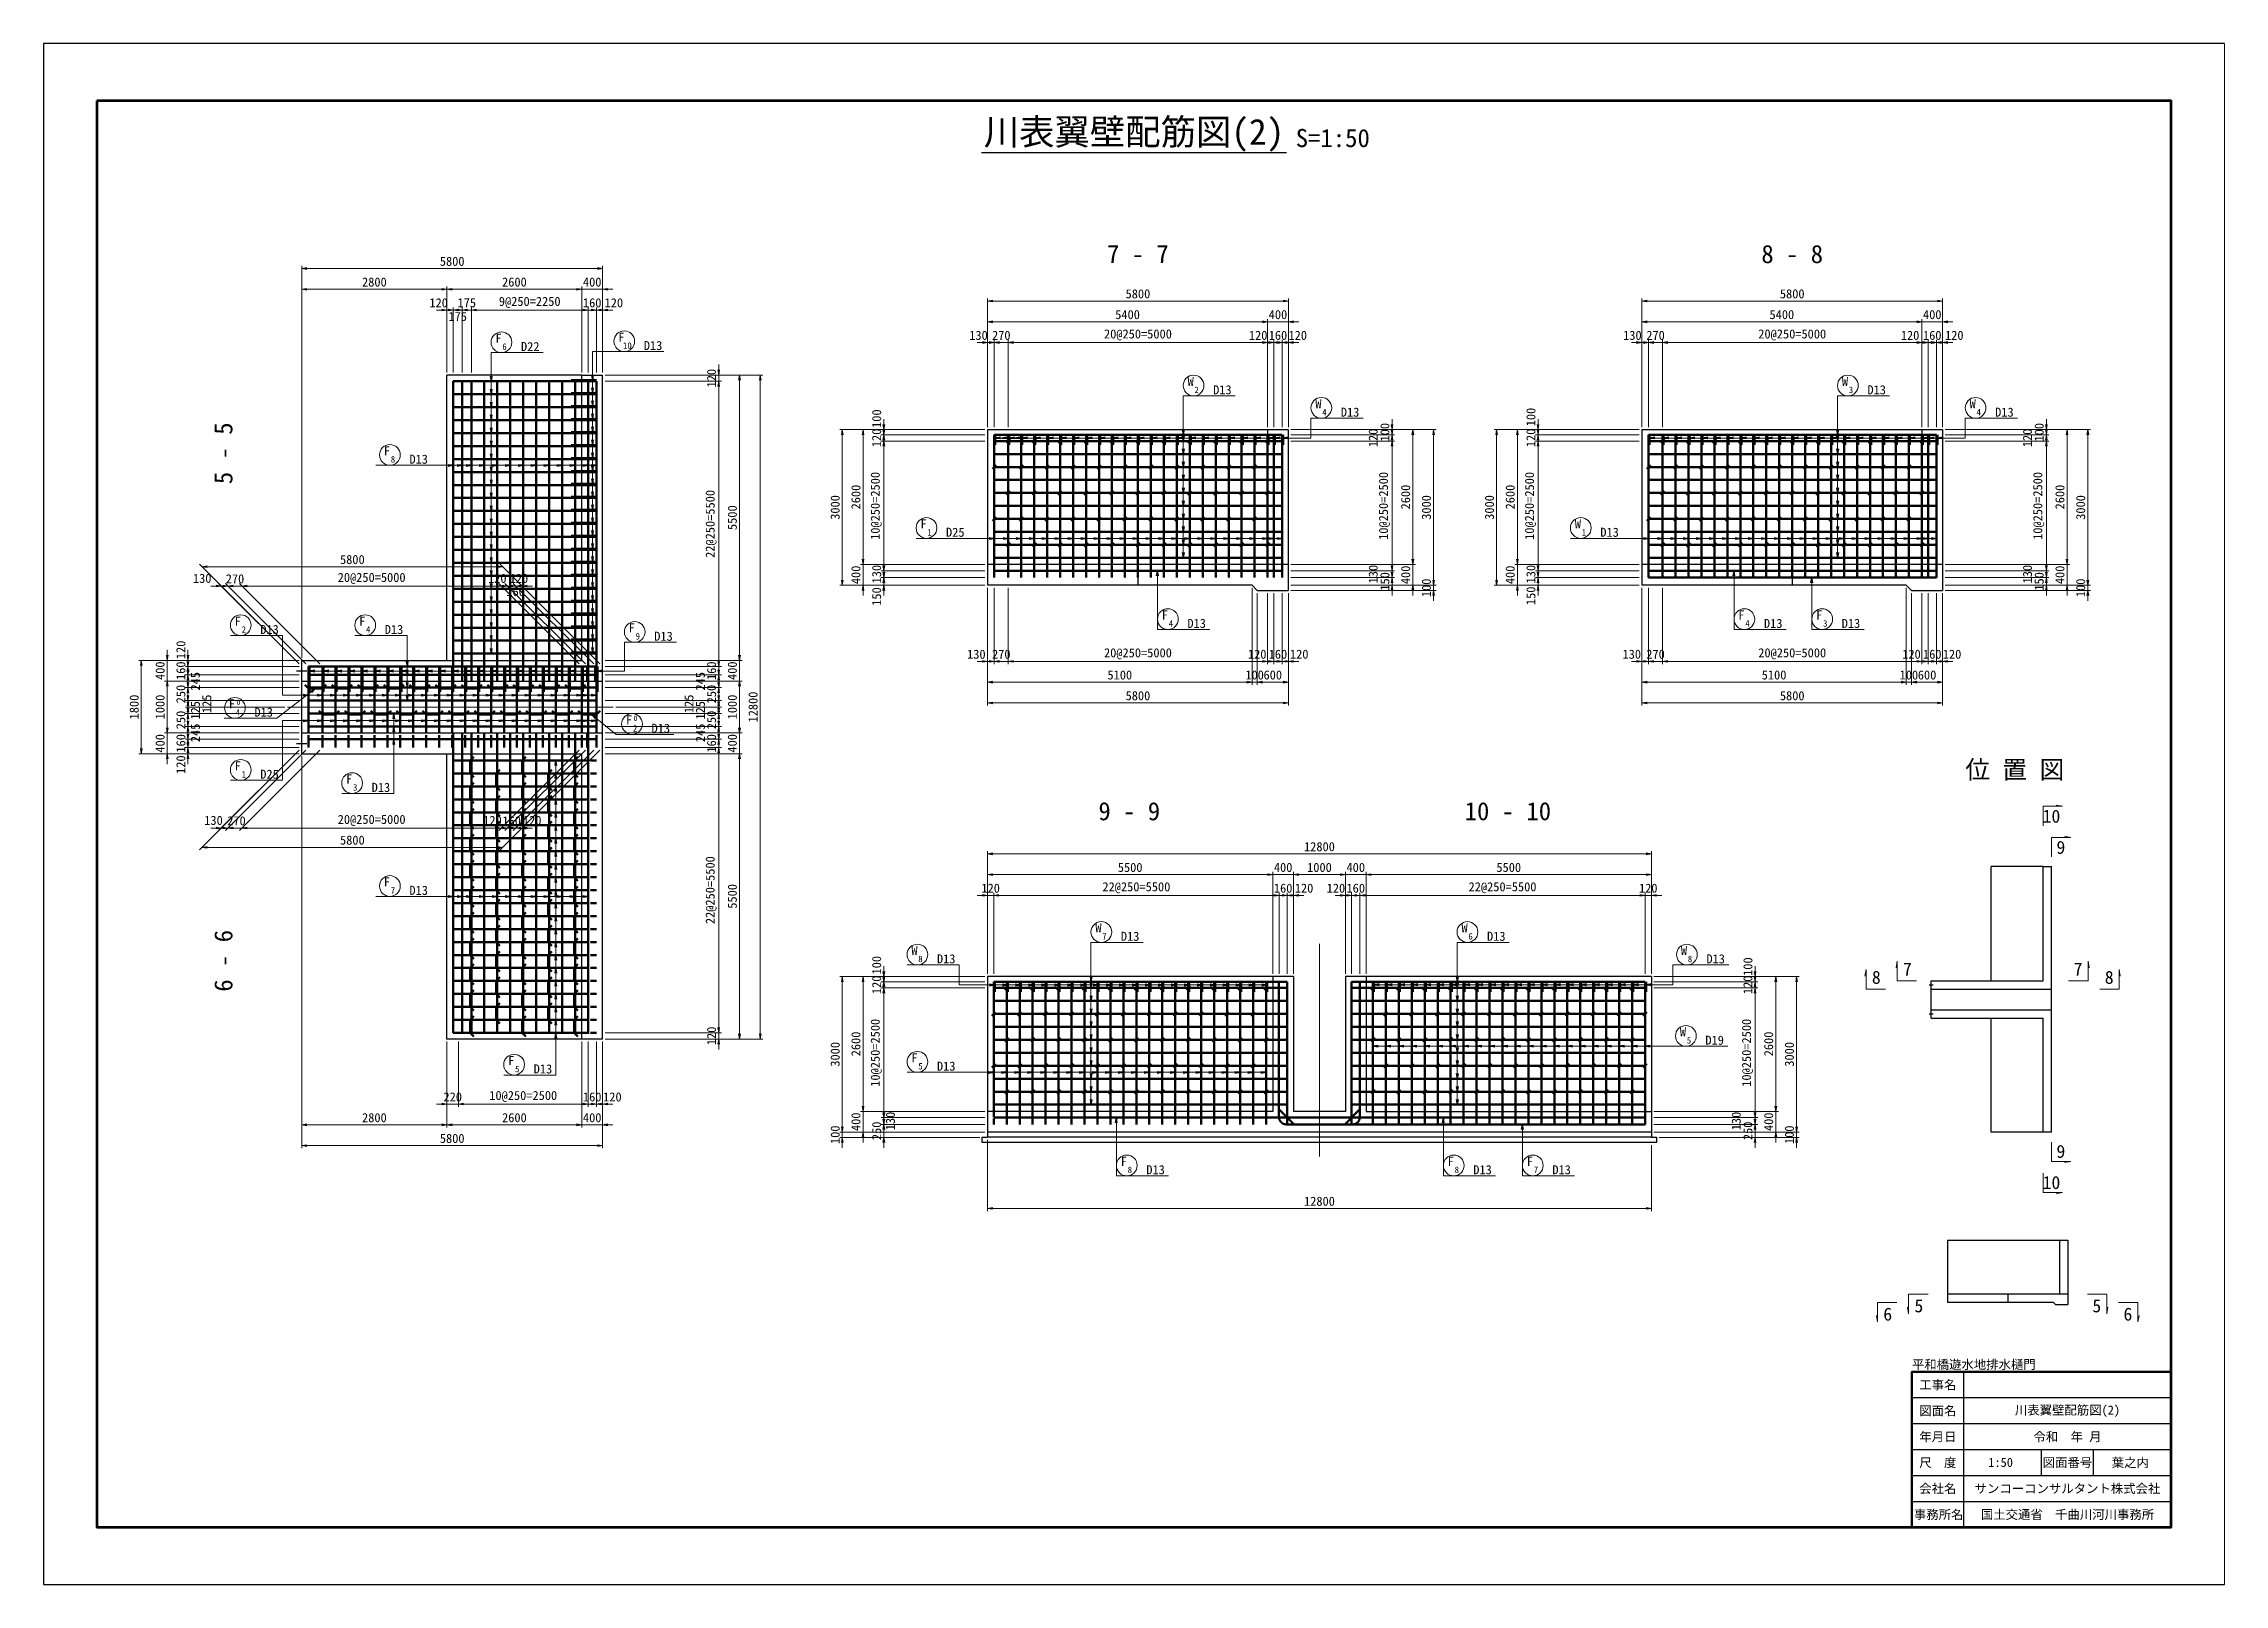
# Paper-space layout 'A1-2' of a CAD drawing. Header units: millimetres. Extents: x -1357 to -516, y 403 to 997.
# The model-space entities are those that its viewports show. They can reach past a viewport. Long polylines and large blocks are cut down to what shows.
import ezdxf
from ezdxf.enums import TextEntityAlignment as Align

# ---------------------------------------------------------------- set-up
doc = ezdxf.new("R2010")
doc.units = ezdxf.units.MM
doc.header["$LTSCALE"] = 500
for name, pattern in [('CENTER', [2, 1.25, -0.25, 0.25, -0.25]), ('DASHED', [0.75, 0.5, -0.25]), ('DASHED2', [0.375, 0.25, -0.125])]:
    doc.linetypes.add(name, pattern=pattern)
doc.layers.get('Defpoints').update_dxf_attribs({"color": 153})
for name, color, linetype, lineweight in [('D-BMK', 2, 'CENTER', 13), ('D-STR', 3, 'Continuous', 25), ('D-STR-DIM', 7, 'Continuous', 13), ('D-STR-HTXT', 4, 'Continuous', 13), ('D-STR-STR1', 1, 'Continuous', 50), ('D-STR-STR2', 40, 'Continuous', 50), ('D-STR-STR3', 2, 'Continuous', 50), ('D-STR-STR4', 43, 'Continuous', 50), ('D-STR-STR5', 2, 'Continuous', 50), ('D-STR-TXT', 7, 'Continuous', 13), ('D-TTL', 2, 'Continuous', 140), ('D-TTL-FRAM', 2, 'Continuous', 50), ('D-TTL-LINE', 7, 'Continuous', 25), ('D-TTL-TXT', 7, 'Continuous', 25)]:
    doc.layers.add(name, color=color, linetype=linetype, lineweight=lineweight)
doc.layers.add('D-WORK2', color=11, linetype='Continuous', plot=False)
doc.styles.add('MS ゴシック', font='')
doc.styles.add('YOKO_GOTHIC', font='')
doc.styles.get('MS ゴシック').set_extended_font_data('MS Gothic')
doc.styles.get('YOKO_GOTHIC').set_extended_font_data('MS Gothic')
doc.dimstyles.new('S50', dxfattribs={"dimscale": 50, "dimtxt": 3.5, "dimasz": 2, "dimexe": 1, "dimexo": 1, "dimgap": 1, "dimtad": 1, "dimdec": 0, "dimzin": 1, "dimdsep": 46, "dimtxsty": 'YOKO_GOTHIC', "dimblk": 'OPEN', "dimcen": 0, "dimclrd": 256, "dimclre": 256, "dimclrt": 256, "dimaunit": 1, "dimadec": 3, "dimazin": 0, "dimtfac": 1, "dimtdec": 0, "dimtix": 1, "dimtmove": 2, "dimatfit": 3, "dimldrblk": 'OPEN', "dimfxl": 1, "dimlwd": -1, "dimlwe": -1, "dimarcsym": 2})

psp = doc.layouts.new('A1-2')

msp = doc.modelspace()

# ---------------------------------------------------------------- texts
at = {"layer": 'D-STR-TXT', "style": 'YOKO_GOTHIC'}
for s, height, p in [('7 - 7', 350, (63150.5, 25469.4)), ('8 - 8', 350, (75766.9, 25469.4)), ('F', 175, (59017.7, 20355.4)), ('1', 125, (59133.3, 20217.6)), ('F', 175, (45682.2, 16887)), ('4', 125, (45797.8, 16749.2)), ('0', 100, (45806.6, 16955.5)), ('F', 175, (53339.7, 16576.6)), ('2', 125, (53455.4, 16438.8)), ('0', 100, (53464.1, 16645.1)), ('F', 175, (45795, 15690.9)), ('1', 125, (45910.6, 15553.1)), ('位 置 図', 350, (80058.1, 15531.8)), ('9 - 9', 350, (62984.2, 14729.2)), ('10 - 10', 350, (70284.2, 14729.2))]:
    msp.add_text(s, height=height, dxfattribs=at).set_placement(p, align=Align.CENTER)
at = {"layer": 'D-STR-TXT', "color": 6, "linetype": 'DASHED2', "ltscale": 0.5, "style": 'YOKO_GOTHIC'}
for p in [(50821.8, 23934.6), (63672.1, 18598.3), (74788.5, 18598.3), (76288.5, 18598.3), (51066.3, 10010.4), (62879.5, 8066.8), (69184, 8066.8), (70709, 8066.8)]:
    msp.add_text('F', height=175, dxfattribs=at).set_placement(p, align=Align.CENTER)
at = {"layer": 'D-STR-TXT', "color": 6, "style": 'YOKO_GOTHIC'}
for s, height, p in [('F', 175, (53190.2, 23954.6)), ('6', 125, (50937.5, 23796.8)), ('10', 125, (53305.9, 23816.8)), ('W', 175, (64167.7, 23101.2)), ('W', 175, (76784.1, 23101.2)), ('2', 125, (64283.4, 22963.4)), ('W', 175, (66630.4, 22670.5)), ('3', 125, (76899.7, 22963.4)), ('W', 175, (79246.8, 22670.5)), ('4', 125, (66746.1, 22532.7)), ('4', 125, (79362.4, 22532.7)), ('F', 175, (48670.8, 21763.4)), ('8', 125, (48786.5, 21625.6)), ('W', 175, (71634, 20355.4)), ('1', 125, (71749.7, 20217.6)), ('F', 175, (45795, 18481.6)), ('F', 175, (48195.1, 18481.6)), ('F', 175, (53391.6, 18350.8)), ('4', 125, (63787.8, 18460.5)), ('4', 125, (74904.1, 18460.5)), ('3', 125, (76404.1, 18460.5)), ('2', 125, (45910.6, 18343.8)), ('4', 125, (48309.5, 18343.8)), ('9', 125, (53507.2, 18213)), ('F', 175, (47942.4, 15437.4)), ('3', 125, (48058, 15299.6)), ('F', 175, (48670.8, 13453.4)), ('7', 125, (48786.5, 13315.6)), ('W', 175, (62389.3, 12566.8)), ('W', 175, (69449.3, 12566.8)), ('W', 175, (58842.3, 12131.9)), ('7', 125, (62504.9, 12429)), ('6', 125, (69564.9, 12429)), ('W', 175, (73680, 12131.9)), ('8', 125, (58958, 11994.1)), ('8', 125, (73795.7, 11994.1)), ('W', 175, (73660, 10563.8)), ('5', 125, (73775.7, 10426)), ('F', 175, (58842.3, 10063.8)), ('5', 125, (51181.9, 9872.6)), ('5', 125, (58958, 9926)), ('8', 125, (62995.2, 7929)), ('8', 125, (69299.7, 7929)), ('7', 125, (70824.7, 7929))]:
    msp.add_text(s, height=height, dxfattribs=at).set_placement(p, align=Align.CENTER)
for s, p in [('D22', (51254.6, 23772.9)), ('D13', (53623, 23792.9)), ('D13', (64600.5, 22939.5)), ('D13', (77216.9, 22939.5)), ('D13', (67063.2, 22508.8)), ('D13', (79679.6, 22508.8)), ('D13', (49103.6, 21601.7)), ('D13', (72066.8, 20193.7)), ('D13', (64104.9, 18436.6)), ('D13', (75221.3, 18436.6)), ('D13', (76721.3, 18436.6)), ('D13', (46227.8, 18319.9)), ('D13', (48627.9, 18319.9)), ('D13', (53824.4, 18189.1)), ('D13', (48375.2, 15275.7)), ('D13', (49103.6, 13291.7)), ('D13', (62822, 12405.1)), ('D13', (69882, 12405.1)), ('D13', (59275.1, 11970.2)), ('D13', (74112.8, 11970.2)), ('D19', (74092.8, 10402.2)), ('D13', (51499.1, 9848.7)), ('D13', (59275.1, 9902.2)), ('D13', (63312.3, 7905.1)), ('D13', (69616.8, 7905.1)), ('D13', (71141.8, 7905.1))]:
    msp.add_text(s, height=175, dxfattribs=at).set_placement(p)
at = {"layer": 'D-STR-TXT', "style": 'YOKO_GOTHIC'}
for s, p in [('5 - 5', (45691, 21803.5)), ('6 - 6', (45691, 12019.9))]:
    msp.add_text(s, height=350, rotation=90, dxfattribs=at).set_placement(p, align=Align.CENTER)
for s, p in [('D25', (59450.5, 20193.7)), ('D13', (46115, 16725.4)), ('D13', (53772.5, 16415)), ('D25', (46227.8, 15529.3))]:
    msp.add_text(s, height=175, dxfattribs=at).set_placement(p)
at = {"layer": 'D-STR-TXT', "lineweight": 13, "style": 'YOKO_GOTHIC'}
for s, p in [('10', (80766, 14682)), ('9', (80947.5, 14082)), ('8', (77388.4, 11576.4)), ('7', (77988.4, 11736.4)), ('7', (81278.8, 11736.4)), ('8', (81878.8, 11576.4)), ('9', (80947.5, 8220.9)), ('10', (80766, 7620.9)), ('5', (78208.9, 5244.2)), ('5', (81640, 5244.2)), ('6', (77608.9, 5084.2)), ('6', (82240, 5084.2))]:
    msp.add_text(s, height=250, dxfattribs=at).set_placement(p, align=Align.CENTER)
at = {"layer": 'D-TTL-TXT', "style": 'MS ゴシック'}
for s, height, p in [('川表翼壁配筋図(2)', 500, (63075, 27600)), ('S=1:50', 350, (66908.3, 27600))]:
    msp.add_text(s, height=height, dxfattribs=at).set_placement(p, align=Align.BOTTOM_CENTER)
msp.add_text('平和橋遊水地排水樋門', height=175, dxfattribs=at).set_placement((78075, 4100), align=Align.BOTTOM_LEFT)
for s, p in [('工事名', (78575, 3850)), ('図面名', (78575, 3350)), ('川表翼壁配筋図(2)', (81075, 3350)), ('年月日', (78575, 2850)), ('令和  年 月', (81075, 2850)), ('尺\u3000度', (78575, 2350)), ('1:50', (79784.9, 2350)), ('図面番号', (81075, 2350)), ('葉之内', (82284.9, 2350)), ('会社名', (78575, 1850)), ('サンコーコンサルタント株式会社', (81075, 1850)), ('事務所名', (78591.1, 1350)), ('国土交通省\u3000千曲川河川事務所', (81075, 1350))]:
    msp.add_text(s, height=175, dxfattribs=at).set_placement(p, align=Align.MIDDLE)

# ---------------------------------------------------------------- blocks, each defined once
blk = doc.blocks.new('_Open')
at = {"color": 0, "linetype": 'ByBlock', "lineweight": -2}
for p, q in [((-1, 0.17), (0, 0)), ((-1, -0.17), (0, 0)), ((0, 0), (-1, 0))]:
    blk.add_line(p, q, dxfattribs=at)
blk = doc.blocks.new('*D268')
at = {"layer": 'D-STR-DIM', "ltscale": 1500, "transparency": 16777216}
for p, q in [((52878, 23312), (55918, 23312)), ((55868, 23212), (55868, 10612)), ((52878, 10512), (55918, 10512))]:
    blk.add_line(p, q, dxfattribs=at)
at = {"layer": 'Defpoints', "color": 0, "ltscale": 1500, "transparency": 16777216}
for p in [(52828, 23312), (52828, 10512), (55868, 10512)]:
    blk.add_point(p, dxfattribs=at)
at = {"layer": 'D-STR-DIM', "ltscale": 1500, "transparency": 16777216, "xscale": 100, "yscale": 100, "zscale": 100}
for p, rotation in [((55868, 23312), 90), ((55868, 10512), 270)]:
    blk.add_blockref('_Open', p, dxfattribs=dict(at, rotation=rotation))
at = {"layer": 'D-STR-DIM', "ltscale": 1500, "transparency": 16777216, "insert": (55730, 16912), "char_height": 175, "attachment_point": 5, "rotation": 90, "style": 'YOKO_GOTHIC'}
blk.add_mtext('12800', dxfattribs=at)
blk = doc.blocks.new('*D269')
at = {"layer": 'D-STR-DIM', "ltscale": 1500, "transparency": 16777216}
for p, q in [((52878, 23312), (55518, 23312)), ((55468, 23212), (55468, 17912)), ((52878, 17812), (55518, 17812))]:
    blk.add_line(p, q, dxfattribs=at)
at = {"layer": 'Defpoints', "color": 0, "ltscale": 1500, "transparency": 16777216}
for p in [(52828, 23312), (52828, 17812), (55468, 17812)]:
    blk.add_point(p, dxfattribs=at)
at = {"layer": 'D-STR-DIM', "ltscale": 1500, "transparency": 16777216, "xscale": 100, "yscale": 100, "zscale": 100}
for p, rotation in [((55468, 23312), 90), ((55468, 17812), 270)]:
    blk.add_blockref('_Open', p, dxfattribs=dict(at, rotation=rotation))
at = {"layer": 'D-STR-DIM', "ltscale": 1500, "transparency": 16777216, "insert": (55330, 20562), "char_height": 175, "attachment_point": 5, "rotation": 90, "style": 'YOKO_GOTHIC'}
blk.add_mtext('5500', dxfattribs=at)
blk = doc.blocks.new('*D270')
at = {"layer": 'D-STR-DIM', "ltscale": 1500, "transparency": 16777216}
for p, q in [((52878, 17812), (55518, 17812)), ((55468, 17912), (55468, 18012)), ((55468, 17812), (55468, 17412)), ((52878, 17412), (55518, 17412)), ((55468, 17312), (55468, 17212))]:
    blk.add_line(p, q, dxfattribs=at)
at = {"layer": 'Defpoints', "color": 0, "ltscale": 1500, "transparency": 16777216}
for p in [(52828, 17812), (52828, 17412), (55468, 17412)]:
    blk.add_point(p, dxfattribs=at)
at = {"layer": 'D-STR-DIM', "ltscale": 1500, "transparency": 16777216, "xscale": 100, "yscale": 100, "zscale": 100}
for p, rotation in [((55468, 17812), 270), ((55468, 17412), 90)]:
    blk.add_blockref('_Open', p, dxfattribs=dict(at, rotation=rotation))
at = {"layer": 'D-STR-DIM', "ltscale": 1500, "transparency": 16777216, "insert": (55330, 17612), "char_height": 175, "attachment_point": 5, "rotation": 90, "style": 'YOKO_GOTHIC'}
blk.add_mtext('400', dxfattribs=at)
blk = doc.blocks.new('*D271')
at = {"layer": 'D-STR-DIM', "ltscale": 1500, "transparency": 16777216}
for p, q in [((52878, 23192), (55118, 23192)), ((55068, 23092), (55068, 17792)), ((52878, 17692), (55118, 17692))]:
    blk.add_line(p, q, dxfattribs=at)
at = {"layer": 'Defpoints', "color": 0, "ltscale": 1500, "transparency": 16777216}
for p in [(52828, 23192), (52828, 17692), (55068, 17692)]:
    blk.add_point(p, dxfattribs=at)
at = {"layer": 'D-STR-DIM', "ltscale": 1500, "transparency": 16777216, "xscale": 100, "yscale": 100, "zscale": 100}
for p, rotation in [((55068, 23192), 90), ((55068, 17692), 270)]:
    blk.add_blockref('_Open', p, dxfattribs=dict(at, rotation=rotation))
at = {"layer": 'D-STR-DIM', "ltscale": 1500, "transparency": 16777216, "insert": (54921, 20442), "char_height": 175, "attachment_point": 5, "rotation": 90, "style": 'YOKO_GOTHIC'}
blk.add_mtext('22@250=5500', dxfattribs=at)
blk = doc.blocks.new('*D272')
at = {"layer": 'D-STR-DIM', "ltscale": 1500, "transparency": 16777216}
for p, q in [((52878, 23312), (55118, 23312)), ((52878, 23192), (55118, 23192)), ((55068, 23412), (55068, 23512)), ((55068, 23192), (55068, 23312)), ((55068, 23092), (55068, 22992))]:
    blk.add_line(p, q, dxfattribs=at)
at = {"layer": 'Defpoints', "color": 0, "ltscale": 1500, "transparency": 16777216}
for p in [(52828, 23312), (52828, 23192), (55068, 23312)]:
    blk.add_point(p, dxfattribs=at)
at = {"layer": 'D-STR-DIM', "ltscale": 1500, "transparency": 16777216, "xscale": 100, "yscale": 100, "zscale": 100}
for p, rotation in [((55068, 23312), 270), ((55068, 23192), 90)]:
    blk.add_blockref('_Open', p, dxfattribs=dict(at, rotation=rotation))
at = {"layer": 'D-STR-DIM', "ltscale": 1500, "transparency": 16777216, "insert": (54930, 23252), "char_height": 175, "attachment_point": 5, "rotation": 90, "style": 'YOKO_GOTHIC'}
blk.add_mtext('120', dxfattribs=at)
blk = doc.blocks.new('*D273')
at = {"layer": 'D-STR-DIM', "ltscale": 1500, "transparency": 16777216}
for p, q in [((52878, 16012), (55518, 16012)), ((55468, 10612), (55468, 15912)), ((52878, 10512), (55518, 10512))]:
    blk.add_line(p, q, dxfattribs=at)
at = {"layer": 'Defpoints', "color": 0, "ltscale": 1500, "transparency": 16777216}
for p in [(52828, 16012), (55468, 16012), (52828, 10512)]:
    blk.add_point(p, dxfattribs=at)
at = {"layer": 'D-STR-DIM', "ltscale": 1500, "transparency": 16777216, "xscale": 100, "yscale": 100, "zscale": 100}
for p, rotation in [((55468, 16012), 90), ((55468, 10512), 270)]:
    blk.add_blockref('_Open', p, dxfattribs=dict(at, rotation=rotation))
at = {"layer": 'D-STR-DIM', "ltscale": 1500, "transparency": 16777216, "insert": (55330, 13262), "char_height": 175, "attachment_point": 5, "rotation": 90, "style": 'YOKO_GOTHIC'}
blk.add_mtext('5500', dxfattribs=at)
blk = doc.blocks.new('*D274')
at = {"layer": 'D-STR-DIM', "ltscale": 1500, "transparency": 16777216}
for p, q in [((52878, 16412), (55518, 16412)), ((55468, 16512), (55468, 16612)), ((55468, 16012), (55468, 16412)), ((52878, 16012), (55518, 16012)), ((55468, 15912), (55468, 15812))]:
    blk.add_line(p, q, dxfattribs=at)
at = {"layer": 'Defpoints', "color": 0, "ltscale": 1500, "transparency": 16777216}
for p in [(52828, 16412), (55468, 16412), (52828, 16012)]:
    blk.add_point(p, dxfattribs=at)
at = {"layer": 'D-STR-DIM', "ltscale": 1500, "transparency": 16777216, "xscale": 100, "yscale": 100, "zscale": 100}
for p, rotation in [((55468, 16412), 270), ((55468, 16012), 90)]:
    blk.add_blockref('_Open', p, dxfattribs=dict(at, rotation=rotation))
at = {"layer": 'D-STR-DIM', "ltscale": 1500, "transparency": 16777216, "insert": (55330, 16212), "char_height": 175, "attachment_point": 5, "rotation": 90, "style": 'YOKO_GOTHIC'}
blk.add_mtext('400', dxfattribs=at)
blk = doc.blocks.new('*D275')
at = {"layer": 'D-STR-DIM', "ltscale": 1500, "transparency": 16777216}
for p, q in [((52878, 17412), (55518, 17412)), ((55468, 16512), (55468, 17312)), ((52878, 16412), (55518, 16412))]:
    blk.add_line(p, q, dxfattribs=at)
at = {"layer": 'Defpoints', "color": 0, "ltscale": 1500, "transparency": 16777216}
for p in [(52828, 17412), (55468, 17412), (52828, 16412)]:
    blk.add_point(p, dxfattribs=at)
at = {"layer": 'D-STR-DIM', "ltscale": 1500, "transparency": 16777216, "xscale": 100, "yscale": 100, "zscale": 100}
for p, rotation in [((55468, 17412), 90), ((55468, 16412), 270)]:
    blk.add_blockref('_Open', p, dxfattribs=dict(at, rotation=rotation))
at = {"layer": 'D-STR-DIM', "ltscale": 1500, "transparency": 16777216, "insert": (55330, 16912), "char_height": 175, "attachment_point": 5, "rotation": 90, "style": 'YOKO_GOTHIC'}
blk.add_mtext('1000', dxfattribs=at)
blk = doc.blocks.new('*D276')
at = {"layer": 'D-STR-DIM', "ltscale": 1500, "transparency": 16777216}
for p, q in [((52878, 17287), (55118, 17287)), ((55068, 17387), (55068, 17487)), ((55068, 17037), (55068, 17287)), ((52878, 17037), (55118, 17037)), ((55068, 16937), (55068, 16837))]:
    blk.add_line(p, q, dxfattribs=at)
at = {"layer": 'Defpoints', "color": 0, "ltscale": 1500, "transparency": 16777216}
for p in [(52828, 17287), (55068, 17287), (52828, 17037)]:
    blk.add_point(p, dxfattribs=at)
at = {"layer": 'D-STR-DIM', "ltscale": 1500, "transparency": 16777216, "xscale": 100, "yscale": 100, "zscale": 100}
for p, rotation in [((55068, 17287), 270), ((55068, 17037), 90)]:
    blk.add_blockref('_Open', p, dxfattribs=dict(at, rotation=rotation))
at = {"layer": 'D-STR-DIM', "ltscale": 1500, "transparency": 16777216, "insert": (54930, 17162), "char_height": 175, "attachment_point": 5, "rotation": 90, "style": 'YOKO_GOTHIC'}
blk.add_mtext('250', dxfattribs=at)
blk = doc.blocks.new('*D277')
at = {"layer": 'D-STR-DIM', "ltscale": 1500, "transparency": 16777216}
for p, q in [((52878, 17692), (55118, 17692)), ((55068, 17792), (55068, 17892)), ((55068, 17532), (55068, 17692)), ((52878, 17532), (55118, 17532)), ((55068, 17432), (55068, 17332))]:
    blk.add_line(p, q, dxfattribs=at)
at = {"layer": 'Defpoints', "color": 0, "ltscale": 1500, "transparency": 16777216}
for p in [(52828, 17692), (55068, 17692), (52828, 17532)]:
    blk.add_point(p, dxfattribs=at)
at = {"layer": 'D-STR-DIM', "ltscale": 1500, "transparency": 16777216, "xscale": 100, "yscale": 100, "zscale": 100}
for p, rotation in [((55068, 17692), 270), ((55068, 17532), 90)]:
    blk.add_blockref('_Open', p, dxfattribs=dict(at, rotation=rotation))
at = {"layer": 'D-STR-DIM', "ltscale": 1500, "transparency": 16777216, "insert": (54930, 17612), "char_height": 175, "attachment_point": 5, "rotation": 90, "style": 'YOKO_GOTHIC'}
blk.add_mtext('160', dxfattribs=at)
blk = doc.blocks.new('*D278')
at = {"layer": 'D-STR-DIM', "ltscale": 1500, "transparency": 16777216}
for p, q in [((47028, 15962), (47028, 8408)), ((52828, 10462), (52828, 8408)), ((47128, 8458), (52728, 8458))]:
    blk.add_line(p, q, dxfattribs=at)
at = {"layer": 'Defpoints', "color": 0, "ltscale": 1500, "transparency": 16777216}
for p in [(47028, 16012), (52828, 10512), (52828, 8458)]:
    blk.add_point(p, dxfattribs=at)
at = {"layer": 'D-STR-DIM', "ltscale": 1500, "transparency": 16777216, "xscale": 100, "yscale": 100, "zscale": 100, "rotation": 180}
blk.add_blockref('_Open', (47028, 8458), dxfattribs=at)
at = {"layer": 'D-STR-DIM', "ltscale": 1500, "transparency": 16777216, "xscale": 100, "yscale": 100, "zscale": 100}
blk.add_blockref('_Open', (52828, 8458), dxfattribs=at)
at = {"layer": 'D-STR-DIM', "ltscale": 1500, "transparency": 16777216, "insert": (49928, 8595), "char_height": 175, "attachment_point": 5, "style": 'YOKO_GOTHIC'}
blk.add_mtext('5800', dxfattribs=at)
blk = doc.blocks.new('*D279')
at = {"layer": 'D-STR-DIM', "ltscale": 1500, "transparency": 16777216}
for p, q in [((47028, 15962), (47028, 8808)), ((49828, 10462), (49828, 8808)), ((47128, 8858), (49728, 8858))]:
    blk.add_line(p, q, dxfattribs=at)
at = {"layer": 'Defpoints', "color": 0, "ltscale": 1500, "transparency": 16777216}
for p in [(47028, 16012), (49828, 10512), (49828, 8858)]:
    blk.add_point(p, dxfattribs=at)
at = {"layer": 'D-STR-DIM', "ltscale": 1500, "transparency": 16777216, "xscale": 100, "yscale": 100, "zscale": 100, "rotation": 180}
blk.add_blockref('_Open', (47028, 8858), dxfattribs=at)
at = {"layer": 'D-STR-DIM', "ltscale": 1500, "transparency": 16777216, "xscale": 100, "yscale": 100, "zscale": 100}
blk.add_blockref('_Open', (49828, 8858), dxfattribs=at)
at = {"layer": 'D-STR-DIM', "ltscale": 1500, "transparency": 16777216, "insert": (48428, 8995), "char_height": 175, "attachment_point": 5, "style": 'YOKO_GOTHIC'}
blk.add_mtext('2800', dxfattribs=at)
blk = doc.blocks.new('*D280')
at = {"layer": 'D-STR-DIM', "ltscale": 1500, "transparency": 16777216}
for p, q in [((52428, 10462), (52428, 8808)), ((52828, 10462), (52828, 8808)), ((52328, 8858), (52228, 8858)), ((52428, 8858), (52828, 8858)), ((52928, 8858), (53028, 8858))]:
    blk.add_line(p, q, dxfattribs=at)
at = {"layer": 'Defpoints', "color": 0, "ltscale": 1500, "transparency": 16777216}
for p in [(52428, 10512), (52828, 10512), (52828, 8858)]:
    blk.add_point(p, dxfattribs=at)
at = {"layer": 'D-STR-DIM', "ltscale": 1500, "transparency": 16777216, "xscale": 100, "yscale": 100, "zscale": 100}
blk.add_blockref('_Open', (52428, 8858), dxfattribs=at)
at = {"layer": 'D-STR-DIM', "ltscale": 1500, "transparency": 16777216, "xscale": 100, "yscale": 100, "zscale": 100, "rotation": 180}
blk.add_blockref('_Open', (52828, 8858), dxfattribs=at)
at = {"layer": 'D-STR-DIM', "ltscale": 1500, "transparency": 16777216, "insert": (52628, 8995), "char_height": 175, "attachment_point": 5, "style": 'YOKO_GOTHIC'}
blk.add_mtext('400', dxfattribs=at)
blk = doc.blocks.new('*D281')
at = {"layer": 'D-STR-DIM', "ltscale": 1500, "transparency": 16777216}
for p, q in [((52708, 10462), (52708, 9208)), ((52828, 10462), (52828, 9208)), ((52608, 9258), (52508, 9258)), ((52708, 9258), (52828, 9258)), ((52928, 9258), (53028, 9258))]:
    blk.add_line(p, q, dxfattribs=at)
at = {"layer": 'Defpoints', "color": 0, "ltscale": 1500, "transparency": 16777216}
for p in [(52708, 10512), (52828, 10512), (52828, 9258)]:
    blk.add_point(p, dxfattribs=at)
at = {"layer": 'D-STR-DIM', "ltscale": 1500, "transparency": 16777216, "xscale": 100, "yscale": 100, "zscale": 100}
blk.add_blockref('_Open', (52708, 9258), dxfattribs=at)
at = {"layer": 'D-STR-DIM', "ltscale": 1500, "transparency": 16777216, "xscale": 100, "yscale": 100, "zscale": 100, "rotation": 180}
blk.add_blockref('_Open', (52828, 9258), dxfattribs=at)
at = {"layer": 'D-STR-DIM', "ltscale": 1500, "transparency": 16777216, "insert": (53017, 9395), "char_height": 175, "attachment_point": 5, "style": 'YOKO_GOTHIC'}
blk.add_mtext('120', dxfattribs=at)
blk = doc.blocks.new('*D282')
at = {"layer": 'D-STR-DIM', "ltscale": 1500, "transparency": 16777216}
for p, q in [((52548, 10462), (52548, 9208)), ((52708, 10462), (52708, 9208)), ((52448, 9258), (52348, 9258)), ((52548, 9258), (52708, 9258)), ((52808, 9258), (52908, 9258))]:
    blk.add_line(p, q, dxfattribs=at)
at = {"layer": 'Defpoints', "color": 0, "ltscale": 1500, "transparency": 16777216}
for p in [(52548, 10512), (52708, 10512), (52708, 9258)]:
    blk.add_point(p, dxfattribs=at)
at = {"layer": 'D-STR-DIM', "ltscale": 1500, "transparency": 16777216, "xscale": 100, "yscale": 100, "zscale": 100}
blk.add_blockref('_Open', (52548, 9258), dxfattribs=at)
at = {"layer": 'D-STR-DIM', "ltscale": 1500, "transparency": 16777216, "xscale": 100, "yscale": 100, "zscale": 100, "rotation": 180}
blk.add_blockref('_Open', (52708, 9258), dxfattribs=at)
at = {"layer": 'D-STR-DIM', "ltscale": 1500, "transparency": 16777216, "insert": (52628, 9395), "char_height": 175, "attachment_point": 5, "style": 'YOKO_GOTHIC'}
blk.add_mtext('160', dxfattribs=at)
blk = doc.blocks.new('*D283')
at = {"layer": 'D-STR-DIM', "ltscale": 1500, "transparency": 16777216}
for p, q in [((49828, 10462), (49828, 8808)), ((52428, 10462), (52428, 8808)), ((52328, 8858), (49928, 8858))]:
    blk.add_line(p, q, dxfattribs=at)
at = {"layer": 'Defpoints', "color": 0, "ltscale": 1500, "transparency": 16777216}
for p in [(49828, 10512), (52428, 10512), (49828, 8858)]:
    blk.add_point(p, dxfattribs=at)
at = {"layer": 'D-STR-DIM', "ltscale": 1500, "transparency": 16777216, "xscale": 100, "yscale": 100, "zscale": 100, "rotation": 180}
blk.add_blockref('_Open', (49828, 8858), dxfattribs=at)
at = {"layer": 'D-STR-DIM', "ltscale": 1500, "transparency": 16777216, "xscale": 100, "yscale": 100, "zscale": 100}
blk.add_blockref('_Open', (52428, 8858), dxfattribs=at)
at = {"layer": 'D-STR-DIM', "ltscale": 1500, "transparency": 16777216, "insert": (51128, 8995), "char_height": 175, "attachment_point": 5, "style": 'YOKO_GOTHIC'}
blk.add_mtext('2600', dxfattribs=at)
blk = doc.blocks.new('*D284')
at = {"layer": 'D-STR-DIM', "ltscale": 1500, "transparency": 16777216}
for p, q in [((49828, 10462), (49828, 9208)), ((50048, 10462), (50048, 9208)), ((49728, 9258), (49628, 9258)), ((49828, 9258), (50048, 9258)), ((50148, 9258), (50248, 9258))]:
    blk.add_line(p, q, dxfattribs=at)
at = {"layer": 'Defpoints', "color": 0, "ltscale": 1500, "transparency": 16777216}
for p in [(49828, 10512), (50048, 10512), (50048, 9258)]:
    blk.add_point(p, dxfattribs=at)
at = {"layer": 'D-STR-DIM', "ltscale": 1500, "transparency": 16777216, "xscale": 100, "yscale": 100, "zscale": 100}
blk.add_blockref('_Open', (49828, 9258), dxfattribs=at)
at = {"layer": 'D-STR-DIM', "ltscale": 1500, "transparency": 16777216, "xscale": 100, "yscale": 100, "zscale": 100, "rotation": 180}
blk.add_blockref('_Open', (50048, 9258), dxfattribs=at)
at = {"layer": 'D-STR-DIM', "ltscale": 1500, "transparency": 16777216, "insert": (49938, 9395), "char_height": 175, "attachment_point": 5, "style": 'YOKO_GOTHIC'}
blk.add_mtext('220', dxfattribs=at)
blk = doc.blocks.new('*D285')
at = {"layer": 'D-STR-DIM', "ltscale": 1500, "transparency": 16777216}
for p, q in [((50048, 10462), (50048, 9208)), ((52548, 10462), (52548, 9208)), ((52448, 9258), (50148, 9258))]:
    blk.add_line(p, q, dxfattribs=at)
at = {"layer": 'Defpoints', "color": 0, "ltscale": 1500, "transparency": 16777216}
for p in [(50048, 10512), (52548, 10512), (50048, 9258)]:
    blk.add_point(p, dxfattribs=at)
at = {"layer": 'D-STR-DIM', "ltscale": 1500, "transparency": 16777216, "xscale": 100, "yscale": 100, "zscale": 100, "rotation": 180}
blk.add_blockref('_Open', (50048, 9258), dxfattribs=at)
at = {"layer": 'D-STR-DIM', "ltscale": 1500, "transparency": 16777216, "xscale": 100, "yscale": 100, "zscale": 100}
blk.add_blockref('_Open', (52548, 9258), dxfattribs=at)
at = {"layer": 'D-STR-DIM', "ltscale": 1500, "transparency": 16777216, "insert": (51298, 9405), "char_height": 175, "attachment_point": 5, "style": 'YOKO_GOTHIC'}
blk.add_mtext('10@250=2500', dxfattribs=at)
blk = doc.blocks.new('*D286')
at = {"layer": 'D-STR-DIM', "ltscale": 1500, "transparency": 16777216}
for p, q in [((52878, 17037), (55118, 17037)), ((53081, 16912), (55118, 16912)), ((55068, 17137), (55068, 17237)), ((55068, 16912), (55068, 17037)), ((55068, 16812), (55068, 16712))]:
    blk.add_line(p, q, dxfattribs=at)
at = {"layer": 'Defpoints', "color": 0, "ltscale": 1500, "transparency": 16777216}
for p in [(52828, 17037), (53031, 16912), (55068, 17037)]:
    blk.add_point(p, dxfattribs=at)
at = {"layer": 'D-STR-DIM', "ltscale": 1500, "transparency": 16777216, "xscale": 100, "yscale": 100, "zscale": 100}
for p, rotation in [((55068, 17037), 270), ((55068, 16912), 90)]:
    blk.add_blockref('_Open', p, dxfattribs=dict(at, rotation=rotation))
at = {"layer": 'D-STR-DIM', "ltscale": 1500, "transparency": 16777216, "insert": (54495, 16974), "char_height": 175, "attachment_point": 5, "rotation": 90, "style": 'YOKO_GOTHIC'}
blk.add_mtext('125', dxfattribs=at)
blk = doc.blocks.new('*D287')
at = {"layer": 'D-STR-DIM', "ltscale": 1500, "transparency": 16777216}
for p, q in [((55068, 17632), (55068, 17732)), ((52878, 17532), (55118, 17532)), ((52878, 17287), (55118, 17287)), ((55068, 17287), (55068, 17532)), ((55068, 17187), (55068, 17087))]:
    blk.add_line(p, q, dxfattribs=at)
at = {"layer": 'Defpoints', "color": 0, "ltscale": 1500, "transparency": 16777216}
for p in [(52828, 17532), (52828, 17287), (55068, 17532)]:
    blk.add_point(p, dxfattribs=at)
at = {"layer": 'D-STR-DIM', "ltscale": 1500, "transparency": 16777216, "xscale": 100, "yscale": 100, "zscale": 100}
for p, rotation in [((55068, 17532), 270), ((55068, 17287), 90)]:
    blk.add_blockref('_Open', p, dxfattribs=dict(at, rotation=rotation))
at = {"layer": 'D-STR-DIM', "ltscale": 1500, "transparency": 16777216, "insert": (54715, 17409), "char_height": 175, "attachment_point": 5, "rotation": 90, "style": 'YOKO_GOTHIC'}
blk.add_mtext('245', dxfattribs=at)
blk = doc.blocks.new('*D288')
at = {"layer": 'D-STR-DIM', "ltscale": 1500, "transparency": 16777216}
for p, q in [((52878, 16132), (55118, 16132)), ((55068, 10732), (55068, 16032)), ((52878, 10632), (55118, 10632))]:
    blk.add_line(p, q, dxfattribs=at)
at = {"layer": 'Defpoints', "color": 0, "ltscale": 1500, "transparency": 16777216}
for p in [(52828, 16132), (55068, 16132), (52828, 10632)]:
    blk.add_point(p, dxfattribs=at)
at = {"layer": 'D-STR-DIM', "ltscale": 1500, "transparency": 16777216, "xscale": 100, "yscale": 100, "zscale": 100}
for p, rotation in [((55068, 16132), 90), ((55068, 10632), 270)]:
    blk.add_blockref('_Open', p, dxfattribs=dict(at, rotation=rotation))
at = {"layer": 'D-STR-DIM', "ltscale": 1500, "transparency": 16777216, "insert": (54921, 13382), "char_height": 175, "attachment_point": 5, "rotation": 90, "style": 'YOKO_GOTHIC'}
blk.add_mtext('22@250=5500', dxfattribs=at)
blk = doc.blocks.new('*D289')
at = {"layer": 'D-STR-DIM', "ltscale": 1500, "transparency": 16777216}
for p, q in [((52878, 10632), (55118, 10632)), ((55068, 10732), (55068, 10832)), ((55068, 10632), (55068, 10512)), ((52878, 10512), (55118, 10512)), ((55068, 10412), (55068, 10312))]:
    blk.add_line(p, q, dxfattribs=at)
at = {"layer": 'Defpoints', "color": 0, "ltscale": 1500, "transparency": 16777216}
for p in [(52828, 10632), (52828, 10512), (55068, 10512)]:
    blk.add_point(p, dxfattribs=at)
at = {"layer": 'D-STR-DIM', "ltscale": 1500, "transparency": 16777216, "xscale": 100, "yscale": 100, "zscale": 100}
for p, rotation in [((55068, 10632), 270), ((55068, 10512), 90)]:
    blk.add_blockref('_Open', p, dxfattribs=dict(at, rotation=rotation))
at = {"layer": 'D-STR-DIM', "ltscale": 1500, "transparency": 16777216, "insert": (54930, 10572), "char_height": 175, "attachment_point": 5, "rotation": 90, "style": 'YOKO_GOTHIC'}
blk.add_mtext('120', dxfattribs=at)
blk = doc.blocks.new('*D290')
at = {"layer": 'D-STR-DIM', "ltscale": 1500, "transparency": 16777216}
for p, q in [((55068, 16887), (55068, 16987)), ((52878, 16787), (55118, 16787)), ((52878, 16537), (55118, 16537)), ((55068, 16787), (55068, 16537)), ((55068, 16437), (55068, 16337))]:
    blk.add_line(p, q, dxfattribs=at)
at = {"layer": 'Defpoints', "color": 0, "ltscale": 1500, "transparency": 16777216}
for p in [(52828, 16787), (52828, 16537), (55068, 16537)]:
    blk.add_point(p, dxfattribs=at)
at = {"layer": 'D-STR-DIM', "ltscale": 1500, "transparency": 16777216, "xscale": 100, "yscale": 100, "zscale": 100}
for p, rotation in [((55068, 16787), 270), ((55068, 16537), 90)]:
    blk.add_blockref('_Open', p, dxfattribs=dict(at, rotation=rotation))
at = {"layer": 'D-STR-DIM', "ltscale": 1500, "transparency": 16777216, "insert": (54930, 16662), "char_height": 175, "attachment_point": 5, "rotation": 90, "style": 'YOKO_GOTHIC'}
blk.add_mtext('250', dxfattribs=at)
blk = doc.blocks.new('*D291')
at = {"layer": 'D-STR-DIM', "ltscale": 1500, "transparency": 16777216}
for p, q in [((55068, 16392), (55068, 16492)), ((52878, 16292), (55118, 16292)), ((52878, 16132), (55118, 16132)), ((55068, 16292), (55068, 16132)), ((55068, 16032), (55068, 15932))]:
    blk.add_line(p, q, dxfattribs=at)
at = {"layer": 'Defpoints', "color": 0, "ltscale": 1500, "transparency": 16777216}
for p in [(52828, 16292), (52828, 16132), (55068, 16132)]:
    blk.add_point(p, dxfattribs=at)
at = {"layer": 'D-STR-DIM', "ltscale": 1500, "transparency": 16777216, "xscale": 100, "yscale": 100, "zscale": 100}
for p, rotation in [((55068, 16292), 270), ((55068, 16132), 90)]:
    blk.add_blockref('_Open', p, dxfattribs=dict(at, rotation=rotation))
at = {"layer": 'D-STR-DIM', "ltscale": 1500, "transparency": 16777216, "insert": (54930, 16212), "char_height": 175, "attachment_point": 5, "rotation": 90, "style": 'YOKO_GOTHIC'}
blk.add_mtext('160', dxfattribs=at)
blk = doc.blocks.new('*D292')
at = {"layer": 'D-STR-DIM', "ltscale": 1500, "transparency": 16777216}
for p, q in [((53081, 16912), (55118, 16912)), ((55068, 17012), (55068, 17112)), ((55068, 16912), (55068, 16787)), ((52878, 16787), (55118, 16787)), ((55068, 16687), (55068, 16587))]:
    blk.add_line(p, q, dxfattribs=at)
at = {"layer": 'Defpoints', "color": 0, "ltscale": 1500, "transparency": 16777216}
for p in [(53031, 16912), (52828, 16787), (55068, 16787)]:
    blk.add_point(p, dxfattribs=at)
at = {"layer": 'D-STR-DIM', "ltscale": 1500, "transparency": 16777216, "xscale": 100, "yscale": 100, "zscale": 100}
for p, rotation in [((55068, 16912), 270), ((55068, 16787), 90)]:
    blk.add_blockref('_Open', p, dxfattribs=dict(at, rotation=rotation))
at = {"layer": 'D-STR-DIM', "ltscale": 1500, "transparency": 16777216, "insert": (54715, 16849), "char_height": 175, "attachment_point": 5, "rotation": 90, "style": 'YOKO_GOTHIC'}
blk.add_mtext('125', dxfattribs=at)
blk = doc.blocks.new('*D293')
at = {"layer": 'D-STR-DIM', "ltscale": 1500, "transparency": 16777216}
for p, q in [((52878, 16537), (55118, 16537)), ((55068, 16637), (55068, 16737)), ((55068, 16537), (55068, 16292)), ((52878, 16292), (55118, 16292)), ((55068, 16192), (55068, 16092))]:
    blk.add_line(p, q, dxfattribs=at)
at = {"layer": 'Defpoints', "color": 0, "ltscale": 1500, "transparency": 16777216}
for p in [(52828, 16537), (52828, 16292), (55068, 16292)]:
    blk.add_point(p, dxfattribs=at)
at = {"layer": 'D-STR-DIM', "ltscale": 1500, "transparency": 16777216, "xscale": 100, "yscale": 100, "zscale": 100}
for p, rotation in [((55068, 16537), 270), ((55068, 16292), 90)]:
    blk.add_blockref('_Open', p, dxfattribs=dict(at, rotation=rotation))
at = {"layer": 'D-STR-DIM', "ltscale": 1500, "transparency": 16777216, "insert": (54715, 16414), "char_height": 175, "attachment_point": 5, "rotation": 90, "style": 'YOKO_GOTHIC'}
blk.add_mtext('245', dxfattribs=at)
blk = doc.blocks.new('*D294')
at = {"layer": 'D-STR-DIM', "ltscale": 1500, "transparency": 16777216}
for p, q in [((47028, 17862), (47028, 25415)), ((47128, 25365), (52728, 25365)), ((52828, 23362), (52828, 25415))]:
    blk.add_line(p, q, dxfattribs=at)
at = {"layer": 'Defpoints', "color": 0, "ltscale": 1500, "transparency": 16777216}
for p in [(52828, 25365), (52828, 23312), (47028, 17812)]:
    blk.add_point(p, dxfattribs=at)
at = {"layer": 'D-STR-DIM', "ltscale": 1500, "transparency": 16777216, "xscale": 100, "yscale": 100, "zscale": 100, "rotation": 180}
blk.add_blockref('_Open', (47028, 25365), dxfattribs=at)
at = {"layer": 'D-STR-DIM', "ltscale": 1500, "transparency": 16777216, "xscale": 100, "yscale": 100, "zscale": 100}
blk.add_blockref('_Open', (52828, 25365), dxfattribs=at)
at = {"layer": 'D-STR-DIM', "ltscale": 1500, "transparency": 16777216, "insert": (49928, 25503), "char_height": 175, "attachment_point": 5, "style": 'YOKO_GOTHIC'}
blk.add_mtext('5800', dxfattribs=at)
blk = doc.blocks.new('*D295')
at = {"layer": 'D-STR-DIM', "ltscale": 1500, "transparency": 16777216}
for p, q in [((47028, 17862), (47028, 25015)), ((47128, 24965), (49728, 24965)), ((49828, 23362), (49828, 25015))]:
    blk.add_line(p, q, dxfattribs=at)
at = {"layer": 'Defpoints', "color": 0, "ltscale": 1500, "transparency": 16777216}
for p in [(49828, 24965), (49828, 23312), (47028, 17812)]:
    blk.add_point(p, dxfattribs=at)
at = {"layer": 'D-STR-DIM', "ltscale": 1500, "transparency": 16777216, "xscale": 100, "yscale": 100, "zscale": 100, "rotation": 180}
blk.add_blockref('_Open', (47028, 24965), dxfattribs=at)
at = {"layer": 'D-STR-DIM', "ltscale": 1500, "transparency": 16777216, "xscale": 100, "yscale": 100, "zscale": 100}
blk.add_blockref('_Open', (49828, 24965), dxfattribs=at)
at = {"layer": 'D-STR-DIM', "ltscale": 1500, "transparency": 16777216, "insert": (48428, 25103), "char_height": 175, "attachment_point": 5, "style": 'YOKO_GOTHIC'}
blk.add_mtext('2800', dxfattribs=at)
blk = doc.blocks.new('*D296')
at = {"layer": 'D-STR-DIM', "ltscale": 1500, "transparency": 16777216}
for p, q in [((52328, 24965), (52228, 24965)), ((52428, 23362), (52428, 25015)), ((52428, 24965), (52828, 24965)), ((52828, 23362), (52828, 25015)), ((52928, 24965), (53028, 24965))]:
    blk.add_line(p, q, dxfattribs=at)
at = {"layer": 'Defpoints', "color": 0, "ltscale": 1500, "transparency": 16777216}
for p in [(52828, 24965), (52428, 23312), (52828, 23312)]:
    blk.add_point(p, dxfattribs=at)
at = {"layer": 'D-STR-DIM', "ltscale": 1500, "transparency": 16777216, "xscale": 100, "yscale": 100, "zscale": 100}
blk.add_blockref('_Open', (52428, 24965), dxfattribs=at)
at = {"layer": 'D-STR-DIM', "ltscale": 1500, "transparency": 16777216, "xscale": 100, "yscale": 100, "zscale": 100, "rotation": 180}
blk.add_blockref('_Open', (52828, 24965), dxfattribs=at)
at = {"layer": 'D-STR-DIM', "ltscale": 1500, "transparency": 16777216, "insert": (52628, 25103), "char_height": 175, "attachment_point": 5, "style": 'YOKO_GOTHIC'}
blk.add_mtext('400', dxfattribs=at)
blk = doc.blocks.new('*D297')
at = {"layer": 'D-STR-DIM', "ltscale": 1500, "transparency": 16777216}
for p, q in [((52608, 24565), (52508, 24565)), ((52708, 23362), (52708, 24615)), ((52708, 24565), (52828, 24565)), ((52828, 23362), (52828, 24615)), ((52928, 24565), (53028, 24565))]:
    blk.add_line(p, q, dxfattribs=at)
at = {"layer": 'Defpoints', "color": 0, "ltscale": 1500, "transparency": 16777216}
for p in [(52828, 24565), (52708, 23312), (52828, 23312)]:
    blk.add_point(p, dxfattribs=at)
at = {"layer": 'D-STR-DIM', "ltscale": 1500, "transparency": 16777216, "xscale": 100, "yscale": 100, "zscale": 100}
blk.add_blockref('_Open', (52708, 24565), dxfattribs=at)
at = {"layer": 'D-STR-DIM', "ltscale": 1500, "transparency": 16777216, "xscale": 100, "yscale": 100, "zscale": 100, "rotation": 180}
blk.add_blockref('_Open', (52828, 24565), dxfattribs=at)
at = {"layer": 'D-STR-DIM', "ltscale": 1500, "transparency": 16777216, "insert": (53046, 24703), "char_height": 175, "attachment_point": 5, "style": 'YOKO_GOTHIC'}
blk.add_mtext('120', dxfattribs=at)
blk = doc.blocks.new('*D298')
at = {"layer": 'D-STR-DIM', "ltscale": 1500, "transparency": 16777216}
for p, q in [((52448, 24565), (52348, 24565)), ((52548, 23362), (52548, 24615)), ((52548, 24565), (52708, 24565)), ((52708, 23362), (52708, 24615)), ((52808, 24565), (52908, 24565))]:
    blk.add_line(p, q, dxfattribs=at)
at = {"layer": 'Defpoints', "color": 0, "ltscale": 1500, "transparency": 16777216}
for p in [(52708, 24565), (52548, 23312), (52708, 23312)]:
    blk.add_point(p, dxfattribs=at)
at = {"layer": 'D-STR-DIM', "ltscale": 1500, "transparency": 16777216, "xscale": 100, "yscale": 100, "zscale": 100}
blk.add_blockref('_Open', (52548, 24565), dxfattribs=at)
at = {"layer": 'D-STR-DIM', "ltscale": 1500, "transparency": 16777216, "xscale": 100, "yscale": 100, "zscale": 100, "rotation": 180}
blk.add_blockref('_Open', (52708, 24565), dxfattribs=at)
at = {"layer": 'D-STR-DIM', "ltscale": 1500, "transparency": 16777216, "insert": (52628, 24703), "char_height": 175, "attachment_point": 5, "style": 'YOKO_GOTHIC'}
blk.add_mtext('160', dxfattribs=at)
blk = doc.blocks.new('*D299')
at = {"layer": 'D-STR-DIM', "ltscale": 1500, "transparency": 16777216}
for p, q in [((49828, 23362), (49828, 25015)), ((52328, 24965), (49928, 24965)), ((52428, 23362), (52428, 25015))]:
    blk.add_line(p, q, dxfattribs=at)
at = {"layer": 'Defpoints', "color": 0, "ltscale": 1500, "transparency": 16777216}
for p in [(49828, 24965), (49828, 23312), (52428, 23312)]:
    blk.add_point(p, dxfattribs=at)
at = {"layer": 'D-STR-DIM', "ltscale": 1500, "transparency": 16777216, "xscale": 100, "yscale": 100, "zscale": 100, "rotation": 180}
blk.add_blockref('_Open', (49828, 24965), dxfattribs=at)
at = {"layer": 'D-STR-DIM', "ltscale": 1500, "transparency": 16777216, "xscale": 100, "yscale": 100, "zscale": 100}
blk.add_blockref('_Open', (52428, 24965), dxfattribs=at)
at = {"layer": 'D-STR-DIM', "ltscale": 1500, "transparency": 16777216, "insert": (51128, 25103), "char_height": 175, "attachment_point": 5, "style": 'YOKO_GOTHIC'}
blk.add_mtext('2600', dxfattribs=at)
blk = doc.blocks.new('*D300')
at = {"layer": 'D-STR-DIM', "ltscale": 1500, "transparency": 16777216}
for p, q in [((49728, 24565), (49628, 24565)), ((49828, 23362), (49828, 24615)), ((49828, 24565), (49948, 24565)), ((49948, 23362), (49948, 24615)), ((50048, 24565), (50148, 24565))]:
    blk.add_line(p, q, dxfattribs=at)
at = {"layer": 'Defpoints', "color": 0, "ltscale": 1500, "transparency": 16777216}
for p in [(49948, 24565), (49828, 23312), (49948, 23312)]:
    blk.add_point(p, dxfattribs=at)
at = {"layer": 'D-STR-DIM', "ltscale": 1500, "transparency": 16777216, "xscale": 100, "yscale": 100, "zscale": 100}
blk.add_blockref('_Open', (49828, 24565), dxfattribs=at)
at = {"layer": 'D-STR-DIM', "ltscale": 1500, "transparency": 16777216, "xscale": 100, "yscale": 100, "zscale": 100, "rotation": 180}
blk.add_blockref('_Open', (49948, 24565), dxfattribs=at)
at = {"layer": 'D-STR-DIM', "ltscale": 1500, "transparency": 16777216, "insert": (49667, 24703), "char_height": 175, "attachment_point": 5, "style": 'YOKO_GOTHIC'}
blk.add_mtext('120', dxfattribs=at)
blk = doc.blocks.new('*D301')
at = {"layer": 'D-STR-DIM', "ltscale": 1500, "transparency": 16777216}
for p, q in [((50298, 23362), (50298, 24615)), ((52448, 24565), (50398, 24565)), ((52548, 23362), (52548, 24615))]:
    blk.add_line(p, q, dxfattribs=at)
at = {"layer": 'Defpoints', "color": 0, "ltscale": 1500, "transparency": 16777216}
for p in [(50298, 24565), (50298, 23312), (52548, 23312)]:
    blk.add_point(p, dxfattribs=at)
at = {"layer": 'D-STR-DIM', "ltscale": 1500, "transparency": 16777216, "xscale": 100, "yscale": 100, "zscale": 100, "rotation": 180}
blk.add_blockref('_Open', (50298, 24565), dxfattribs=at)
at = {"layer": 'D-STR-DIM', "ltscale": 1500, "transparency": 16777216, "xscale": 100, "yscale": 100, "zscale": 100}
blk.add_blockref('_Open', (52548, 24565), dxfattribs=at)
at = {"layer": 'D-STR-DIM', "ltscale": 1500, "transparency": 16777216, "insert": (51423, 24712), "char_height": 175, "attachment_point": 5, "style": 'YOKO_GOTHIC'}
blk.add_mtext('9@250=2250', dxfattribs=at)
blk = doc.blocks.new('*D302')
at = {"layer": 'D-STR-DIM', "ltscale": 1500, "transparency": 16777216}
for p, q in [((46978, 17812), (44384, 17812)), ((44434, 17912), (44434, 18012)), ((44434, 17812), (44434, 17412)), ((46978, 17412), (44384, 17412)), ((44434, 17312), (44434, 17212))]:
    blk.add_line(p, q, dxfattribs=at)
at = {"layer": 'Defpoints', "color": 0, "ltscale": 1500, "transparency": 16777216}
for p in [(47028, 17812), (44434, 17412), (47028, 17412)]:
    blk.add_point(p, dxfattribs=at)
at = {"layer": 'D-STR-DIM', "ltscale": 1500, "transparency": 16777216, "xscale": 100, "yscale": 100, "zscale": 100}
for p, rotation in [((44434, 17812), 270), ((44434, 17412), 90)]:
    blk.add_blockref('_Open', p, dxfattribs=dict(at, rotation=rotation))
at = {"layer": 'D-STR-DIM', "ltscale": 1500, "transparency": 16777216, "insert": (44297, 17612), "char_height": 175, "attachment_point": 5, "rotation": 90, "style": 'YOKO_GOTHIC'}
blk.add_mtext('400', dxfattribs=at)
blk = doc.blocks.new('*D303')
at = {"layer": 'D-STR-DIM', "ltscale": 1500, "transparency": 16777216}
for p, q in [((46978, 16412), (44384, 16412)), ((44434, 16512), (44434, 16612)), ((44434, 16012), (44434, 16412)), ((46978, 16012), (44384, 16012)), ((44434, 15912), (44434, 15812))]:
    blk.add_line(p, q, dxfattribs=at)
at = {"layer": 'Defpoints', "color": 0, "ltscale": 1500, "transparency": 16777216}
for p in [(44434, 16412), (47028, 16412), (47028, 16012)]:
    blk.add_point(p, dxfattribs=at)
at = {"layer": 'D-STR-DIM', "ltscale": 1500, "transparency": 16777216, "xscale": 100, "yscale": 100, "zscale": 100}
for p, rotation in [((44434, 16412), 270), ((44434, 16012), 90)]:
    blk.add_blockref('_Open', p, dxfattribs=dict(at, rotation=rotation))
at = {"layer": 'D-STR-DIM', "ltscale": 1500, "transparency": 16777216, "insert": (44297, 16212), "char_height": 175, "attachment_point": 5, "rotation": 90, "style": 'YOKO_GOTHIC'}
blk.add_mtext('400', dxfattribs=at)
blk = doc.blocks.new('*D304')
at = {"layer": 'D-STR-DIM', "ltscale": 1500, "transparency": 16777216}
for p, q in [((46978, 17412), (44384, 17412)), ((44434, 16512), (44434, 17312)), ((46978, 16412), (44384, 16412))]:
    blk.add_line(p, q, dxfattribs=at)
at = {"layer": 'Defpoints', "color": 0, "ltscale": 1500, "transparency": 16777216}
for p in [(44434, 17412), (47028, 17412), (47028, 16412)]:
    blk.add_point(p, dxfattribs=at)
at = {"layer": 'D-STR-DIM', "ltscale": 1500, "transparency": 16777216, "xscale": 100, "yscale": 100, "zscale": 100}
for p, rotation in [((44434, 17412), 90), ((44434, 16412), 270)]:
    blk.add_blockref('_Open', p, dxfattribs=dict(at, rotation=rotation))
at = {"layer": 'D-STR-DIM', "ltscale": 1500, "transparency": 16777216, "insert": (44297, 16912), "char_height": 175, "attachment_point": 5, "rotation": 90, "style": 'YOKO_GOTHIC'}
blk.add_mtext('1000', dxfattribs=at)
blk = doc.blocks.new('*D305')
at = {"layer": 'D-STR-DIM', "ltscale": 1500, "transparency": 16777216}
for p, q in [((46978, 17287), (44784, 17287)), ((44834, 17387), (44834, 17487)), ((44834, 17037), (44834, 17287)), ((46978, 17037), (44784, 17037)), ((44834, 16937), (44834, 16837))]:
    blk.add_line(p, q, dxfattribs=at)
at = {"layer": 'Defpoints', "color": 0, "ltscale": 1500, "transparency": 16777216}
for p in [(44834, 17287), (47028, 17287), (47028, 17037)]:
    blk.add_point(p, dxfattribs=at)
at = {"layer": 'D-STR-DIM', "ltscale": 1500, "transparency": 16777216, "xscale": 100, "yscale": 100, "zscale": 100}
for p, rotation in [((44834, 17287), 270), ((44834, 17037), 90)]:
    blk.add_blockref('_Open', p, dxfattribs=dict(at, rotation=rotation))
at = {"layer": 'D-STR-DIM', "ltscale": 1500, "transparency": 16777216, "insert": (44697, 17162), "char_height": 175, "attachment_point": 5, "rotation": 90, "style": 'YOKO_GOTHIC'}
blk.add_mtext('250', dxfattribs=at)
blk = doc.blocks.new('*D306')
at = {"layer": 'D-STR-DIM', "ltscale": 1500, "transparency": 16777216}
for p, q in [((46978, 17692), (44784, 17692)), ((44834, 17792), (44834, 17892)), ((44834, 17532), (44834, 17692)), ((46978, 17532), (44784, 17532)), ((44834, 17432), (44834, 17332))]:
    blk.add_line(p, q, dxfattribs=at)
at = {"layer": 'Defpoints', "color": 0, "ltscale": 1500, "transparency": 16777216}
for p in [(44834, 17692), (47028, 17692), (47028, 17532)]:
    blk.add_point(p, dxfattribs=at)
at = {"layer": 'D-STR-DIM', "ltscale": 1500, "transparency": 16777216, "xscale": 100, "yscale": 100, "zscale": 100}
for p, rotation in [((44834, 17692), 270), ((44834, 17532), 90)]:
    blk.add_blockref('_Open', p, dxfattribs=dict(at, rotation=rotation))
at = {"layer": 'D-STR-DIM', "ltscale": 1500, "transparency": 16777216, "insert": (44697, 17612), "char_height": 175, "attachment_point": 5, "rotation": 90, "style": 'YOKO_GOTHIC'}
blk.add_mtext('160', dxfattribs=at)
blk = doc.blocks.new('*D307')
at = {"layer": 'D-STR-DIM', "ltscale": 1500, "transparency": 16777216}
for p, q in [((46978, 17037), (44784, 17037)), ((46704, 16912), (44784, 16912)), ((44834, 17137), (44834, 17237)), ((44834, 16912), (44834, 17037)), ((44834, 16812), (44834, 16712))]:
    blk.add_line(p, q, dxfattribs=at)
at = {"layer": 'Defpoints', "color": 0, "ltscale": 1500, "transparency": 16777216}
for p in [(44834, 17037), (46754, 16912), (47028, 17037)]:
    blk.add_point(p, dxfattribs=at)
at = {"layer": 'D-STR-DIM', "ltscale": 1500, "transparency": 16777216, "xscale": 100, "yscale": 100, "zscale": 100}
for p, rotation in [((44834, 17037), 270), ((44834, 16912), 90)]:
    blk.add_blockref('_Open', p, dxfattribs=dict(at, rotation=rotation))
at = {"layer": 'D-STR-DIM', "ltscale": 1500, "transparency": 16777216, "insert": (45197, 16974), "char_height": 175, "attachment_point": 5, "rotation": 90, "style": 'YOKO_GOTHIC'}
blk.add_mtext('125', dxfattribs=at)
blk = doc.blocks.new('*D308')
at = {"layer": 'D-STR-DIM', "ltscale": 1500, "transparency": 16777216}
for p, q in [((44834, 17632), (44834, 17732)), ((46978, 17532), (44784, 17532)), ((46978, 17287), (44784, 17287)), ((44834, 17287), (44834, 17532)), ((44834, 17187), (44834, 17087))]:
    blk.add_line(p, q, dxfattribs=at)
at = {"layer": 'Defpoints', "color": 0, "ltscale": 1500, "transparency": 16777216}
for p in [(44834, 17532), (47028, 17532), (47028, 17287)]:
    blk.add_point(p, dxfattribs=at)
at = {"layer": 'D-STR-DIM', "ltscale": 1500, "transparency": 16777216, "xscale": 100, "yscale": 100, "zscale": 100}
for p, rotation in [((44834, 17532), 270), ((44834, 17287), 90)]:
    blk.add_blockref('_Open', p, dxfattribs=dict(at, rotation=rotation))
at = {"layer": 'D-STR-DIM', "ltscale": 1500, "transparency": 16777216, "insert": (44977, 17409), "char_height": 175, "attachment_point": 5, "rotation": 90, "style": 'YOKO_GOTHIC'}
blk.add_mtext('245', dxfattribs=at)
blk = doc.blocks.new('*D309')
at = {"layer": 'D-STR-DIM', "ltscale": 1500, "transparency": 16777216}
for p, q in [((46978, 16132), (44784, 16132)), ((46978, 16012), (44784, 16012)), ((44834, 16232), (44834, 16332)), ((44834, 16012), (44834, 16132)), ((44834, 15912), (44834, 15812))]:
    blk.add_line(p, q, dxfattribs=at)
at = {"layer": 'Defpoints', "color": 0, "ltscale": 1500, "transparency": 16777216}
for p in [(44834, 16132), (47028, 16132), (47028, 16012)]:
    blk.add_point(p, dxfattribs=at)
at = {"layer": 'D-STR-DIM', "ltscale": 1500, "transparency": 16777216, "xscale": 100, "yscale": 100, "zscale": 100}
for p, rotation in [((44834, 16132), 270), ((44834, 16012), 90)]:
    blk.add_blockref('_Open', p, dxfattribs=dict(at, rotation=rotation))
at = {"layer": 'D-STR-DIM', "ltscale": 1500, "transparency": 16777216, "insert": (44697, 15801), "char_height": 175, "attachment_point": 5, "rotation": 90, "style": 'YOKO_GOTHIC'}
blk.add_mtext('120', dxfattribs=at)
blk = doc.blocks.new('*D310')
at = {"layer": 'D-STR-DIM', "ltscale": 1500, "transparency": 16777216}
for p, q in [((44834, 16887), (44834, 16987)), ((46978, 16787), (44784, 16787)), ((46978, 16537), (44784, 16537)), ((44834, 16787), (44834, 16537)), ((44834, 16437), (44834, 16337))]:
    blk.add_line(p, q, dxfattribs=at)
at = {"layer": 'Defpoints', "color": 0, "ltscale": 1500, "transparency": 16777216}
for p in [(44834, 16537), (47028, 16787), (47028, 16537)]:
    blk.add_point(p, dxfattribs=at)
at = {"layer": 'D-STR-DIM', "ltscale": 1500, "transparency": 16777216, "xscale": 100, "yscale": 100, "zscale": 100}
for p, rotation in [((44834, 16787), 270), ((44834, 16537), 90)]:
    blk.add_blockref('_Open', p, dxfattribs=dict(at, rotation=rotation))
at = {"layer": 'D-STR-DIM', "ltscale": 1500, "transparency": 16777216, "insert": (44697, 16662), "char_height": 175, "attachment_point": 5, "rotation": 90, "style": 'YOKO_GOTHIC'}
blk.add_mtext('250', dxfattribs=at)
blk = doc.blocks.new('*D311')
at = {"layer": 'D-STR-DIM', "ltscale": 1500, "transparency": 16777216}
for p, q in [((44834, 16392), (44834, 16492)), ((46978, 16292), (44784, 16292)), ((46978, 16132), (44784, 16132)), ((44834, 16292), (44834, 16132)), ((44834, 16032), (44834, 15932))]:
    blk.add_line(p, q, dxfattribs=at)
at = {"layer": 'Defpoints', "color": 0, "ltscale": 1500, "transparency": 16777216}
for p in [(44834, 16132), (47028, 16292), (47028, 16132)]:
    blk.add_point(p, dxfattribs=at)
at = {"layer": 'D-STR-DIM', "ltscale": 1500, "transparency": 16777216, "xscale": 100, "yscale": 100, "zscale": 100}
for p, rotation in [((44834, 16292), 270), ((44834, 16132), 90)]:
    blk.add_blockref('_Open', p, dxfattribs=dict(at, rotation=rotation))
at = {"layer": 'D-STR-DIM', "ltscale": 1500, "transparency": 16777216, "insert": (44697, 16212), "char_height": 175, "attachment_point": 5, "rotation": 90, "style": 'YOKO_GOTHIC'}
blk.add_mtext('160', dxfattribs=at)
blk = doc.blocks.new('*D312')
at = {"layer": 'D-STR-DIM', "ltscale": 1500, "transparency": 16777216}
for p, q in [((46704, 16912), (44784, 16912)), ((44834, 17012), (44834, 17112)), ((44834, 16912), (44834, 16787)), ((46978, 16787), (44784, 16787)), ((44834, 16687), (44834, 16587))]:
    blk.add_line(p, q, dxfattribs=at)
at = {"layer": 'Defpoints', "color": 0, "ltscale": 1500, "transparency": 16777216}
for p in [(46754, 16912), (44834, 16787), (47028, 16787)]:
    blk.add_point(p, dxfattribs=at)
at = {"layer": 'D-STR-DIM', "ltscale": 1500, "transparency": 16777216, "xscale": 100, "yscale": 100, "zscale": 100}
for p, rotation in [((44834, 16912), 270), ((44834, 16787), 90)]:
    blk.add_blockref('_Open', p, dxfattribs=dict(at, rotation=rotation))
at = {"layer": 'D-STR-DIM', "ltscale": 1500, "transparency": 16777216, "insert": (44977, 16849), "char_height": 175, "attachment_point": 5, "rotation": 90, "style": 'YOKO_GOTHIC'}
blk.add_mtext('125', dxfattribs=at)
blk = doc.blocks.new('*D313')
at = {"layer": 'D-STR-DIM', "ltscale": 1500, "transparency": 16777216}
for p, q in [((46978, 16537), (44784, 16537)), ((44834, 16637), (44834, 16737)), ((44834, 16537), (44834, 16292)), ((46978, 16292), (44784, 16292)), ((44834, 16192), (44834, 16092))]:
    blk.add_line(p, q, dxfattribs=at)
at = {"layer": 'Defpoints', "color": 0, "ltscale": 1500, "transparency": 16777216}
for p in [(47028, 16537), (44834, 16292), (47028, 16292)]:
    blk.add_point(p, dxfattribs=at)
at = {"layer": 'D-STR-DIM', "ltscale": 1500, "transparency": 16777216, "xscale": 100, "yscale": 100, "zscale": 100}
for p, rotation in [((44834, 16537), 270), ((44834, 16292), 90)]:
    blk.add_blockref('_Open', p, dxfattribs=dict(at, rotation=rotation))
at = {"layer": 'D-STR-DIM', "ltscale": 1500, "transparency": 16777216, "insert": (44977, 16414), "char_height": 175, "attachment_point": 5, "rotation": 90, "style": 'YOKO_GOTHIC'}
blk.add_mtext('245', dxfattribs=at)
blk = doc.blocks.new('*D314')
at = {"layer": 'D-STR-DIM', "ltscale": 1500, "transparency": 16777216}
for p, q in [((46978, 17812), (44784, 17812)), ((46978, 17692), (44784, 17692)), ((44834, 17912), (44834, 18012)), ((44834, 17812), (44834, 17692)), ((44834, 17592), (44834, 17492))]:
    blk.add_line(p, q, dxfattribs=at)
at = {"layer": 'Defpoints', "color": 0, "ltscale": 1500, "transparency": 16777216}
for p in [(44834, 17692), (47028, 17812), (47028, 17692)]:
    blk.add_point(p, dxfattribs=at)
at = {"layer": 'D-STR-DIM', "ltscale": 1500, "transparency": 16777216, "xscale": 100, "yscale": 100, "zscale": 100}
for p, rotation in [((44834, 17812), 270), ((44834, 17692), 90)]:
    blk.add_blockref('_Open', p, dxfattribs=dict(at, rotation=rotation))
at = {"layer": 'D-STR-DIM', "ltscale": 1500, "transparency": 16777216, "insert": (44697, 18013), "char_height": 175, "attachment_point": 5, "rotation": 90, "style": 'YOKO_GOTHIC'}
blk.add_mtext('120', dxfattribs=at)
blk = doc.blocks.new('*D315')
at = {"layer": 'D-STR-DIM', "transparency": 16777216}
for p, q in [((46978, 17812), (43884, 17812)), ((43934, 17712), (43934, 16112)), ((46978, 16012), (43884, 16012))]:
    blk.add_line(p, q, dxfattribs=at)
at = {"layer": 'Defpoints', "color": 0, "transparency": 16777216}
for p in [(47028, 17812), (43934, 16012), (47028, 16012)]:
    blk.add_point(p, dxfattribs=at)
at = {"layer": 'D-STR-DIM', "transparency": 16777216, "xscale": 100, "yscale": 100, "zscale": 100}
for p, rotation in [((43934, 17812), 90), ((43934, 16012), 270)]:
    blk.add_blockref('_Open', p, dxfattribs=dict(at, rotation=rotation))
at = {"layer": 'D-STR-DIM', "transparency": 16777216, "insert": (43797, 16912), "char_height": 175, "attachment_point": 5, "rotation": 90, "style": 'YOKO_GOTHIC'}
blk.add_mtext('1800', dxfattribs=at)
blk = doc.blocks.new('*D316')
at = {"layer": 'D-STR-DIM', "ltscale": 1500, "transparency": 16777216}
for p, q in [((47378, 17742), (45825, 19294)), ((50775, 19244), (45975, 19244)), ((52378, 17742), (50825, 19294))]:
    blk.add_line(p, q, dxfattribs=at)
at = {"layer": 'Defpoints', "color": 0, "ltscale": 1500, "transparency": 16777216}
for p in [(45875, 19244), (47428, 17692), (52428, 17692)]:
    blk.add_point(p, dxfattribs=at)
at = {"layer": 'D-STR-DIM', "ltscale": 1500, "transparency": 16777216, "xscale": 100, "yscale": 100, "zscale": 100, "rotation": 180}
blk.add_blockref('_Open', (45875, 19244), dxfattribs=at)
at = {"layer": 'D-STR-DIM', "ltscale": 1500, "transparency": 16777216, "xscale": 100, "yscale": 100, "zscale": 100}
blk.add_blockref('_Open', (50875, 19244), dxfattribs=at)
at = {"layer": 'D-STR-DIM', "ltscale": 1500, "transparency": 16777216, "insert": (48375, 19391), "char_height": 175, "attachment_point": 5, "style": 'YOKO_GOTHIC'}
blk.add_mtext('20@250=5000', dxfattribs=at)
blk = doc.blocks.new('*D317')
at = {"layer": 'D-STR-DIM', "ltscale": 1500, "transparency": 16777216}
for p, q in [((45375, 19244), (45275, 19244)), ((46978, 17742), (45425, 19294)), ((45605, 19244), (45475, 19244)), ((47108, 17742), (45555, 19294)), ((45705, 19244), (45805, 19244))]:
    blk.add_line(p, q, dxfattribs=at)
at = {"layer": 'Defpoints', "color": 0, "ltscale": 1500, "transparency": 16777216}
for p in [(45475, 19244), (47028, 17692), (47158, 17692)]:
    blk.add_point(p, dxfattribs=at)
at = {"layer": 'D-STR-DIM', "ltscale": 1500, "transparency": 16777216, "xscale": 100, "yscale": 100, "zscale": 100}
blk.add_blockref('_Open', (45475, 19244), dxfattribs=at)
at = {"layer": 'D-STR-DIM', "ltscale": 1500, "transparency": 16777216, "xscale": 100, "yscale": 100, "zscale": 100, "rotation": 180}
blk.add_blockref('_Open', (45605, 19244), dxfattribs=at)
at = {"layer": 'D-STR-DIM', "ltscale": 1500, "transparency": 16777216, "insert": (45108, 19391), "char_height": 175, "attachment_point": 5, "style": 'YOKO_GOTHIC'}
blk.add_mtext('130', dxfattribs=at)
blk = doc.blocks.new('*D318')
at = {"layer": 'D-STR-DIM', "ltscale": 1500, "transparency": 16777216}
for p, q in [((46978, 17742), (45053, 19666)), ((50803, 19616), (45203, 19616)), ((52778, 17742), (50853, 19666))]:
    blk.add_line(p, q, dxfattribs=at)
at = {"layer": 'Defpoints', "color": 0, "ltscale": 1500, "transparency": 16777216}
for p in [(45103, 19616), (47028, 17692), (52828, 17692)]:
    blk.add_point(p, dxfattribs=at)
at = {"layer": 'D-STR-DIM', "ltscale": 1500, "transparency": 16777216, "xscale": 100, "yscale": 100, "zscale": 100, "rotation": 180}
blk.add_blockref('_Open', (45103, 19616), dxfattribs=at)
at = {"layer": 'D-STR-DIM', "ltscale": 1500, "transparency": 16777216, "xscale": 100, "yscale": 100, "zscale": 100}
blk.add_blockref('_Open', (50903, 19616), dxfattribs=at)
at = {"layer": 'D-STR-DIM', "ltscale": 1500, "transparency": 16777216, "insert": (48003, 19754), "char_height": 175, "attachment_point": 5, "style": 'YOKO_GOTHIC'}
blk.add_mtext('5800', dxfattribs=at)
blk = doc.blocks.new('*D319')
at = {"layer": 'D-STR-DIM', "ltscale": 1500, "transparency": 16777216}
for p, q in [((50775, 19244), (50675, 19244)), ((52378, 17742), (50825, 19294)), ((50995, 19244), (50875, 19244)), ((52498, 17742), (50945, 19294)), ((51095, 19244), (51195, 19244))]:
    blk.add_line(p, q, dxfattribs=at)
at = {"layer": 'Defpoints', "color": 0, "ltscale": 1500, "transparency": 16777216}
for p in [(50875, 19244), (52428, 17692), (52548, 17692)]:
    blk.add_point(p, dxfattribs=at)
at = {"layer": 'D-STR-DIM', "ltscale": 1500, "transparency": 16777216, "xscale": 100, "yscale": 100, "zscale": 100}
blk.add_blockref('_Open', (50875, 19244), dxfattribs=at)
at = {"layer": 'D-STR-DIM', "ltscale": 1500, "transparency": 16777216, "xscale": 100, "yscale": 100, "zscale": 100, "rotation": 180}
blk.add_blockref('_Open', (50995, 19244), dxfattribs=at)
at = {"layer": 'D-STR-DIM', "ltscale": 1500, "transparency": 16777216, "insert": (50798, 19391), "char_height": 175, "attachment_point": 5, "style": 'YOKO_GOTHIC'}
blk.add_mtext('120', dxfattribs=at)
blk = doc.blocks.new('*D320')
at = {"layer": 'D-STR-DIM', "ltscale": 1500, "transparency": 16777216}
for p, q in [((50895, 19244), (50795, 19244)), ((52498, 17742), (50945, 19294)), ((51155, 19244), (50995, 19244)), ((52658, 17742), (51105, 19294)), ((51255, 19244), (51355, 19244))]:
    blk.add_line(p, q, dxfattribs=at)
at = {"layer": 'Defpoints', "color": 0, "ltscale": 1500, "transparency": 16777216}
for p in [(50995, 19244), (52548, 17692), (52708, 17692)]:
    blk.add_point(p, dxfattribs=at)
at = {"layer": 'D-STR-DIM', "ltscale": 1500, "transparency": 16777216, "xscale": 100, "yscale": 100, "zscale": 100}
blk.add_blockref('_Open', (50995, 19244), dxfattribs=at)
at = {"layer": 'D-STR-DIM', "ltscale": 1500, "transparency": 16777216, "xscale": 100, "yscale": 100, "zscale": 100, "rotation": 180}
blk.add_blockref('_Open', (51155, 19244), dxfattribs=at)
at = {"layer": 'D-STR-DIM', "ltscale": 1500, "transparency": 16777216, "insert": (51151, 19137), "char_height": 175, "attachment_point": 5, "style": 'YOKO_GOTHIC'}
blk.add_mtext('160', dxfattribs=at)
blk = doc.blocks.new('*D321')
at = {"layer": 'D-STR-DIM', "ltscale": 1500, "transparency": 16777216}
for p, q in [((51055, 19244), (50955, 19244)), ((52658, 17742), (51105, 19294)), ((51275, 19244), (51155, 19244)), ((52778, 17742), (51225, 19294)), ((51375, 19244), (51475, 19244))]:
    blk.add_line(p, q, dxfattribs=at)
at = {"layer": 'Defpoints', "color": 0, "ltscale": 1500, "transparency": 16777216}
for p in [(51155, 19244), (52708, 17692), (52828, 17692)]:
    blk.add_point(p, dxfattribs=at)
at = {"layer": 'D-STR-DIM', "ltscale": 1500, "transparency": 16777216, "xscale": 100, "yscale": 100, "zscale": 100}
blk.add_blockref('_Open', (51155, 19244), dxfattribs=at)
at = {"layer": 'D-STR-DIM', "ltscale": 1500, "transparency": 16777216, "xscale": 100, "yscale": 100, "zscale": 100, "rotation": 180}
blk.add_blockref('_Open', (51275, 19244), dxfattribs=at)
at = {"layer": 'D-STR-DIM', "ltscale": 1500, "transparency": 16777216, "insert": (51215, 19391), "char_height": 175, "attachment_point": 5, "style": 'YOKO_GOTHIC'}
blk.add_mtext('120', dxfattribs=at)
blk = doc.blocks.new('*D196')
at = {"layer": 'D-STR-DIM', "transparency": 16777216}
for p, q in [((60251, 22309), (60251, 24788)), ((60351, 24738), (65951, 24738)), ((66051, 22309), (66051, 24788))]:
    blk.add_line(p, q, dxfattribs=at)
at = {"layer": 'Defpoints', "color": 0, "transparency": 16777216}
for p in [(66051, 24738), (60251, 22259), (66051, 22259)]:
    blk.add_point(p, dxfattribs=at)
at = {"layer": 'D-STR-DIM', "transparency": 16777216, "xscale": 100, "yscale": 100, "zscale": 100, "rotation": 180}
blk.add_blockref('_Open', (60251, 24738), dxfattribs=at)
at = {"layer": 'D-STR-DIM', "transparency": 16777216, "xscale": 100, "yscale": 100, "zscale": 100}
blk.add_blockref('_Open', (66051, 24738), dxfattribs=at)
at = {"layer": 'D-STR-DIM', "transparency": 16777216, "insert": (63151, 24876), "char_height": 175, "attachment_point": 5, "style": 'YOKO_GOTHIC'}
blk.add_mtext('5800', dxfattribs=at)
blk = doc.blocks.new('*D198')
at = {"layer": 'D-STR-DIM', "transparency": 16777216}
for p, q in [((65551, 24338), (65451, 24338)), ((65651, 22309), (65651, 24388)), ((65651, 24338), (66051, 24338)), ((66051, 22309), (66051, 24388)), ((66151, 24338), (66251, 24338))]:
    blk.add_line(p, q, dxfattribs=at)
at = {"layer": 'Defpoints', "color": 0, "transparency": 16777216}
for p in [(66051, 24338), (65651, 22259), (66051, 22259)]:
    blk.add_point(p, dxfattribs=at)
at = {"layer": 'D-STR-DIM', "transparency": 16777216, "xscale": 100, "yscale": 100, "zscale": 100}
blk.add_blockref('_Open', (65651, 24338), dxfattribs=at)
at = {"layer": 'D-STR-DIM', "transparency": 16777216, "xscale": 100, "yscale": 100, "zscale": 100, "rotation": 180}
blk.add_blockref('_Open', (66051, 24338), dxfattribs=at)
at = {"layer": 'D-STR-DIM', "transparency": 16777216, "insert": (65851, 24476), "char_height": 175, "attachment_point": 5, "style": 'YOKO_GOTHIC'}
blk.add_mtext('400', dxfattribs=at)
blk = doc.blocks.new('*D199')
at = {"layer": 'D-STR-DIM', "transparency": 16777216}
for p, q in [((65931, 22309), (65931, 23988)), ((66051, 22309), (66051, 23988)), ((65831, 23938), (65731, 23938)), ((65931, 23938), (66051, 23938)), ((66151, 23938), (66251, 23938))]:
    blk.add_line(p, q, dxfattribs=at)
at = {"layer": 'Defpoints', "color": 0, "transparency": 16777216}
for p in [(66051, 23938), (65931, 22259), (66051, 22259)]:
    blk.add_point(p, dxfattribs=at)
at = {"layer": 'D-STR-DIM', "transparency": 16777216, "xscale": 100, "yscale": 100, "zscale": 100}
blk.add_blockref('_Open', (65931, 23938), dxfattribs=at)
at = {"layer": 'D-STR-DIM', "transparency": 16777216, "xscale": 100, "yscale": 100, "zscale": 100, "rotation": 180}
blk.add_blockref('_Open', (66051, 23938), dxfattribs=at)
at = {"layer": 'D-STR-DIM', "transparency": 16777216, "insert": (66232, 24076), "char_height": 175, "attachment_point": 5, "style": 'YOKO_GOTHIC'}
blk.add_mtext('120', dxfattribs=at)
blk = doc.blocks.new('*D200')
at = {"layer": 'D-STR-DIM', "transparency": 16777216}
for p, q in [((65771, 22309), (65771, 23988)), ((65931, 22309), (65931, 23988)), ((65671, 23938), (65571, 23938)), ((65771, 23938), (65931, 23938)), ((66031, 23938), (66131, 23938))]:
    blk.add_line(p, q, dxfattribs=at)
at = {"layer": 'Defpoints', "color": 0, "transparency": 16777216}
for p in [(65931, 23938), (65771, 22259), (65931, 22259)]:
    blk.add_point(p, dxfattribs=at)
at = {"layer": 'D-STR-DIM', "transparency": 16777216, "xscale": 100, "yscale": 100, "zscale": 100}
blk.add_blockref('_Open', (65771, 23938), dxfattribs=at)
at = {"layer": 'D-STR-DIM', "transparency": 16777216, "xscale": 100, "yscale": 100, "zscale": 100, "rotation": 180}
blk.add_blockref('_Open', (65931, 23938), dxfattribs=at)
at = {"layer": 'D-STR-DIM', "transparency": 16777216, "insert": (65851, 24076), "char_height": 175, "attachment_point": 5, "style": 'YOKO_GOTHIC'}
blk.add_mtext('160', dxfattribs=at)
blk = doc.blocks.new('*D201')
at = {"layer": 'D-STR-DIM', "transparency": 16777216}
for p, q in [((65651, 22309), (65651, 23988)), ((65771, 22309), (65771, 23988)), ((65551, 23938), (65451, 23938)), ((65771, 23938), (65651, 23938)), ((65871, 23938), (65971, 23938))]:
    blk.add_line(p, q, dxfattribs=at)
at = {"layer": 'Defpoints', "color": 0, "transparency": 16777216}
for p in [(65651, 23938), (65651, 22259), (65771, 22259)]:
    blk.add_point(p, dxfattribs=at)
at = {"layer": 'D-STR-DIM', "transparency": 16777216, "xscale": 100, "yscale": 100, "zscale": 100}
blk.add_blockref('_Open', (65651, 23938), dxfattribs=at)
at = {"layer": 'D-STR-DIM', "transparency": 16777216, "xscale": 100, "yscale": 100, "zscale": 100, "rotation": 180}
blk.add_blockref('_Open', (65771, 23938), dxfattribs=at)
at = {"layer": 'D-STR-DIM', "transparency": 16777216, "insert": (65469, 24076), "char_height": 175, "attachment_point": 5, "style": 'YOKO_GOTHIC'}
blk.add_mtext('120', dxfattribs=at)
blk = doc.blocks.new('*D202')
at = {"layer": 'D-STR-DIM', "transparency": 16777216}
for p, q in [((60651, 22309), (60651, 23988)), ((65651, 22309), (65651, 23988)), ((65551, 23938), (60751, 23938))]:
    blk.add_line(p, q, dxfattribs=at)
at = {"layer": 'Defpoints', "color": 0, "transparency": 16777216}
for p in [(60651, 23938), (60651, 22259), (65651, 22259)]:
    blk.add_point(p, dxfattribs=at)
at = {"layer": 'D-STR-DIM', "transparency": 16777216, "xscale": 100, "yscale": 100, "zscale": 100, "rotation": 180}
blk.add_blockref('_Open', (60651, 23938), dxfattribs=at)
at = {"layer": 'D-STR-DIM', "transparency": 16777216, "xscale": 100, "yscale": 100, "zscale": 100}
blk.add_blockref('_Open', (65651, 23938), dxfattribs=at)
at = {"layer": 'D-STR-DIM', "transparency": 16777216, "insert": (63151, 24085), "char_height": 175, "attachment_point": 5, "style": 'YOKO_GOTHIC'}
blk.add_mtext('20@250=5000', dxfattribs=at)
blk = doc.blocks.new('*D203')
at = {"layer": 'D-STR-DIM', "transparency": 16777216}
for p, q in [((60251, 22309), (60251, 24388)), ((65551, 24338), (60351, 24338)), ((65651, 22309), (65651, 24388))]:
    blk.add_line(p, q, dxfattribs=at)
at = {"layer": 'Defpoints', "color": 0, "transparency": 16777216}
for p in [(60251, 24338), (60251, 22259), (65651, 22259)]:
    blk.add_point(p, dxfattribs=at)
at = {"layer": 'D-STR-DIM', "transparency": 16777216, "xscale": 100, "yscale": 100, "zscale": 100, "rotation": 180}
blk.add_blockref('_Open', (60251, 24338), dxfattribs=at)
at = {"layer": 'D-STR-DIM', "transparency": 16777216, "xscale": 100, "yscale": 100, "zscale": 100}
blk.add_blockref('_Open', (65651, 24338), dxfattribs=at)
at = {"layer": 'D-STR-DIM', "transparency": 16777216, "insert": (62951, 24476), "char_height": 175, "attachment_point": 5, "style": 'YOKO_GOTHIC'}
blk.add_mtext('5400', dxfattribs=at)
blk = doc.blocks.new('*D204')
at = {"layer": 'D-STR-DIM', "transparency": 16777216}
for p, q in [((60251, 22309), (60251, 23988)), ((60381, 22309), (60381, 23988)), ((60151, 23938), (60051, 23938)), ((60381, 23938), (60251, 23938)), ((60481, 23938), (60581, 23938))]:
    blk.add_line(p, q, dxfattribs=at)
at = {"layer": 'Defpoints', "color": 0, "transparency": 16777216}
for p in [(60251, 23938), (60251, 22259), (60381, 22259)]:
    blk.add_point(p, dxfattribs=at)
at = {"layer": 'D-STR-DIM', "transparency": 16777216, "xscale": 100, "yscale": 100, "zscale": 100}
blk.add_blockref('_Open', (60251, 23938), dxfattribs=at)
at = {"layer": 'D-STR-DIM', "transparency": 16777216, "xscale": 100, "yscale": 100, "zscale": 100, "rotation": 180}
blk.add_blockref('_Open', (60381, 23938), dxfattribs=at)
at = {"layer": 'D-STR-DIM', "transparency": 16777216, "insert": (60077, 24076), "char_height": 175, "attachment_point": 5, "style": 'YOKO_GOTHIC'}
blk.add_mtext('130', dxfattribs=at)
blk = doc.blocks.new('*D205')
at = {"layer": 'D-STR-DIM', "ltscale": 1500, "transparency": 16777216}
for p, q in [((46978, 16082), (45425, 14529)), ((47108, 16082), (45555, 14529)), ((45375, 14579), (45275, 14579)), ((45605, 14579), (45475, 14579)), ((45705, 14579), (45805, 14579))]:
    blk.add_line(p, q, dxfattribs=at)
at = {"layer": 'Defpoints', "color": 0, "ltscale": 1500, "transparency": 16777216}
for p in [(47028, 16132), (47158, 16132), (45475, 14579)]:
    blk.add_point(p, dxfattribs=at)
at = {"layer": 'D-STR-DIM', "ltscale": 1500, "transparency": 16777216, "xscale": 100, "yscale": 100, "zscale": 100}
blk.add_blockref('_Open', (45475, 14579), dxfattribs=at)
at = {"layer": 'D-STR-DIM', "ltscale": 1500, "transparency": 16777216, "xscale": 100, "yscale": 100, "zscale": 100, "rotation": 180}
blk.add_blockref('_Open', (45605, 14579), dxfattribs=at)
at = {"layer": 'D-STR-DIM', "ltscale": 1500, "transparency": 16777216, "insert": (45326, 14726), "char_height": 175, "attachment_point": 5, "style": 'YOKO_GOTHIC'}
blk.add_mtext('130', dxfattribs=at)
blk = doc.blocks.new('*D206')
at = {"layer": 'D-STR-DIM', "ltscale": 1500, "transparency": 16777216}
for p, q in [((46978, 16082), (45053, 14157)), ((52778, 16082), (50853, 14157)), ((50803, 14207), (45203, 14207))]:
    blk.add_line(p, q, dxfattribs=at)
at = {"layer": 'Defpoints', "color": 0, "ltscale": 1500, "transparency": 16777216}
for p in [(47028, 16132), (52828, 16132), (45103, 14207)]:
    blk.add_point(p, dxfattribs=at)
at = {"layer": 'D-STR-DIM', "ltscale": 1500, "transparency": 16777216, "xscale": 100, "yscale": 100, "zscale": 100, "rotation": 180}
blk.add_blockref('_Open', (45103, 14207), dxfattribs=at)
at = {"layer": 'D-STR-DIM', "ltscale": 1500, "transparency": 16777216, "xscale": 100, "yscale": 100, "zscale": 100}
blk.add_blockref('_Open', (50903, 14207), dxfattribs=at)
at = {"layer": 'D-STR-DIM', "ltscale": 1500, "transparency": 16777216, "insert": (48003, 14345), "char_height": 175, "attachment_point": 5, "style": 'YOKO_GOTHIC'}
blk.add_mtext('5800', dxfattribs=at)
blk = doc.blocks.new('*D207')
at = {"layer": 'D-STR-DIM', "ltscale": 1500, "transparency": 16777216}
for p, q in [((52378, 16082), (50825, 14529)), ((52498, 16082), (50945, 14529)), ((50775, 14579), (50675, 14579)), ((50995, 14579), (50875, 14579)), ((51095, 14579), (51195, 14579))]:
    blk.add_line(p, q, dxfattribs=at)
at = {"layer": 'Defpoints', "color": 0, "ltscale": 1500, "transparency": 16777216}
for p in [(52428, 16132), (52548, 16132), (50875, 14579)]:
    blk.add_point(p, dxfattribs=at)
at = {"layer": 'D-STR-DIM', "ltscale": 1500, "transparency": 16777216, "xscale": 100, "yscale": 100, "zscale": 100}
blk.add_blockref('_Open', (50875, 14579), dxfattribs=at)
at = {"layer": 'D-STR-DIM', "ltscale": 1500, "transparency": 16777216, "xscale": 100, "yscale": 100, "zscale": 100, "rotation": 180}
blk.add_blockref('_Open', (50995, 14579), dxfattribs=at)
at = {"layer": 'D-STR-DIM', "ltscale": 1500, "transparency": 16777216, "insert": (50706, 14726), "char_height": 175, "attachment_point": 5, "style": 'YOKO_GOTHIC'}
blk.add_mtext('120', dxfattribs=at)
blk = doc.blocks.new('*D208')
at = {"layer": 'D-STR-DIM', "ltscale": 1500, "transparency": 16777216}
for p, q in [((52498, 16082), (50945, 14529)), ((52658, 16082), (51105, 14529)), ((50895, 14579), (50795, 14579)), ((51155, 14579), (50995, 14579)), ((51255, 14579), (51355, 14579))]:
    blk.add_line(p, q, dxfattribs=at)
at = {"layer": 'Defpoints', "color": 0, "ltscale": 1500, "transparency": 16777216}
for p in [(52548, 16132), (52708, 16132), (50995, 14579)]:
    blk.add_point(p, dxfattribs=at)
at = {"layer": 'D-STR-DIM', "ltscale": 1500, "transparency": 16777216, "xscale": 100, "yscale": 100, "zscale": 100}
blk.add_blockref('_Open', (50995, 14579), dxfattribs=at)
at = {"layer": 'D-STR-DIM', "ltscale": 1500, "transparency": 16777216, "xscale": 100, "yscale": 100, "zscale": 100, "rotation": 180}
blk.add_blockref('_Open', (51155, 14579), dxfattribs=at)
at = {"layer": 'D-STR-DIM', "ltscale": 1500, "transparency": 16777216, "insert": (51075, 14717), "char_height": 175, "attachment_point": 5, "style": 'YOKO_GOTHIC'}
blk.add_mtext('160', dxfattribs=at)
blk = doc.blocks.new('*D209')
at = {"layer": 'D-STR-DIM', "ltscale": 1500, "transparency": 16777216}
for p, q in [((52658, 16082), (51105, 14529)), ((52778, 16082), (51225, 14529)), ((51055, 14579), (50955, 14579)), ((51275, 14579), (51155, 14579)), ((51375, 14579), (51475, 14579))]:
    blk.add_line(p, q, dxfattribs=at)
at = {"layer": 'Defpoints', "color": 0, "ltscale": 1500, "transparency": 16777216}
for p in [(52708, 16132), (52828, 16132), (51155, 14579)]:
    blk.add_point(p, dxfattribs=at)
at = {"layer": 'D-STR-DIM', "ltscale": 1500, "transparency": 16777216, "xscale": 100, "yscale": 100, "zscale": 100}
blk.add_blockref('_Open', (51155, 14579), dxfattribs=at)
at = {"layer": 'D-STR-DIM', "ltscale": 1500, "transparency": 16777216, "xscale": 100, "yscale": 100, "zscale": 100, "rotation": 180}
blk.add_blockref('_Open', (51275, 14579), dxfattribs=at)
at = {"layer": 'D-STR-DIM', "ltscale": 1500, "transparency": 16777216, "insert": (51472, 14726), "char_height": 175, "attachment_point": 5, "style": 'YOKO_GOTHIC'}
blk.add_mtext('120', dxfattribs=at)
blk = doc.blocks.new('*D210')
at = {"layer": 'D-STR-DIM', "ltscale": 1500, "transparency": 16777216}
for p, q in [((47378, 16082), (45825, 14529)), ((52378, 16082), (50825, 14529)), ((50775, 14579), (45975, 14579))]:
    blk.add_line(p, q, dxfattribs=at)
at = {"layer": 'Defpoints', "color": 0, "ltscale": 1500, "transparency": 16777216}
for p in [(47428, 16132), (52428, 16132), (45875, 14579)]:
    blk.add_point(p, dxfattribs=at)
at = {"layer": 'D-STR-DIM', "ltscale": 1500, "transparency": 16777216, "xscale": 100, "yscale": 100, "zscale": 100, "rotation": 180}
blk.add_blockref('_Open', (45875, 14579), dxfattribs=at)
at = {"layer": 'D-STR-DIM', "ltscale": 1500, "transparency": 16777216, "xscale": 100, "yscale": 100, "zscale": 100}
blk.add_blockref('_Open', (50875, 14579), dxfattribs=at)
at = {"layer": 'D-STR-DIM', "ltscale": 1500, "transparency": 16777216, "insert": (48375, 14726), "char_height": 175, "attachment_point": 5, "style": 'YOKO_GOTHIC'}
blk.add_mtext('20@250=5000', dxfattribs=at)
blk = doc.blocks.new('*D211')
at = {"layer": 'D-STR-DIM', "transparency": 16777216}
for p, q in [((60201, 22259), (57401, 22259)), ((57451, 22159), (57451, 19359)), ((60201, 19259), (57401, 19259))]:
    blk.add_line(p, q, dxfattribs=at)
at = {"layer": 'Defpoints', "color": 0, "transparency": 16777216}
for p in [(60251, 22259), (57451, 19259), (60251, 19259)]:
    blk.add_point(p, dxfattribs=at)
at = {"layer": 'D-STR-DIM', "transparency": 16777216, "xscale": 100, "yscale": 100, "zscale": 100}
for p, rotation in [((57451, 22259), 90), ((57451, 19259), 270)]:
    blk.add_blockref('_Open', p, dxfattribs=dict(at, rotation=rotation))
at = {"layer": 'D-STR-DIM', "transparency": 16777216, "insert": (57313, 20759), "char_height": 175, "attachment_point": 5, "rotation": 90, "style": 'YOKO_GOTHIC'}
blk.add_mtext('3000', dxfattribs=at)
blk = doc.blocks.new('*D212')
at = {"layer": 'D-STR-DIM', "transparency": 16777216}
for p, q in [((60201, 22259), (57801, 22259)), ((57851, 22159), (57851, 19759)), ((60201, 19659), (57801, 19659))]:
    blk.add_line(p, q, dxfattribs=at)
at = {"layer": 'Defpoints', "color": 0, "transparency": 16777216}
for p in [(60251, 22259), (57851, 19659), (60251, 19659)]:
    blk.add_point(p, dxfattribs=at)
at = {"layer": 'D-STR-DIM', "transparency": 16777216, "xscale": 100, "yscale": 100, "zscale": 100}
for p, rotation in [((57851, 22259), 90), ((57851, 19659), 270)]:
    blk.add_blockref('_Open', p, dxfattribs=dict(at, rotation=rotation))
at = {"layer": 'D-STR-DIM', "transparency": 16777216, "insert": (57713, 20959), "char_height": 175, "attachment_point": 5, "rotation": 90, "style": 'YOKO_GOTHIC'}
blk.add_mtext('2600', dxfattribs=at)
blk = doc.blocks.new('*D213')
at = {"layer": 'D-STR-DIM', "transparency": 16777216}
for p, q in [((57851, 19759), (57851, 19859)), ((60201, 19659), (57801, 19659)), ((57851, 19659), (57851, 19259)), ((60201, 19259), (57801, 19259)), ((57851, 19159), (57851, 19059))]:
    blk.add_line(p, q, dxfattribs=at)
at = {"layer": 'Defpoints', "color": 0, "transparency": 16777216}
for p in [(60251, 19659), (57851, 19259), (60251, 19259)]:
    blk.add_point(p, dxfattribs=at)
at = {"layer": 'D-STR-DIM', "transparency": 16777216, "xscale": 100, "yscale": 100, "zscale": 100}
for p, rotation in [((57851, 19659), 270), ((57851, 19259), 90)]:
    blk.add_blockref('_Open', p, dxfattribs=dict(at, rotation=rotation))
at = {"layer": 'D-STR-DIM', "transparency": 16777216, "insert": (57713, 19459), "char_height": 175, "attachment_point": 5, "rotation": 90, "style": 'YOKO_GOTHIC'}
blk.add_mtext('400', dxfattribs=at)
blk = doc.blocks.new('*D214')
at = {"layer": 'D-STR-DIM', "transparency": 16777216}
for p, q in [((60201, 22039), (58201, 22039)), ((58251, 21939), (58251, 19639)), ((60201, 19539), (58201, 19539))]:
    blk.add_line(p, q, dxfattribs=at)
at = {"layer": 'Defpoints', "color": 0, "transparency": 16777216}
for p in [(60251, 22039), (58251, 19539), (60251, 19539)]:
    blk.add_point(p, dxfattribs=at)
at = {"layer": 'D-STR-DIM', "transparency": 16777216, "xscale": 100, "yscale": 100, "zscale": 100}
for p, rotation in [((58251, 22039), 90), ((58251, 19539), 270)]:
    blk.add_blockref('_Open', p, dxfattribs=dict(at, rotation=rotation))
at = {"layer": 'D-STR-DIM', "transparency": 16777216, "insert": (58104, 20789), "char_height": 175, "attachment_point": 5, "rotation": 90, "style": 'YOKO_GOTHIC'}
blk.add_mtext('10@250=2500', dxfattribs=at)
blk = doc.blocks.new('*D215')
at = {"layer": 'D-STR-DIM', "transparency": 16777216}
for p, q in [((60201, 19539), (58201, 19539)), ((60201, 19409), (58201, 19409)), ((58251, 19639), (58251, 19739)), ((58251, 19539), (58251, 19409)), ((58251, 19309), (58251, 19209))]:
    blk.add_line(p, q, dxfattribs=at)
at = {"layer": 'Defpoints', "color": 0, "transparency": 16777216}
for p in [(58251, 19409), (60251, 19539), (60251, 19409)]:
    blk.add_point(p, dxfattribs=at)
at = {"layer": 'D-STR-DIM', "transparency": 16777216, "xscale": 100, "yscale": 100, "zscale": 100}
for p, rotation in [((58251, 19539), 270), ((58251, 19409), 90)]:
    blk.add_blockref('_Open', p, dxfattribs=dict(at, rotation=rotation))
at = {"layer": 'D-STR-DIM', "transparency": 16777216, "insert": (58113, 19474), "char_height": 175, "attachment_point": 5, "rotation": 90, "style": 'YOKO_GOTHIC'}
blk.add_mtext('130', dxfattribs=at)
blk = doc.blocks.new('*D216')
at = {"layer": 'D-STR-DIM', "transparency": 16777216}
for p, q in [((60201, 19409), (58201, 19409)), ((58251, 19509), (58251, 19609)), ((58251, 19409), (58251, 19259)), ((60201, 19259), (58201, 19259)), ((58251, 19159), (58251, 19059))]:
    blk.add_line(p, q, dxfattribs=at)
at = {"layer": 'Defpoints', "color": 0, "transparency": 16777216}
for p in [(60251, 19409), (58251, 19259), (60251, 19259)]:
    blk.add_point(p, dxfattribs=at)
at = {"layer": 'D-STR-DIM', "transparency": 16777216, "xscale": 100, "yscale": 100, "zscale": 100}
for p, rotation in [((58251, 19409), 270), ((58251, 19259), 90)]:
    blk.add_blockref('_Open', p, dxfattribs=dict(at, rotation=rotation))
at = {"layer": 'D-STR-DIM', "transparency": 16777216, "insert": (58113, 19041), "char_height": 175, "attachment_point": 5, "rotation": 90, "style": 'YOKO_GOTHIC'}
blk.add_mtext('150', dxfattribs=at)
blk = doc.blocks.new('*D217')
at = {"layer": 'D-STR-DIM', "transparency": 16777216}
for p, q in [((58251, 22259), (58251, 22359)), ((60201, 22159), (58201, 22159)), ((60201, 22039), (58201, 22039)), ((58251, 22039), (58251, 22159)), ((58251, 21939), (58251, 21839))]:
    blk.add_line(p, q, dxfattribs=at)
at = {"layer": 'Defpoints', "color": 0, "transparency": 16777216}
for p in [(58251, 22159), (60251, 22159), (60251, 22039)]:
    blk.add_point(p, dxfattribs=at)
at = {"layer": 'D-STR-DIM', "transparency": 16777216, "xscale": 100, "yscale": 100, "zscale": 100}
for p, rotation in [((58251, 22159), 270), ((58251, 22039), 90)]:
    blk.add_blockref('_Open', p, dxfattribs=dict(at, rotation=rotation))
at = {"layer": 'D-STR-DIM', "transparency": 16777216, "insert": (58113, 22099), "char_height": 175, "attachment_point": 5, "rotation": 90, "style": 'YOKO_GOTHIC'}
blk.add_mtext('120', dxfattribs=at)
blk = doc.blocks.new('*D218')
at = {"layer": 'D-STR-DIM', "transparency": 16777216}
for p, q in [((58251, 22359), (58251, 22459)), ((60201, 22259), (58201, 22259)), ((60201, 22159), (58201, 22159)), ((58251, 22159), (58251, 22259)), ((58251, 22059), (58251, 21959))]:
    blk.add_line(p, q, dxfattribs=at)
at = {"layer": 'Defpoints', "color": 0, "transparency": 16777216}
for p in [(58251, 22259), (60251, 22259), (60251, 22159)]:
    blk.add_point(p, dxfattribs=at)
at = {"layer": 'D-STR-DIM', "transparency": 16777216, "xscale": 100, "yscale": 100, "zscale": 100}
for p, rotation in [((58251, 22259), 270), ((58251, 22159), 90)]:
    blk.add_blockref('_Open', p, dxfattribs=dict(at, rotation=rotation))
at = {"layer": 'D-STR-DIM', "transparency": 16777216, "insert": (58113, 22471), "char_height": 175, "attachment_point": 5, "rotation": 90, "style": 'YOKO_GOTHIC'}
blk.add_mtext('100', dxfattribs=at)
blk = doc.blocks.new('*D219')
at = {"layer": 'D-STR-DIM', "transparency": 16777216}
for p, q in [((66101, 22259), (68901, 22259)), ((68851, 22159), (68851, 19359)), ((66101, 19259), (68901, 19259))]:
    blk.add_line(p, q, dxfattribs=at)
at = {"layer": 'Defpoints', "color": 0, "transparency": 16777216}
for p in [(66051, 22259), (66051, 19259), (68851, 19259)]:
    blk.add_point(p, dxfattribs=at)
at = {"layer": 'D-STR-DIM', "transparency": 16777216, "xscale": 100, "yscale": 100, "zscale": 100}
for p, rotation in [((68851, 22259), 90), ((68851, 19259), 270)]:
    blk.add_blockref('_Open', p, dxfattribs=dict(at, rotation=rotation))
at = {"layer": 'D-STR-DIM', "transparency": 16777216, "insert": (68713, 20759), "char_height": 175, "attachment_point": 5, "rotation": 90, "style": 'YOKO_GOTHIC'}
blk.add_mtext('3000', dxfattribs=at)
blk = doc.blocks.new('*D220')
at = {"layer": 'D-STR-DIM', "transparency": 16777216}
for p, q in [((66101, 22259), (68501, 22259)), ((68451, 22159), (68451, 19759)), ((66101, 19659), (68501, 19659))]:
    blk.add_line(p, q, dxfattribs=at)
at = {"layer": 'Defpoints', "color": 0, "transparency": 16777216}
for p in [(66051, 22259), (66051, 19659), (68451, 19659)]:
    blk.add_point(p, dxfattribs=at)
at = {"layer": 'D-STR-DIM', "transparency": 16777216, "xscale": 100, "yscale": 100, "zscale": 100}
for p, rotation in [((68451, 22259), 90), ((68451, 19659), 270)]:
    blk.add_blockref('_Open', p, dxfattribs=dict(at, rotation=rotation))
at = {"layer": 'D-STR-DIM', "transparency": 16777216, "insert": (68313, 20959), "char_height": 175, "attachment_point": 5, "rotation": 90, "style": 'YOKO_GOTHIC'}
blk.add_mtext('2600', dxfattribs=at)
blk = doc.blocks.new('*D221')
at = {"layer": 'D-STR-DIM', "transparency": 16777216}
for p, q in [((68451, 19759), (68451, 19859)), ((66101, 19659), (68501, 19659)), ((68451, 19659), (68451, 19259)), ((66101, 19259), (68501, 19259)), ((68451, 19159), (68451, 19059))]:
    blk.add_line(p, q, dxfattribs=at)
at = {"layer": 'Defpoints', "color": 0, "transparency": 16777216}
for p in [(66051, 19659), (66051, 19259), (68451, 19259)]:
    blk.add_point(p, dxfattribs=at)
at = {"layer": 'D-STR-DIM', "transparency": 16777216, "xscale": 100, "yscale": 100, "zscale": 100}
for p, rotation in [((68451, 19659), 270), ((68451, 19259), 90)]:
    blk.add_blockref('_Open', p, dxfattribs=dict(at, rotation=rotation))
at = {"layer": 'D-STR-DIM', "transparency": 16777216, "insert": (68313, 19459), "char_height": 175, "attachment_point": 5, "rotation": 90, "style": 'YOKO_GOTHIC'}
blk.add_mtext('400', dxfattribs=at)
blk = doc.blocks.new('*D222')
at = {"layer": 'D-STR-DIM', "transparency": 16777216}
for p, q in [((66101, 22039), (68101, 22039)), ((68051, 21939), (68051, 19639)), ((66101, 19539), (68101, 19539))]:
    blk.add_line(p, q, dxfattribs=at)
at = {"layer": 'Defpoints', "color": 0, "transparency": 16777216}
for p in [(66051, 22039), (66051, 19539), (68051, 19539)]:
    blk.add_point(p, dxfattribs=at)
at = {"layer": 'D-STR-DIM', "transparency": 16777216, "xscale": 100, "yscale": 100, "zscale": 100}
for p, rotation in [((68051, 22039), 90), ((68051, 19539), 270)]:
    blk.add_blockref('_Open', p, dxfattribs=dict(at, rotation=rotation))
at = {"layer": 'D-STR-DIM', "transparency": 16777216, "insert": (67904, 20789), "char_height": 175, "attachment_point": 5, "rotation": 90, "style": 'YOKO_GOTHIC'}
blk.add_mtext('10@250=2500', dxfattribs=at)
blk = doc.blocks.new('*D223')
at = {"layer": 'D-STR-DIM', "transparency": 16777216}
for p, q in [((66101, 19539), (68101, 19539)), ((66101, 19409), (68101, 19409)), ((68051, 19639), (68051, 19739)), ((68051, 19539), (68051, 19409)), ((68051, 19309), (68051, 19209))]:
    blk.add_line(p, q, dxfattribs=at)
at = {"layer": 'Defpoints', "color": 0, "transparency": 16777216}
for p in [(66051, 19539), (66051, 19409), (68051, 19409)]:
    blk.add_point(p, dxfattribs=at)
at = {"layer": 'D-STR-DIM', "transparency": 16777216, "xscale": 100, "yscale": 100, "zscale": 100}
for p, rotation in [((68051, 19539), 270), ((68051, 19409), 90)]:
    blk.add_blockref('_Open', p, dxfattribs=dict(at, rotation=rotation))
at = {"layer": 'D-STR-DIM', "transparency": 16777216, "insert": (67688, 19474), "char_height": 175, "attachment_point": 5, "rotation": 90, "style": 'YOKO_GOTHIC'}
blk.add_mtext('130', dxfattribs=at)
blk = doc.blocks.new('*D224')
at = {"layer": 'D-STR-DIM', "transparency": 16777216}
for p, q in [((66101, 19409), (68101, 19409)), ((68051, 19509), (68051, 19609)), ((68051, 19409), (68051, 19259)), ((66101, 19259), (68101, 19259)), ((68051, 19159), (68051, 19059))]:
    blk.add_line(p, q, dxfattribs=at)
at = {"layer": 'Defpoints', "color": 0, "transparency": 16777216}
for p in [(66051, 19409), (66051, 19259), (68051, 19259)]:
    blk.add_point(p, dxfattribs=at)
at = {"layer": 'D-STR-DIM', "transparency": 16777216, "xscale": 100, "yscale": 100, "zscale": 100}
for p, rotation in [((68051, 19409), 270), ((68051, 19259), 90)]:
    blk.add_blockref('_Open', p, dxfattribs=dict(at, rotation=rotation))
at = {"layer": 'D-STR-DIM', "transparency": 16777216, "insert": (67913, 19334), "char_height": 175, "attachment_point": 5, "rotation": 90, "style": 'YOKO_GOTHIC'}
blk.add_mtext('150', dxfattribs=at)
blk = doc.blocks.new('*D225')
at = {"layer": 'D-STR-DIM', "transparency": 16777216}
for p, q in [((68051, 22359), (68051, 22459)), ((66101, 22259), (68101, 22259)), ((66101, 22159), (68101, 22159)), ((68051, 22159), (68051, 22259)), ((68051, 22059), (68051, 21959))]:
    blk.add_line(p, q, dxfattribs=at)
at = {"layer": 'Defpoints', "color": 0, "transparency": 16777216}
for p in [(66051, 22259), (66051, 22159), (68051, 22259)]:
    blk.add_point(p, dxfattribs=at)
at = {"layer": 'D-STR-DIM', "transparency": 16777216, "xscale": 100, "yscale": 100, "zscale": 100}
for p, rotation in [((68051, 22259), 270), ((68051, 22159), 90)]:
    blk.add_blockref('_Open', p, dxfattribs=dict(at, rotation=rotation))
at = {"layer": 'D-STR-DIM', "transparency": 16777216, "insert": (67913, 22209), "char_height": 175, "attachment_point": 5, "rotation": 90, "style": 'YOKO_GOTHIC'}
blk.add_mtext('100', dxfattribs=at)
blk = doc.blocks.new('*D226')
at = {"layer": 'D-STR-DIM', "transparency": 16777216}
for p, q in [((68851, 19359), (68851, 19459)), ((66101, 19259), (68901, 19259)), ((66101, 19159), (68901, 19159)), ((68851, 19159), (68851, 19259)), ((68851, 19059), (68851, 18959))]:
    blk.add_line(p, q, dxfattribs=at)
at = {"layer": 'Defpoints', "color": 0, "transparency": 16777216}
for p in [(66051, 19259), (66051, 19159), (68851, 19259)]:
    blk.add_point(p, dxfattribs=at)
at = {"layer": 'D-STR-DIM', "transparency": 16777216, "xscale": 100, "yscale": 100, "zscale": 100}
for p, rotation in [((68851, 19259), 270), ((68851, 19159), 90)]:
    blk.add_blockref('_Open', p, dxfattribs=dict(at, rotation=rotation))
at = {"layer": 'D-STR-DIM', "transparency": 16777216, "insert": (68713, 19209), "char_height": 175, "attachment_point": 5, "rotation": 90, "style": 'YOKO_GOTHIC'}
blk.add_mtext('100', dxfattribs=at)
blk = doc.blocks.new('*D227')
at = {"layer": 'D-STR-DIM', "transparency": 16777216}
for p, q in [((68051, 22259), (68051, 22359)), ((66101, 22159), (68101, 22159)), ((66101, 22039), (68101, 22039)), ((68051, 22039), (68051, 22159)), ((68051, 21939), (68051, 21839))]:
    blk.add_line(p, q, dxfattribs=at)
at = {"layer": 'Defpoints', "color": 0, "transparency": 16777216}
for p in [(66051, 22159), (66051, 22039), (68051, 22159)]:
    blk.add_point(p, dxfattribs=at)
at = {"layer": 'D-STR-DIM', "transparency": 16777216, "xscale": 100, "yscale": 100, "zscale": 100}
for p, rotation in [((68051, 22159), 270), ((68051, 22039), 90)]:
    blk.add_blockref('_Open', p, dxfattribs=dict(at, rotation=rotation))
at = {"layer": 'D-STR-DIM', "transparency": 16777216, "insert": (67688, 22099), "char_height": 175, "attachment_point": 5, "rotation": 90, "style": 'YOKO_GOTHIC'}
blk.add_mtext('120', dxfattribs=at)
blk = doc.blocks.new('*D228')
at = {"layer": 'D-STR-DIM', "transparency": 16777216}
for p, q in [((60251, 19209), (60251, 16941)), ((66051, 19109), (66051, 16941)), ((60351, 16991), (65951, 16991))]:
    blk.add_line(p, q, dxfattribs=at)
at = {"layer": 'Defpoints', "color": 0, "transparency": 16777216}
for p in [(60251, 19259), (66051, 19159), (66051, 16991)]:
    blk.add_point(p, dxfattribs=at)
at = {"layer": 'D-STR-DIM', "transparency": 16777216, "xscale": 100, "yscale": 100, "zscale": 100, "rotation": 180}
blk.add_blockref('_Open', (60251, 16991), dxfattribs=at)
at = {"layer": 'D-STR-DIM', "transparency": 16777216, "xscale": 100, "yscale": 100, "zscale": 100}
blk.add_blockref('_Open', (66051, 16991), dxfattribs=at)
at = {"layer": 'D-STR-DIM', "transparency": 16777216, "insert": (63151, 17129), "char_height": 175, "attachment_point": 5, "style": 'YOKO_GOTHIC'}
blk.add_mtext('5800', dxfattribs=at)
blk = doc.blocks.new('*D229')
at = {"layer": 'D-STR-DIM', "transparency": 16777216}
for p, q in [((60251, 19209), (60251, 17341)), ((65351, 19209), (65351, 17341)), ((60351, 17391), (65251, 17391))]:
    blk.add_line(p, q, dxfattribs=at)
at = {"layer": 'Defpoints', "color": 0, "transparency": 16777216}
for p in [(60251, 19259), (65351, 19259), (65351, 17391)]:
    blk.add_point(p, dxfattribs=at)
at = {"layer": 'D-STR-DIM', "transparency": 16777216, "xscale": 100, "yscale": 100, "zscale": 100, "rotation": 180}
blk.add_blockref('_Open', (60251, 17391), dxfattribs=at)
at = {"layer": 'D-STR-DIM', "transparency": 16777216, "xscale": 100, "yscale": 100, "zscale": 100}
blk.add_blockref('_Open', (65351, 17391), dxfattribs=at)
at = {"layer": 'D-STR-DIM', "transparency": 16777216, "insert": (62801, 17529), "char_height": 175, "attachment_point": 5, "style": 'YOKO_GOTHIC'}
blk.add_mtext('5100', dxfattribs=at)
blk = doc.blocks.new('*D230')
at = {"layer": 'D-STR-DIM', "transparency": 16777216}
for p, q in [((65351, 19209), (65351, 17341)), ((65451, 19109), (65451, 17341)), ((65251, 17391), (65151, 17391)), ((65351, 17391), (65451, 17391)), ((65551, 17391), (65651, 17391))]:
    blk.add_line(p, q, dxfattribs=at)
at = {"layer": 'Defpoints', "color": 0, "transparency": 16777216}
for p in [(65351, 19259), (65451, 19159), (65451, 17391)]:
    blk.add_point(p, dxfattribs=at)
at = {"layer": 'D-STR-DIM', "transparency": 16777216, "xscale": 100, "yscale": 100, "zscale": 100}
blk.add_blockref('_Open', (65351, 17391), dxfattribs=at)
at = {"layer": 'D-STR-DIM', "transparency": 16777216, "xscale": 100, "yscale": 100, "zscale": 100, "rotation": 180}
blk.add_blockref('_Open', (65451, 17391), dxfattribs=at)
at = {"layer": 'D-STR-DIM', "transparency": 16777216, "insert": (65401, 17529), "char_height": 175, "attachment_point": 5, "style": 'YOKO_GOTHIC'}
blk.add_mtext('100', dxfattribs=at)
blk = doc.blocks.new('*D231')
at = {"layer": 'D-STR-DIM', "transparency": 16777216}
for p, q in [((65451, 19109), (65451, 17341)), ((66051, 19109), (66051, 17341)), ((65551, 17391), (65951, 17391))]:
    blk.add_line(p, q, dxfattribs=at)
at = {"layer": 'Defpoints', "color": 0, "transparency": 16777216}
for p in [(65451, 19159), (66051, 19159), (66051, 17391)]:
    blk.add_point(p, dxfattribs=at)
at = {"layer": 'D-STR-DIM', "transparency": 16777216, "xscale": 100, "yscale": 100, "zscale": 100, "rotation": 180}
blk.add_blockref('_Open', (65451, 17391), dxfattribs=at)
at = {"layer": 'D-STR-DIM', "transparency": 16777216, "xscale": 100, "yscale": 100, "zscale": 100}
blk.add_blockref('_Open', (66051, 17391), dxfattribs=at)
at = {"layer": 'D-STR-DIM', "transparency": 16777216, "insert": (65751, 17529), "char_height": 175, "attachment_point": 5, "style": 'YOKO_GOTHIC'}
blk.add_mtext('600', dxfattribs=at)
blk = doc.blocks.new('*D232')
at = {"layer": 'D-STR-DIM', "transparency": 16777216}
for p, q in [((65931, 19109), (65931, 17741)), ((66051, 19109), (66051, 17741)), ((65831, 17791), (65731, 17791)), ((65931, 17791), (66051, 17791)), ((66151, 17791), (66251, 17791))]:
    blk.add_line(p, q, dxfattribs=at)
at = {"layer": 'Defpoints', "color": 0, "transparency": 16777216}
for p in [(65931, 19159), (66051, 19159), (66051, 17791)]:
    blk.add_point(p, dxfattribs=at)
at = {"layer": 'D-STR-DIM', "transparency": 16777216, "xscale": 100, "yscale": 100, "zscale": 100}
blk.add_blockref('_Open', (65931, 17791), dxfattribs=at)
at = {"layer": 'D-STR-DIM', "transparency": 16777216, "xscale": 100, "yscale": 100, "zscale": 100, "rotation": 180}
blk.add_blockref('_Open', (66051, 17791), dxfattribs=at)
at = {"layer": 'D-STR-DIM', "transparency": 16777216, "insert": (66261, 17929), "char_height": 175, "attachment_point": 5, "style": 'YOKO_GOTHIC'}
blk.add_mtext('120', dxfattribs=at)
blk = doc.blocks.new('*D233')
at = {"layer": 'D-STR-DIM', "transparency": 16777216}
for p, q in [((65771, 19109), (65771, 17741)), ((65931, 19109), (65931, 17741)), ((65671, 17791), (65571, 17791)), ((65771, 17791), (65931, 17791)), ((66031, 17791), (66131, 17791))]:
    blk.add_line(p, q, dxfattribs=at)
at = {"layer": 'Defpoints', "color": 0, "transparency": 16777216}
for p in [(65771, 19159), (65931, 19159), (65931, 17791)]:
    blk.add_point(p, dxfattribs=at)
at = {"layer": 'D-STR-DIM', "transparency": 16777216, "xscale": 100, "yscale": 100, "zscale": 100}
blk.add_blockref('_Open', (65771, 17791), dxfattribs=at)
at = {"layer": 'D-STR-DIM', "transparency": 16777216, "xscale": 100, "yscale": 100, "zscale": 100, "rotation": 180}
blk.add_blockref('_Open', (65931, 17791), dxfattribs=at)
at = {"layer": 'D-STR-DIM', "transparency": 16777216, "insert": (65851, 17929), "char_height": 175, "attachment_point": 5, "style": 'YOKO_GOTHIC'}
blk.add_mtext('160', dxfattribs=at)
blk = doc.blocks.new('*D234')
at = {"layer": 'D-STR-DIM', "transparency": 16777216}
for p, q in [((65651, 19109), (65651, 17741)), ((65771, 19109), (65771, 17741)), ((65551, 17791), (65451, 17791)), ((65771, 17791), (65651, 17791)), ((65871, 17791), (65971, 17791))]:
    blk.add_line(p, q, dxfattribs=at)
at = {"layer": 'Defpoints', "color": 0, "transparency": 16777216}
for p in [(65651, 19159), (65771, 19159), (65651, 17791)]:
    blk.add_point(p, dxfattribs=at)
at = {"layer": 'D-STR-DIM', "transparency": 16777216, "xscale": 100, "yscale": 100, "zscale": 100}
blk.add_blockref('_Open', (65651, 17791), dxfattribs=at)
at = {"layer": 'D-STR-DIM', "transparency": 16777216, "xscale": 100, "yscale": 100, "zscale": 100, "rotation": 180}
blk.add_blockref('_Open', (65771, 17791), dxfattribs=at)
at = {"layer": 'D-STR-DIM', "transparency": 16777216, "insert": (65451, 17929), "char_height": 175, "attachment_point": 5, "style": 'YOKO_GOTHIC'}
blk.add_mtext('120', dxfattribs=at)
blk = doc.blocks.new('*D235')
at = {"layer": 'D-STR-DIM', "transparency": 16777216}
for p, q in [((60651, 19209), (60651, 17741)), ((65651, 19109), (65651, 17741)), ((65551, 17791), (60751, 17791))]:
    blk.add_line(p, q, dxfattribs=at)
at = {"layer": 'Defpoints', "color": 0, "transparency": 16777216}
for p in [(60651, 19259), (65651, 19159), (60651, 17791)]:
    blk.add_point(p, dxfattribs=at)
at = {"layer": 'D-STR-DIM', "transparency": 16777216, "xscale": 100, "yscale": 100, "zscale": 100, "rotation": 180}
blk.add_blockref('_Open', (60651, 17791), dxfattribs=at)
at = {"layer": 'D-STR-DIM', "transparency": 16777216, "xscale": 100, "yscale": 100, "zscale": 100}
blk.add_blockref('_Open', (65651, 17791), dxfattribs=at)
at = {"layer": 'D-STR-DIM', "transparency": 16777216, "insert": (63151, 17938), "char_height": 175, "attachment_point": 5, "style": 'YOKO_GOTHIC'}
blk.add_mtext('20@250=5000', dxfattribs=at)
blk = doc.blocks.new('*D236')
at = {"layer": 'D-STR-DIM', "transparency": 16777216}
for p, q in [((60251, 19209), (60251, 17741)), ((60381, 19209), (60381, 17741)), ((60151, 17791), (60051, 17791)), ((60381, 17791), (60251, 17791)), ((60481, 17791), (60581, 17791))]:
    blk.add_line(p, q, dxfattribs=at)
at = {"layer": 'Defpoints', "color": 0, "transparency": 16777216}
for p in [(60251, 19259), (60381, 19259), (60251, 17791)]:
    blk.add_point(p, dxfattribs=at)
at = {"layer": 'D-STR-DIM', "transparency": 16777216, "xscale": 100, "yscale": 100, "zscale": 100}
blk.add_blockref('_Open', (60251, 17791), dxfattribs=at)
at = {"layer": 'D-STR-DIM', "transparency": 16777216, "xscale": 100, "yscale": 100, "zscale": 100, "rotation": 180}
blk.add_blockref('_Open', (60381, 17791), dxfattribs=at)
at = {"layer": 'D-STR-DIM', "transparency": 16777216, "insert": (60035, 17929), "char_height": 175, "attachment_point": 5, "style": 'YOKO_GOTHIC'}
blk.add_mtext('130', dxfattribs=at)
blk = doc.blocks.new('*D237')
at = {"layer": 'D-STR-DIM', "transparency": 16777216}
for p, q in [((72867, 22309), (72867, 24788)), ((72967, 24738), (78567, 24738)), ((78667, 22309), (78667, 24788))]:
    blk.add_line(p, q, dxfattribs=at)
at = {"layer": 'Defpoints', "color": 0, "transparency": 16777216}
for p in [(78667, 24738), (72867, 22259), (78667, 22259)]:
    blk.add_point(p, dxfattribs=at)
at = {"layer": 'D-STR-DIM', "transparency": 16777216, "xscale": 100, "yscale": 100, "zscale": 100, "rotation": 180}
blk.add_blockref('_Open', (72867, 24738), dxfattribs=at)
at = {"layer": 'D-STR-DIM', "transparency": 16777216, "xscale": 100, "yscale": 100, "zscale": 100}
blk.add_blockref('_Open', (78667, 24738), dxfattribs=at)
at = {"layer": 'D-STR-DIM', "transparency": 16777216, "insert": (75767, 24876), "char_height": 175, "attachment_point": 5, "style": 'YOKO_GOTHIC'}
blk.add_mtext('5800', dxfattribs=at)
blk = doc.blocks.new('*D239')
at = {"layer": 'D-STR-DIM', "transparency": 16777216}
for p, q in [((78167, 24338), (78067, 24338)), ((78267, 22309), (78267, 24388)), ((78267, 24338), (78667, 24338)), ((78667, 22309), (78667, 24388)), ((78767, 24338), (78867, 24338))]:
    blk.add_line(p, q, dxfattribs=at)
at = {"layer": 'Defpoints', "color": 0, "transparency": 16777216}
for p in [(78667, 24338), (78267, 22259), (78667, 22259)]:
    blk.add_point(p, dxfattribs=at)
at = {"layer": 'D-STR-DIM', "transparency": 16777216, "xscale": 100, "yscale": 100, "zscale": 100}
blk.add_blockref('_Open', (78267, 24338), dxfattribs=at)
at = {"layer": 'D-STR-DIM', "transparency": 16777216, "xscale": 100, "yscale": 100, "zscale": 100, "rotation": 180}
blk.add_blockref('_Open', (78667, 24338), dxfattribs=at)
at = {"layer": 'D-STR-DIM', "transparency": 16777216, "insert": (78467, 24476), "char_height": 175, "attachment_point": 5, "style": 'YOKO_GOTHIC'}
blk.add_mtext('400', dxfattribs=at)
blk = doc.blocks.new('*D240')
at = {"layer": 'D-STR-DIM', "transparency": 16777216}
for p, q in [((78547, 22309), (78547, 23988)), ((78667, 22309), (78667, 23988)), ((78447, 23938), (78347, 23938)), ((78547, 23938), (78667, 23938)), ((78767, 23938), (78867, 23938))]:
    blk.add_line(p, q, dxfattribs=at)
at = {"layer": 'Defpoints', "color": 0, "transparency": 16777216}
for p in [(78667, 23938), (78547, 22259), (78667, 22259)]:
    blk.add_point(p, dxfattribs=at)
at = {"layer": 'D-STR-DIM', "transparency": 16777216, "xscale": 100, "yscale": 100, "zscale": 100}
blk.add_blockref('_Open', (78547, 23938), dxfattribs=at)
at = {"layer": 'D-STR-DIM', "transparency": 16777216, "xscale": 100, "yscale": 100, "zscale": 100, "rotation": 180}
blk.add_blockref('_Open', (78667, 23938), dxfattribs=at)
at = {"layer": 'D-STR-DIM', "transparency": 16777216, "insert": (78892, 24076), "char_height": 175, "attachment_point": 5, "style": 'YOKO_GOTHIC'}
blk.add_mtext('120', dxfattribs=at)
blk = doc.blocks.new('*D241')
at = {"layer": 'D-STR-DIM', "transparency": 16777216}
for p, q in [((78387, 22309), (78387, 23988)), ((78547, 22309), (78547, 23988)), ((78287, 23938), (78187, 23938)), ((78387, 23938), (78547, 23938)), ((78647, 23938), (78747, 23938))]:
    blk.add_line(p, q, dxfattribs=at)
at = {"layer": 'Defpoints', "color": 0, "transparency": 16777216}
for p in [(78547, 23938), (78387, 22259), (78547, 22259)]:
    blk.add_point(p, dxfattribs=at)
at = {"layer": 'D-STR-DIM', "transparency": 16777216, "xscale": 100, "yscale": 100, "zscale": 100}
blk.add_blockref('_Open', (78387, 23938), dxfattribs=at)
at = {"layer": 'D-STR-DIM', "transparency": 16777216, "xscale": 100, "yscale": 100, "zscale": 100, "rotation": 180}
blk.add_blockref('_Open', (78547, 23938), dxfattribs=at)
at = {"layer": 'D-STR-DIM', "transparency": 16777216, "insert": (78467, 24076), "char_height": 175, "attachment_point": 5, "style": 'YOKO_GOTHIC'}
blk.add_mtext('160', dxfattribs=at)
blk = doc.blocks.new('*D242')
at = {"layer": 'D-STR-DIM', "transparency": 16777216}
for p, q in [((78267, 22309), (78267, 23988)), ((78387, 22309), (78387, 23988)), ((78167, 23938), (78067, 23938)), ((78387, 23938), (78267, 23938)), ((78487, 23938), (78587, 23938))]:
    blk.add_line(p, q, dxfattribs=at)
at = {"layer": 'Defpoints', "color": 0, "transparency": 16777216}
for p in [(78267, 23938), (78267, 22259), (78387, 22259)]:
    blk.add_point(p, dxfattribs=at)
at = {"layer": 'D-STR-DIM', "transparency": 16777216, "xscale": 100, "yscale": 100, "zscale": 100}
blk.add_blockref('_Open', (78267, 23938), dxfattribs=at)
at = {"layer": 'D-STR-DIM', "transparency": 16777216, "xscale": 100, "yscale": 100, "zscale": 100, "rotation": 180}
blk.add_blockref('_Open', (78387, 23938), dxfattribs=at)
at = {"layer": 'D-STR-DIM', "transparency": 16777216, "insert": (78039, 24076), "char_height": 175, "attachment_point": 5, "style": 'YOKO_GOTHIC'}
blk.add_mtext('120', dxfattribs=at)
blk = doc.blocks.new('*D243')
at = {"layer": 'D-STR-DIM', "transparency": 16777216}
for p, q in [((73267, 22309), (73267, 23988)), ((78267, 22309), (78267, 23988)), ((78167, 23938), (73367, 23938))]:
    blk.add_line(p, q, dxfattribs=at)
at = {"layer": 'Defpoints', "color": 0, "transparency": 16777216}
for p in [(73267, 23938), (73267, 22259), (78267, 22259)]:
    blk.add_point(p, dxfattribs=at)
at = {"layer": 'D-STR-DIM', "transparency": 16777216, "xscale": 100, "yscale": 100, "zscale": 100, "rotation": 180}
blk.add_blockref('_Open', (73267, 23938), dxfattribs=at)
at = {"layer": 'D-STR-DIM', "transparency": 16777216, "xscale": 100, "yscale": 100, "zscale": 100}
blk.add_blockref('_Open', (78267, 23938), dxfattribs=at)
at = {"layer": 'D-STR-DIM', "transparency": 16777216, "insert": (75767, 24085), "char_height": 175, "attachment_point": 5, "style": 'YOKO_GOTHIC'}
blk.add_mtext('20@250=5000', dxfattribs=at)
blk = doc.blocks.new('*D244')
at = {"layer": 'D-STR-DIM', "transparency": 16777216}
for p, q in [((72867, 22309), (72867, 24388)), ((78167, 24338), (72967, 24338)), ((78267, 22309), (78267, 24388))]:
    blk.add_line(p, q, dxfattribs=at)
at = {"layer": 'Defpoints', "color": 0, "transparency": 16777216}
for p in [(72867, 24338), (72867, 22259), (78267, 22259)]:
    blk.add_point(p, dxfattribs=at)
at = {"layer": 'D-STR-DIM', "transparency": 16777216, "xscale": 100, "yscale": 100, "zscale": 100, "rotation": 180}
blk.add_blockref('_Open', (72867, 24338), dxfattribs=at)
at = {"layer": 'D-STR-DIM', "transparency": 16777216, "xscale": 100, "yscale": 100, "zscale": 100}
blk.add_blockref('_Open', (78267, 24338), dxfattribs=at)
at = {"layer": 'D-STR-DIM', "transparency": 16777216, "insert": (75567, 24476), "char_height": 175, "attachment_point": 5, "style": 'YOKO_GOTHIC'}
blk.add_mtext('5400', dxfattribs=at)
blk = doc.blocks.new('*D245')
at = {"layer": 'D-STR-DIM', "transparency": 16777216}
for p, q in [((72867, 22309), (72867, 23988)), ((72997, 22309), (72997, 23988)), ((72767, 23938), (72667, 23938)), ((72997, 23938), (72867, 23938)), ((73097, 23938), (73197, 23938))]:
    blk.add_line(p, q, dxfattribs=at)
at = {"layer": 'Defpoints', "color": 0, "transparency": 16777216}
for p in [(72867, 23938), (72867, 22259), (72997, 22259)]:
    blk.add_point(p, dxfattribs=at)
at = {"layer": 'D-STR-DIM', "transparency": 16777216, "xscale": 100, "yscale": 100, "zscale": 100}
blk.add_blockref('_Open', (72867, 23938), dxfattribs=at)
at = {"layer": 'D-STR-DIM', "transparency": 16777216, "xscale": 100, "yscale": 100, "zscale": 100, "rotation": 180}
blk.add_blockref('_Open', (72997, 23938), dxfattribs=at)
at = {"layer": 'D-STR-DIM', "transparency": 16777216, "insert": (72685, 24076), "char_height": 175, "attachment_point": 5, "style": 'YOKO_GOTHIC'}
blk.add_mtext('130', dxfattribs=at)
blk = doc.blocks.new('*D246')
at = {"layer": 'D-STR-DIM', "transparency": 16777216}
for p, q in [((72817, 22259), (70017, 22259)), ((70067, 22159), (70067, 19359)), ((72817, 19259), (70017, 19259))]:
    blk.add_line(p, q, dxfattribs=at)
at = {"layer": 'Defpoints', "color": 0, "transparency": 16777216}
for p in [(72867, 22259), (70067, 19259), (72867, 19259)]:
    blk.add_point(p, dxfattribs=at)
at = {"layer": 'D-STR-DIM', "transparency": 16777216, "xscale": 100, "yscale": 100, "zscale": 100}
for p, rotation in [((70067, 22259), 90), ((70067, 19259), 270)]:
    blk.add_blockref('_Open', p, dxfattribs=dict(at, rotation=rotation))
at = {"layer": 'D-STR-DIM', "transparency": 16777216, "insert": (69929, 20759), "char_height": 175, "attachment_point": 5, "rotation": 90, "style": 'YOKO_GOTHIC'}
blk.add_mtext('3000', dxfattribs=at)
blk = doc.blocks.new('*D247')
at = {"layer": 'D-STR-DIM', "transparency": 16777216}
for p, q in [((72817, 22259), (70417, 22259)), ((70467, 22159), (70467, 19759)), ((72817, 19659), (70417, 19659))]:
    blk.add_line(p, q, dxfattribs=at)
at = {"layer": 'Defpoints', "color": 0, "transparency": 16777216}
for p in [(72867, 22259), (70467, 19659), (72867, 19659)]:
    blk.add_point(p, dxfattribs=at)
at = {"layer": 'D-STR-DIM', "transparency": 16777216, "xscale": 100, "yscale": 100, "zscale": 100}
for p, rotation in [((70467, 22259), 90), ((70467, 19659), 270)]:
    blk.add_blockref('_Open', p, dxfattribs=dict(at, rotation=rotation))
at = {"layer": 'D-STR-DIM', "transparency": 16777216, "insert": (70329, 20959), "char_height": 175, "attachment_point": 5, "rotation": 90, "style": 'YOKO_GOTHIC'}
blk.add_mtext('2600', dxfattribs=at)
blk = doc.blocks.new('*D248')
at = {"layer": 'D-STR-DIM', "transparency": 16777216}
for p, q in [((70467, 19759), (70467, 19859)), ((72817, 19659), (70417, 19659)), ((70467, 19659), (70467, 19259)), ((72817, 19259), (70417, 19259)), ((70467, 19159), (70467, 19059))]:
    blk.add_line(p, q, dxfattribs=at)
at = {"layer": 'Defpoints', "color": 0, "transparency": 16777216}
for p in [(72867, 19659), (70467, 19259), (72867, 19259)]:
    blk.add_point(p, dxfattribs=at)
at = {"layer": 'D-STR-DIM', "transparency": 16777216, "xscale": 100, "yscale": 100, "zscale": 100}
for p, rotation in [((70467, 19659), 270), ((70467, 19259), 90)]:
    blk.add_blockref('_Open', p, dxfattribs=dict(at, rotation=rotation))
at = {"layer": 'D-STR-DIM', "transparency": 16777216, "insert": (70329, 19459), "char_height": 175, "attachment_point": 5, "rotation": 90, "style": 'YOKO_GOTHIC'}
blk.add_mtext('400', dxfattribs=at)
blk = doc.blocks.new('*D249')
at = {"layer": 'D-STR-DIM', "transparency": 16777216}
for p, q in [((72817, 22039), (70817, 22039)), ((70867, 21939), (70867, 19639)), ((72817, 19539), (70817, 19539))]:
    blk.add_line(p, q, dxfattribs=at)
at = {"layer": 'Defpoints', "color": 0, "transparency": 16777216}
for p in [(72867, 22039), (70867, 19539), (72867, 19539)]:
    blk.add_point(p, dxfattribs=at)
at = {"layer": 'D-STR-DIM', "transparency": 16777216, "xscale": 100, "yscale": 100, "zscale": 100}
for p, rotation in [((70867, 22039), 90), ((70867, 19539), 270)]:
    blk.add_blockref('_Open', p, dxfattribs=dict(at, rotation=rotation))
at = {"layer": 'D-STR-DIM', "transparency": 16777216, "insert": (70720, 20789), "char_height": 175, "attachment_point": 5, "rotation": 90, "style": 'YOKO_GOTHIC'}
blk.add_mtext('10@250=2500', dxfattribs=at)
blk = doc.blocks.new('*D250')
at = {"layer": 'D-STR-DIM', "transparency": 16777216}
for p, q in [((72817, 19539), (70817, 19539)), ((72817, 19409), (70817, 19409)), ((70867, 19639), (70867, 19739)), ((70867, 19539), (70867, 19409)), ((70867, 19309), (70867, 19209))]:
    blk.add_line(p, q, dxfattribs=at)
at = {"layer": 'Defpoints', "color": 0, "transparency": 16777216}
for p in [(70867, 19409), (72867, 19539), (72867, 19409)]:
    blk.add_point(p, dxfattribs=at)
at = {"layer": 'D-STR-DIM', "transparency": 16777216, "xscale": 100, "yscale": 100, "zscale": 100}
for p, rotation in [((70867, 19539), 270), ((70867, 19409), 90)]:
    blk.add_blockref('_Open', p, dxfattribs=dict(at, rotation=rotation))
at = {"layer": 'D-STR-DIM', "transparency": 16777216, "insert": (70729, 19474), "char_height": 175, "attachment_point": 5, "rotation": 90, "style": 'YOKO_GOTHIC'}
blk.add_mtext('130', dxfattribs=at)
blk = doc.blocks.new('*D251')
at = {"layer": 'D-STR-DIM', "transparency": 16777216}
for p, q in [((72817, 19409), (70817, 19409)), ((70867, 19509), (70867, 19609)), ((70867, 19409), (70867, 19259)), ((72817, 19259), (70817, 19259)), ((70867, 19159), (70867, 19059))]:
    blk.add_line(p, q, dxfattribs=at)
at = {"layer": 'Defpoints', "color": 0, "transparency": 16777216}
for p in [(72867, 19409), (70867, 19259), (72867, 19259)]:
    blk.add_point(p, dxfattribs=at)
at = {"layer": 'D-STR-DIM', "transparency": 16777216, "xscale": 100, "yscale": 100, "zscale": 100}
for p, rotation in [((70867, 19409), 270), ((70867, 19259), 90)]:
    blk.add_blockref('_Open', p, dxfattribs=dict(at, rotation=rotation))
at = {"layer": 'D-STR-DIM', "transparency": 16777216, "insert": (70729, 19056), "char_height": 175, "attachment_point": 5, "rotation": 90, "style": 'YOKO_GOTHIC'}
blk.add_mtext('150', dxfattribs=at)
blk = doc.blocks.new('*D252')
at = {"layer": 'D-STR-DIM', "transparency": 16777216}
for p, q in [((70867, 22259), (70867, 22359)), ((72817, 22159), (70817, 22159)), ((72817, 22039), (70817, 22039)), ((70867, 22039), (70867, 22159)), ((70867, 21939), (70867, 21839))]:
    blk.add_line(p, q, dxfattribs=at)
at = {"layer": 'Defpoints', "color": 0, "transparency": 16777216}
for p in [(70867, 22159), (72867, 22159), (72867, 22039)]:
    blk.add_point(p, dxfattribs=at)
at = {"layer": 'D-STR-DIM', "transparency": 16777216, "xscale": 100, "yscale": 100, "zscale": 100}
for p, rotation in [((70867, 22159), 270), ((70867, 22039), 90)]:
    blk.add_blockref('_Open', p, dxfattribs=dict(at, rotation=rotation))
at = {"layer": 'D-STR-DIM', "transparency": 16777216, "insert": (70729, 22099), "char_height": 175, "attachment_point": 5, "rotation": 90, "style": 'YOKO_GOTHIC'}
blk.add_mtext('120', dxfattribs=at)
blk = doc.blocks.new('*D253')
at = {"layer": 'D-STR-DIM', "transparency": 16777216}
for p, q in [((70867, 22359), (70867, 22459)), ((72817, 22259), (70817, 22259)), ((72817, 22159), (70817, 22159)), ((70867, 22159), (70867, 22259)), ((70867, 22059), (70867, 21959))]:
    blk.add_line(p, q, dxfattribs=at)
at = {"layer": 'Defpoints', "color": 0, "transparency": 16777216}
for p in [(70867, 22259), (72867, 22259), (72867, 22159)]:
    blk.add_point(p, dxfattribs=at)
at = {"layer": 'D-STR-DIM', "transparency": 16777216, "xscale": 100, "yscale": 100, "zscale": 100}
for p, rotation in [((70867, 22259), 270), ((70867, 22159), 90)]:
    blk.add_blockref('_Open', p, dxfattribs=dict(at, rotation=rotation))
at = {"layer": 'D-STR-DIM', "transparency": 16777216, "insert": (70729, 22502), "char_height": 175, "attachment_point": 5, "rotation": 90, "style": 'YOKO_GOTHIC'}
blk.add_mtext('100', dxfattribs=at)
blk = doc.blocks.new('*D254')
at = {"layer": 'D-STR-DIM', "transparency": 16777216}
for p, q in [((78717, 22259), (81517, 22259)), ((81467, 22159), (81467, 19359)), ((78717, 19259), (81517, 19259))]:
    blk.add_line(p, q, dxfattribs=at)
at = {"layer": 'Defpoints', "color": 0, "transparency": 16777216}
for p in [(78667, 22259), (78667, 19259), (81467, 19259)]:
    blk.add_point(p, dxfattribs=at)
at = {"layer": 'D-STR-DIM', "transparency": 16777216, "xscale": 100, "yscale": 100, "zscale": 100}
for p, rotation in [((81467, 22259), 90), ((81467, 19259), 270)]:
    blk.add_blockref('_Open', p, dxfattribs=dict(at, rotation=rotation))
at = {"layer": 'D-STR-DIM', "transparency": 16777216, "insert": (81329, 20759), "char_height": 175, "attachment_point": 5, "rotation": 90, "style": 'YOKO_GOTHIC'}
blk.add_mtext('3000', dxfattribs=at)
blk = doc.blocks.new('*D255')
at = {"layer": 'D-STR-DIM', "transparency": 16777216}
for p, q in [((78717, 22259), (81117, 22259)), ((81067, 22159), (81067, 19759)), ((78717, 19659), (81117, 19659))]:
    blk.add_line(p, q, dxfattribs=at)
at = {"layer": 'Defpoints', "color": 0, "transparency": 16777216}
for p in [(78667, 22259), (78667, 19659), (81067, 19659)]:
    blk.add_point(p, dxfattribs=at)
at = {"layer": 'D-STR-DIM', "transparency": 16777216, "xscale": 100, "yscale": 100, "zscale": 100}
for p, rotation in [((81067, 22259), 90), ((81067, 19659), 270)]:
    blk.add_blockref('_Open', p, dxfattribs=dict(at, rotation=rotation))
at = {"layer": 'D-STR-DIM', "transparency": 16777216, "insert": (80929, 20959), "char_height": 175, "attachment_point": 5, "rotation": 90, "style": 'YOKO_GOTHIC'}
blk.add_mtext('2600', dxfattribs=at)
blk = doc.blocks.new('*D256')
at = {"layer": 'D-STR-DIM', "transparency": 16777216}
for p, q in [((81067, 19759), (81067, 19859)), ((78717, 19659), (81117, 19659)), ((81067, 19659), (81067, 19259)), ((78717, 19259), (81117, 19259)), ((81067, 19159), (81067, 19059))]:
    blk.add_line(p, q, dxfattribs=at)
at = {"layer": 'Defpoints', "color": 0, "transparency": 16777216}
for p in [(78667, 19659), (78667, 19259), (81067, 19259)]:
    blk.add_point(p, dxfattribs=at)
at = {"layer": 'D-STR-DIM', "transparency": 16777216, "xscale": 100, "yscale": 100, "zscale": 100}
for p, rotation in [((81067, 19659), 270), ((81067, 19259), 90)]:
    blk.add_blockref('_Open', p, dxfattribs=dict(at, rotation=rotation))
at = {"layer": 'D-STR-DIM', "transparency": 16777216, "insert": (80929, 19459), "char_height": 175, "attachment_point": 5, "rotation": 90, "style": 'YOKO_GOTHIC'}
blk.add_mtext('400', dxfattribs=at)
blk = doc.blocks.new('*D257')
at = {"layer": 'D-STR-DIM', "transparency": 16777216}
for p, q in [((78717, 22039), (80717, 22039)), ((80667, 21939), (80667, 19639)), ((78717, 19539), (80717, 19539))]:
    blk.add_line(p, q, dxfattribs=at)
at = {"layer": 'Defpoints', "color": 0, "transparency": 16777216}
for p in [(78667, 22039), (78667, 19539), (80667, 19539)]:
    blk.add_point(p, dxfattribs=at)
at = {"layer": 'D-STR-DIM', "transparency": 16777216, "xscale": 100, "yscale": 100, "zscale": 100}
for p, rotation in [((80667, 22039), 90), ((80667, 19539), 270)]:
    blk.add_blockref('_Open', p, dxfattribs=dict(at, rotation=rotation))
at = {"layer": 'D-STR-DIM', "transparency": 16777216, "insert": (80520, 20789), "char_height": 175, "attachment_point": 5, "rotation": 90, "style": 'YOKO_GOTHIC'}
blk.add_mtext('10@250=2500', dxfattribs=at)
blk = doc.blocks.new('*D258')
at = {"layer": 'D-STR-DIM', "transparency": 16777216}
for p, q in [((78717, 19539), (80717, 19539)), ((78717, 19409), (80717, 19409)), ((80667, 19639), (80667, 19739)), ((80667, 19539), (80667, 19409)), ((80667, 19309), (80667, 19209))]:
    blk.add_line(p, q, dxfattribs=at)
at = {"layer": 'Defpoints', "color": 0, "transparency": 16777216}
for p in [(78667, 19539), (78667, 19409), (80667, 19409)]:
    blk.add_point(p, dxfattribs=at)
at = {"layer": 'D-STR-DIM', "transparency": 16777216, "xscale": 100, "yscale": 100, "zscale": 100}
for p, rotation in [((80667, 19539), 270), ((80667, 19409), 90)]:
    blk.add_blockref('_Open', p, dxfattribs=dict(at, rotation=rotation))
at = {"layer": 'D-STR-DIM', "transparency": 16777216, "insert": (80304, 19474), "char_height": 175, "attachment_point": 5, "rotation": 90, "style": 'YOKO_GOTHIC'}
blk.add_mtext('130', dxfattribs=at)
blk = doc.blocks.new('*D259')
at = {"layer": 'D-STR-DIM', "transparency": 16777216}
for p, q in [((78717, 19409), (80717, 19409)), ((80667, 19509), (80667, 19609)), ((80667, 19409), (80667, 19259)), ((78717, 19259), (80717, 19259)), ((80667, 19159), (80667, 19059))]:
    blk.add_line(p, q, dxfattribs=at)
at = {"layer": 'Defpoints', "color": 0, "transparency": 16777216}
for p in [(78667, 19409), (78667, 19259), (80667, 19259)]:
    blk.add_point(p, dxfattribs=at)
at = {"layer": 'D-STR-DIM', "transparency": 16777216, "xscale": 100, "yscale": 100, "zscale": 100}
for p, rotation in [((80667, 19409), 270), ((80667, 19259), 90)]:
    blk.add_blockref('_Open', p, dxfattribs=dict(at, rotation=rotation))
at = {"layer": 'D-STR-DIM', "transparency": 16777216, "insert": (80529, 19334), "char_height": 175, "attachment_point": 5, "rotation": 90, "style": 'YOKO_GOTHIC'}
blk.add_mtext('150', dxfattribs=at)
blk = doc.blocks.new('*D260')
at = {"layer": 'D-STR-DIM', "transparency": 16777216}
for p, q in [((80667, 22359), (80667, 22459)), ((78717, 22259), (80717, 22259)), ((78717, 22159), (80717, 22159)), ((80667, 22159), (80667, 22259)), ((80667, 22059), (80667, 21959))]:
    blk.add_line(p, q, dxfattribs=at)
at = {"layer": 'Defpoints', "color": 0, "transparency": 16777216}
for p in [(78667, 22259), (78667, 22159), (80667, 22259)]:
    blk.add_point(p, dxfattribs=at)
at = {"layer": 'D-STR-DIM', "transparency": 16777216, "xscale": 100, "yscale": 100, "zscale": 100}
for p, rotation in [((80667, 22259), 270), ((80667, 22159), 90)]:
    blk.add_blockref('_Open', p, dxfattribs=dict(at, rotation=rotation))
at = {"layer": 'D-STR-DIM', "transparency": 16777216, "insert": (80529, 22209), "char_height": 175, "attachment_point": 5, "rotation": 90, "style": 'YOKO_GOTHIC'}
blk.add_mtext('100', dxfattribs=at)
blk = doc.blocks.new('*D261')
at = {"layer": 'D-STR-DIM', "transparency": 16777216}
for p, q in [((81467, 19359), (81467, 19459)), ((78717, 19259), (81517, 19259)), ((78717, 19159), (81517, 19159)), ((81467, 19159), (81467, 19259)), ((81467, 19059), (81467, 18959))]:
    blk.add_line(p, q, dxfattribs=at)
at = {"layer": 'Defpoints', "color": 0, "transparency": 16777216}
for p in [(78667, 19259), (78667, 19159), (81467, 19259)]:
    blk.add_point(p, dxfattribs=at)
at = {"layer": 'D-STR-DIM', "transparency": 16777216, "xscale": 100, "yscale": 100, "zscale": 100}
for p, rotation in [((81467, 19259), 270), ((81467, 19159), 90)]:
    blk.add_blockref('_Open', p, dxfattribs=dict(at, rotation=rotation))
at = {"layer": 'D-STR-DIM', "transparency": 16777216, "insert": (81329, 19209), "char_height": 175, "attachment_point": 5, "rotation": 90, "style": 'YOKO_GOTHIC'}
blk.add_mtext('100', dxfattribs=at)
blk = doc.blocks.new('*D262')
at = {"layer": 'D-STR-DIM', "transparency": 16777216}
for p, q in [((80667, 22259), (80667, 22359)), ((78717, 22159), (80717, 22159)), ((78717, 22039), (80717, 22039)), ((80667, 22039), (80667, 22159)), ((80667, 21939), (80667, 21839))]:
    blk.add_line(p, q, dxfattribs=at)
at = {"layer": 'Defpoints', "color": 0, "transparency": 16777216}
for p in [(78667, 22159), (78667, 22039), (80667, 22159)]:
    blk.add_point(p, dxfattribs=at)
at = {"layer": 'D-STR-DIM', "transparency": 16777216, "xscale": 100, "yscale": 100, "zscale": 100}
for p, rotation in [((80667, 22159), 270), ((80667, 22039), 90)]:
    blk.add_blockref('_Open', p, dxfattribs=dict(at, rotation=rotation))
at = {"layer": 'D-STR-DIM', "transparency": 16777216, "insert": (80304, 22099), "char_height": 175, "attachment_point": 5, "rotation": 90, "style": 'YOKO_GOTHIC'}
blk.add_mtext('120', dxfattribs=at)
blk = doc.blocks.new('*D263')
at = {"layer": 'D-STR-DIM', "transparency": 16777216}
for p, q in [((72867, 19209), (72867, 16941)), ((78667, 19109), (78667, 16941)), ((72967, 16991), (78567, 16991))]:
    blk.add_line(p, q, dxfattribs=at)
at = {"layer": 'Defpoints', "color": 0, "transparency": 16777216}
for p in [(72867, 19259), (78667, 19159), (78667, 16991)]:
    blk.add_point(p, dxfattribs=at)
at = {"layer": 'D-STR-DIM', "transparency": 16777216, "xscale": 100, "yscale": 100, "zscale": 100, "rotation": 180}
blk.add_blockref('_Open', (72867, 16991), dxfattribs=at)
at = {"layer": 'D-STR-DIM', "transparency": 16777216, "xscale": 100, "yscale": 100, "zscale": 100}
blk.add_blockref('_Open', (78667, 16991), dxfattribs=at)
at = {"layer": 'D-STR-DIM', "transparency": 16777216, "insert": (75767, 17129), "char_height": 175, "attachment_point": 5, "style": 'YOKO_GOTHIC'}
blk.add_mtext('5800', dxfattribs=at)
blk = doc.blocks.new('*D264')
at = {"layer": 'D-STR-DIM', "transparency": 16777216}
for p, q in [((72867, 19209), (72867, 17341)), ((77967, 19209), (77967, 17341)), ((72967, 17391), (77867, 17391))]:
    blk.add_line(p, q, dxfattribs=at)
at = {"layer": 'Defpoints', "color": 0, "transparency": 16777216}
for p in [(72867, 19259), (77967, 19259), (77967, 17391)]:
    blk.add_point(p, dxfattribs=at)
at = {"layer": 'D-STR-DIM', "transparency": 16777216, "xscale": 100, "yscale": 100, "zscale": 100, "rotation": 180}
blk.add_blockref('_Open', (72867, 17391), dxfattribs=at)
at = {"layer": 'D-STR-DIM', "transparency": 16777216, "xscale": 100, "yscale": 100, "zscale": 100}
blk.add_blockref('_Open', (77967, 17391), dxfattribs=at)
at = {"layer": 'D-STR-DIM', "transparency": 16777216, "insert": (75417, 17529), "char_height": 175, "attachment_point": 5, "style": 'YOKO_GOTHIC'}
blk.add_mtext('5100', dxfattribs=at)
blk = doc.blocks.new('*D265')
at = {"layer": 'D-STR-DIM', "transparency": 16777216}
for p, q in [((77967, 19209), (77967, 17341)), ((78067, 19109), (78067, 17341)), ((77867, 17391), (77767, 17391)), ((77967, 17391), (78067, 17391)), ((78167, 17391), (78267, 17391))]:
    blk.add_line(p, q, dxfattribs=at)
at = {"layer": 'Defpoints', "color": 0, "transparency": 16777216}
for p in [(77967, 19259), (78067, 19159), (78067, 17391)]:
    blk.add_point(p, dxfattribs=at)
at = {"layer": 'D-STR-DIM', "transparency": 16777216, "xscale": 100, "yscale": 100, "zscale": 100}
blk.add_blockref('_Open', (77967, 17391), dxfattribs=at)
at = {"layer": 'D-STR-DIM', "transparency": 16777216, "xscale": 100, "yscale": 100, "zscale": 100, "rotation": 180}
blk.add_blockref('_Open', (78067, 17391), dxfattribs=at)
at = {"layer": 'D-STR-DIM', "transparency": 16777216, "insert": (78017, 17529), "char_height": 175, "attachment_point": 5, "style": 'YOKO_GOTHIC'}
blk.add_mtext('100', dxfattribs=at)
blk = doc.blocks.new('*D266')
at = {"layer": 'D-STR-DIM', "transparency": 16777216}
for p, q in [((78067, 19109), (78067, 17341)), ((78667, 19109), (78667, 17341)), ((78167, 17391), (78567, 17391))]:
    blk.add_line(p, q, dxfattribs=at)
at = {"layer": 'Defpoints', "color": 0, "transparency": 16777216}
for p in [(78067, 19159), (78667, 19159), (78667, 17391)]:
    blk.add_point(p, dxfattribs=at)
at = {"layer": 'D-STR-DIM', "transparency": 16777216, "xscale": 100, "yscale": 100, "zscale": 100, "rotation": 180}
blk.add_blockref('_Open', (78067, 17391), dxfattribs=at)
at = {"layer": 'D-STR-DIM', "transparency": 16777216, "xscale": 100, "yscale": 100, "zscale": 100}
blk.add_blockref('_Open', (78667, 17391), dxfattribs=at)
at = {"layer": 'D-STR-DIM', "transparency": 16777216, "insert": (78367, 17529), "char_height": 175, "attachment_point": 5, "style": 'YOKO_GOTHIC'}
blk.add_mtext('600', dxfattribs=at)
blk = doc.blocks.new('*D48')
at = {"layer": 'D-STR-DIM', "transparency": 16777216}
for p, q in [((78547, 19109), (78547, 17741)), ((78667, 19109), (78667, 17741)), ((78447, 17791), (78347, 17791)), ((78547, 17791), (78667, 17791)), ((78767, 17791), (78867, 17791))]:
    blk.add_line(p, q, dxfattribs=at)
at = {"layer": 'Defpoints', "color": 0, "transparency": 16777216}
for p in [(78547, 19159), (78667, 19159), (78667, 17791)]:
    blk.add_point(p, dxfattribs=at)
at = {"layer": 'D-STR-DIM', "transparency": 16777216, "xscale": 100, "yscale": 100, "zscale": 100}
blk.add_blockref('_Open', (78547, 17791), dxfattribs=at)
at = {"layer": 'D-STR-DIM', "transparency": 16777216, "xscale": 100, "yscale": 100, "zscale": 100, "rotation": 180}
blk.add_blockref('_Open', (78667, 17791), dxfattribs=at)
at = {"layer": 'D-STR-DIM', "transparency": 16777216, "insert": (78849, 17929), "char_height": 175, "attachment_point": 5, "style": 'YOKO_GOTHIC'}
blk.add_mtext('120', dxfattribs=at)
blk = doc.blocks.new('*D49')
at = {"layer": 'D-STR-DIM', "transparency": 16777216}
for p, q in [((78387, 19109), (78387, 17741)), ((78547, 19109), (78547, 17741)), ((78287, 17791), (78187, 17791)), ((78387, 17791), (78547, 17791)), ((78647, 17791), (78747, 17791))]:
    blk.add_line(p, q, dxfattribs=at)
at = {"layer": 'Defpoints', "color": 0, "transparency": 16777216}
for p in [(78387, 19159), (78547, 19159), (78547, 17791)]:
    blk.add_point(p, dxfattribs=at)
at = {"layer": 'D-STR-DIM', "transparency": 16777216, "xscale": 100, "yscale": 100, "zscale": 100}
blk.add_blockref('_Open', (78387, 17791), dxfattribs=at)
at = {"layer": 'D-STR-DIM', "transparency": 16777216, "xscale": 100, "yscale": 100, "zscale": 100, "rotation": 180}
blk.add_blockref('_Open', (78547, 17791), dxfattribs=at)
at = {"layer": 'D-STR-DIM', "transparency": 16777216, "insert": (78467, 17929), "char_height": 175, "attachment_point": 5, "style": 'YOKO_GOTHIC'}
blk.add_mtext('160', dxfattribs=at)
blk = doc.blocks.new('*D50')
at = {"layer": 'D-STR-DIM', "transparency": 16777216}
for p, q in [((78267, 19109), (78267, 17741)), ((78387, 19109), (78387, 17741)), ((78167, 17791), (78067, 17791)), ((78387, 17791), (78267, 17791)), ((78487, 17791), (78587, 17791))]:
    blk.add_line(p, q, dxfattribs=at)
at = {"layer": 'Defpoints', "color": 0, "transparency": 16777216}
for p in [(78267, 19159), (78387, 19159), (78267, 17791)]:
    blk.add_point(p, dxfattribs=at)
at = {"layer": 'D-STR-DIM', "transparency": 16777216, "xscale": 100, "yscale": 100, "zscale": 100}
blk.add_blockref('_Open', (78267, 17791), dxfattribs=at)
at = {"layer": 'D-STR-DIM', "transparency": 16777216, "xscale": 100, "yscale": 100, "zscale": 100, "rotation": 180}
blk.add_blockref('_Open', (78387, 17791), dxfattribs=at)
at = {"layer": 'D-STR-DIM', "transparency": 16777216, "insert": (78067, 17929), "char_height": 175, "attachment_point": 5, "style": 'YOKO_GOTHIC'}
blk.add_mtext('120', dxfattribs=at)
blk = doc.blocks.new('*D51')
at = {"layer": 'D-STR-DIM', "transparency": 16777216}
for p, q in [((73267, 19209), (73267, 17741)), ((78267, 19109), (78267, 17741)), ((78167, 17791), (73367, 17791))]:
    blk.add_line(p, q, dxfattribs=at)
at = {"layer": 'Defpoints', "color": 0, "transparency": 16777216}
for p in [(73267, 19259), (78267, 19159), (73267, 17791)]:
    blk.add_point(p, dxfattribs=at)
at = {"layer": 'D-STR-DIM', "transparency": 16777216, "xscale": 100, "yscale": 100, "zscale": 100, "rotation": 180}
blk.add_blockref('_Open', (73267, 17791), dxfattribs=at)
at = {"layer": 'D-STR-DIM', "transparency": 16777216, "xscale": 100, "yscale": 100, "zscale": 100}
blk.add_blockref('_Open', (78267, 17791), dxfattribs=at)
at = {"layer": 'D-STR-DIM', "transparency": 16777216, "insert": (75767, 17938), "char_height": 175, "attachment_point": 5, "style": 'YOKO_GOTHIC'}
blk.add_mtext('20@250=5000', dxfattribs=at)
blk = doc.blocks.new('*D52')
at = {"layer": 'D-STR-DIM', "transparency": 16777216}
for p, q in [((72867, 19209), (72867, 17741)), ((72997, 19209), (72997, 17741)), ((72767, 17791), (72667, 17791)), ((72997, 17791), (72867, 17791)), ((73097, 17791), (73197, 17791))]:
    blk.add_line(p, q, dxfattribs=at)
at = {"layer": 'Defpoints', "color": 0, "transparency": 16777216}
for p in [(72867, 19259), (72997, 19259), (72867, 17791)]:
    blk.add_point(p, dxfattribs=at)
at = {"layer": 'D-STR-DIM', "transparency": 16777216, "xscale": 100, "yscale": 100, "zscale": 100}
blk.add_blockref('_Open', (72867, 17791), dxfattribs=at)
at = {"layer": 'D-STR-DIM', "transparency": 16777216, "xscale": 100, "yscale": 100, "zscale": 100, "rotation": 180}
blk.add_blockref('_Open', (72997, 17791), dxfattribs=at)
at = {"layer": 'D-STR-DIM', "transparency": 16777216, "insert": (72673, 17929), "char_height": 175, "attachment_point": 5, "style": 'YOKO_GOTHIC'}
blk.add_mtext('130', dxfattribs=at)
blk = doc.blocks.new('*D53')
at = {"layer": 'D-STR-DIM', "ltscale": 1500, "transparency": 16777216}
for p, q in [((60201, 11717), (57401, 11717)), ((57451, 11617), (57451, 8817)), ((60201, 8717), (57401, 8717))]:
    blk.add_line(p, q, dxfattribs=at)
at = {"layer": 'Defpoints', "color": 0, "ltscale": 1500, "transparency": 16777216}
for p in [(60251, 11717), (57451, 8717), (60251, 8717)]:
    blk.add_point(p, dxfattribs=at)
at = {"layer": 'D-STR-DIM', "ltscale": 1500, "transparency": 16777216, "xscale": 100, "yscale": 100, "zscale": 100}
for p, rotation in [((57451, 11717), 90), ((57451, 8717), 270)]:
    blk.add_blockref('_Open', p, dxfattribs=dict(at, rotation=rotation))
at = {"layer": 'D-STR-DIM', "ltscale": 1500, "transparency": 16777216, "insert": (57313, 10217), "char_height": 175, "attachment_point": 5, "rotation": 90, "style": 'YOKO_GOTHIC'}
blk.add_mtext('3000', dxfattribs=at)
blk = doc.blocks.new('*D54')
at = {"layer": 'D-STR-DIM', "ltscale": 1500, "transparency": 16777216}
for p, q in [((60201, 11717), (57801, 11717)), ((57851, 11617), (57851, 9217)), ((60201, 9117), (57801, 9117))]:
    blk.add_line(p, q, dxfattribs=at)
at = {"layer": 'Defpoints', "color": 0, "ltscale": 1500, "transparency": 16777216}
for p in [(60251, 11717), (57851, 9117), (60251, 9117)]:
    blk.add_point(p, dxfattribs=at)
at = {"layer": 'D-STR-DIM', "ltscale": 1500, "transparency": 16777216, "xscale": 100, "yscale": 100, "zscale": 100}
for p, rotation in [((57851, 11717), 90), ((57851, 9117), 270)]:
    blk.add_blockref('_Open', p, dxfattribs=dict(at, rotation=rotation))
at = {"layer": 'D-STR-DIM', "ltscale": 1500, "transparency": 16777216, "insert": (57713, 10417), "char_height": 175, "attachment_point": 5, "rotation": 90, "style": 'YOKO_GOTHIC'}
blk.add_mtext('2600', dxfattribs=at)
blk = doc.blocks.new('*D55')
at = {"layer": 'D-STR-DIM', "ltscale": 1500, "transparency": 16777216}
for p, q in [((57851, 9217), (57851, 9317)), ((60201, 9117), (57801, 9117)), ((57851, 9117), (57851, 8717)), ((60201, 8717), (57801, 8717)), ((57851, 8617), (57851, 8517))]:
    blk.add_line(p, q, dxfattribs=at)
at = {"layer": 'Defpoints', "color": 0, "ltscale": 1500, "transparency": 16777216}
for p in [(60251, 9117), (57851, 8717), (60251, 8717)]:
    blk.add_point(p, dxfattribs=at)
at = {"layer": 'D-STR-DIM', "ltscale": 1500, "transparency": 16777216, "xscale": 100, "yscale": 100, "zscale": 100}
for p, rotation in [((57851, 9117), 270), ((57851, 8717), 90)]:
    blk.add_blockref('_Open', p, dxfattribs=dict(at, rotation=rotation))
at = {"layer": 'D-STR-DIM', "ltscale": 1500, "transparency": 16777216, "insert": (57713, 8917), "char_height": 175, "attachment_point": 5, "rotation": 90, "style": 'YOKO_GOTHIC'}
blk.add_mtext('400', dxfattribs=at)
blk = doc.blocks.new('*D56')
at = {"layer": 'D-STR-DIM', "ltscale": 1500, "transparency": 16777216}
for p, q in [((60201, 11497), (58201, 11497)), ((58251, 11397), (58251, 9097)), ((60201, 8997), (58201, 8997))]:
    blk.add_line(p, q, dxfattribs=at)
at = {"layer": 'Defpoints', "color": 0, "ltscale": 1500, "transparency": 16777216}
for p in [(60251, 11497), (58251, 8997), (60251, 8997)]:
    blk.add_point(p, dxfattribs=at)
at = {"layer": 'D-STR-DIM', "ltscale": 1500, "transparency": 16777216, "xscale": 100, "yscale": 100, "zscale": 100}
for p, rotation in [((58251, 11497), 90), ((58251, 8997), 270)]:
    blk.add_blockref('_Open', p, dxfattribs=dict(at, rotation=rotation))
at = {"layer": 'D-STR-DIM', "ltscale": 1500, "transparency": 16777216, "insert": (58104, 10247), "char_height": 175, "attachment_point": 5, "rotation": 90, "style": 'YOKO_GOTHIC'}
blk.add_mtext('10@250=2500', dxfattribs=at)
blk = doc.blocks.new('*D57')
at = {"layer": 'D-STR-DIM', "ltscale": 1500, "transparency": 16777216}
for p, q in [((60201, 8997), (58201, 8997)), ((60201, 8867), (58201, 8867)), ((58251, 9097), (58251, 9197)), ((58251, 8997), (58251, 8867)), ((58251, 8767), (58251, 8667))]:
    blk.add_line(p, q, dxfattribs=at)
at = {"layer": 'Defpoints', "color": 0, "ltscale": 1500, "transparency": 16777216}
for p in [(58251, 8867), (60251, 8997), (60251, 8867)]:
    blk.add_point(p, dxfattribs=at)
at = {"layer": 'D-STR-DIM', "ltscale": 1500, "transparency": 16777216, "xscale": 100, "yscale": 100, "zscale": 100}
for p, rotation in [((58251, 8997), 270), ((58251, 8867), 90)]:
    blk.add_blockref('_Open', p, dxfattribs=dict(at, rotation=rotation))
at = {"layer": 'D-STR-DIM', "ltscale": 1500, "transparency": 16777216, "insert": (58378, 8932), "char_height": 175, "attachment_point": 5, "rotation": 90, "style": 'YOKO_GOTHIC'}
blk.add_mtext('130', dxfattribs=at)
blk = doc.blocks.new('*D58')
at = {"layer": 'D-STR-DIM', "ltscale": 1500, "transparency": 16777216}
for p, q in [((60201, 8867), (58201, 8867)), ((58251, 8967), (58251, 9067)), ((58251, 8867), (58251, 8617)), ((60101, 8617), (58201, 8617)), ((58251, 8517), (58251, 8417))]:
    blk.add_line(p, q, dxfattribs=at)
at = {"layer": 'Defpoints', "color": 0, "ltscale": 1500, "transparency": 16777216}
for p in [(60251, 8867), (58251, 8617), (60151, 8617)]:
    blk.add_point(p, dxfattribs=at)
at = {"layer": 'D-STR-DIM', "ltscale": 1500, "transparency": 16777216, "xscale": 100, "yscale": 100, "zscale": 100}
for p, rotation in [((58251, 8867), 270), ((58251, 8617), 90)]:
    blk.add_blockref('_Open', p, dxfattribs=dict(at, rotation=rotation))
at = {"layer": 'D-STR-DIM', "ltscale": 1500, "transparency": 16777216, "insert": (58113, 8742), "char_height": 175, "attachment_point": 5, "rotation": 90, "style": 'YOKO_GOTHIC'}
blk.add_mtext('250', dxfattribs=at)
blk = doc.blocks.new('*D59')
at = {"layer": 'D-STR-DIM', "ltscale": 1500, "transparency": 16777216}
for p, q in [((58251, 11817), (58251, 11917)), ((60201, 11717), (58201, 11717)), ((60201, 11617), (58201, 11617)), ((58251, 11617), (58251, 11717)), ((58251, 11517), (58251, 11417))]:
    blk.add_line(p, q, dxfattribs=at)
at = {"layer": 'Defpoints', "color": 0, "ltscale": 1500, "transparency": 16777216}
for p in [(58251, 11717), (60251, 11717), (60251, 11617)]:
    blk.add_point(p, dxfattribs=at)
at = {"layer": 'D-STR-DIM', "ltscale": 1500, "transparency": 16777216, "xscale": 100, "yscale": 100, "zscale": 100}
for p, rotation in [((58251, 11717), 270), ((58251, 11617), 90)]:
    blk.add_blockref('_Open', p, dxfattribs=dict(at, rotation=rotation))
at = {"layer": 'D-STR-DIM', "ltscale": 1500, "transparency": 16777216, "insert": (58113, 11935), "char_height": 175, "attachment_point": 5, "rotation": 90, "style": 'YOKO_GOTHIC'}
blk.add_mtext('100', dxfattribs=at)
blk = doc.blocks.new('*D60')
at = {"layer": 'D-STR-DIM', "ltscale": 1500, "transparency": 16777216}
for p, q in [((57451, 8817), (57451, 8917)), ((60201, 8717), (57401, 8717)), ((60101, 8617), (57401, 8617)), ((57451, 8617), (57451, 8717)), ((57451, 8517), (57451, 8417))]:
    blk.add_line(p, q, dxfattribs=at)
at = {"layer": 'Defpoints', "color": 0, "ltscale": 1500, "transparency": 16777216}
for p in [(57451, 8717), (60151, 8617), (60251, 8717)]:
    blk.add_point(p, dxfattribs=at)
at = {"layer": 'D-STR-DIM', "ltscale": 1500, "transparency": 16777216, "xscale": 100, "yscale": 100, "zscale": 100}
for p, rotation in [((57451, 8717), 270), ((57451, 8617), 90)]:
    blk.add_blockref('_Open', p, dxfattribs=dict(at, rotation=rotation))
at = {"layer": 'D-STR-DIM', "ltscale": 1500, "transparency": 16777216, "insert": (57313, 8667), "char_height": 175, "attachment_point": 5, "rotation": 90, "style": 'YOKO_GOTHIC'}
blk.add_mtext('100', dxfattribs=at)
blk = doc.blocks.new('*D61')
at = {"layer": 'D-STR-DIM', "ltscale": 1500, "transparency": 16777216}
for p, q in [((58251, 11717), (58251, 11817)), ((60201, 11617), (58201, 11617)), ((60201, 11497), (58201, 11497)), ((58251, 11497), (58251, 11617)), ((58251, 11397), (58251, 11297))]:
    blk.add_line(p, q, dxfattribs=at)
at = {"layer": 'Defpoints', "color": 0, "ltscale": 1500, "transparency": 16777216}
for p in [(58251, 11617), (60251, 11617), (60251, 11497)]:
    blk.add_point(p, dxfattribs=at)
at = {"layer": 'D-STR-DIM', "ltscale": 1500, "transparency": 16777216, "xscale": 100, "yscale": 100, "zscale": 100}
for p, rotation in [((58251, 11617), 270), ((58251, 11497), 90)]:
    blk.add_blockref('_Open', p, dxfattribs=dict(at, rotation=rotation))
at = {"layer": 'D-STR-DIM', "ltscale": 1500, "transparency": 16777216, "insert": (58113, 11557), "char_height": 175, "attachment_point": 5, "rotation": 90, "style": 'YOKO_GOTHIC'}
blk.add_mtext('120', dxfattribs=at)
blk = doc.blocks.new('*D2')
at = {"layer": 'D-STR-DIM', "ltscale": 1500, "transparency": 16777216}
for p, q in [((73101, 11717), (75901, 11717)), ((75851, 11617), (75851, 8817)), ((73101, 8717), (75901, 8717))]:
    blk.add_line(p, q, dxfattribs=at)
at = {"layer": 'Defpoints', "color": 0, "ltscale": 1500, "transparency": 16777216}
for p in [(73051, 11717), (73051, 8717), (75851, 8717)]:
    blk.add_point(p, dxfattribs=at)
at = {"layer": 'D-STR-DIM', "ltscale": 1500, "transparency": 16777216, "xscale": 100, "yscale": 100, "zscale": 100}
for p, rotation in [((75851, 11717), 90), ((75851, 8717), 270)]:
    blk.add_blockref('_Open', p, dxfattribs=dict(at, rotation=rotation))
at = {"layer": 'D-STR-DIM', "ltscale": 1500, "transparency": 16777216, "insert": (75713, 10217), "char_height": 175, "attachment_point": 5, "rotation": 90, "style": 'YOKO_GOTHIC'}
blk.add_mtext('3000', dxfattribs=at)
blk = doc.blocks.new('*D3')
at = {"layer": 'D-STR-DIM', "ltscale": 1500, "transparency": 16777216}
for p, q in [((73101, 11717), (75501, 11717)), ((75451, 11617), (75451, 9217)), ((73101, 9117), (75501, 9117))]:
    blk.add_line(p, q, dxfattribs=at)
at = {"layer": 'Defpoints', "color": 0, "ltscale": 1500, "transparency": 16777216}
for p in [(73051, 11717), (73051, 9117), (75451, 9117)]:
    blk.add_point(p, dxfattribs=at)
at = {"layer": 'D-STR-DIM', "ltscale": 1500, "transparency": 16777216, "xscale": 100, "yscale": 100, "zscale": 100}
for p, rotation in [((75451, 11717), 90), ((75451, 9117), 270)]:
    blk.add_blockref('_Open', p, dxfattribs=dict(at, rotation=rotation))
at = {"layer": 'D-STR-DIM', "ltscale": 1500, "transparency": 16777216, "insert": (75313, 10417), "char_height": 175, "attachment_point": 5, "rotation": 90, "style": 'YOKO_GOTHIC'}
blk.add_mtext('2600', dxfattribs=at)
blk = doc.blocks.new('*D4')
at = {"layer": 'D-STR-DIM', "ltscale": 1500, "transparency": 16777216}
for p, q in [((75451, 9217), (75451, 9317)), ((73101, 9117), (75501, 9117)), ((75451, 9117), (75451, 8717)), ((73101, 8717), (75501, 8717)), ((75451, 8617), (75451, 8517))]:
    blk.add_line(p, q, dxfattribs=at)
at = {"layer": 'Defpoints', "color": 0, "ltscale": 1500, "transparency": 16777216}
for p in [(73051, 9117), (73051, 8717), (75451, 8717)]:
    blk.add_point(p, dxfattribs=at)
at = {"layer": 'D-STR-DIM', "ltscale": 1500, "transparency": 16777216, "xscale": 100, "yscale": 100, "zscale": 100}
for p, rotation in [((75451, 9117), 270), ((75451, 8717), 90)]:
    blk.add_blockref('_Open', p, dxfattribs=dict(at, rotation=rotation))
at = {"layer": 'D-STR-DIM', "ltscale": 1500, "transparency": 16777216, "insert": (75313, 8917), "char_height": 175, "attachment_point": 5, "rotation": 90, "style": 'YOKO_GOTHIC'}
blk.add_mtext('400', dxfattribs=at)
blk = doc.blocks.new('*D5')
at = {"layer": 'D-STR-DIM', "ltscale": 1500, "transparency": 16777216}
for p, q in [((73101, 11497), (75101, 11497)), ((75051, 11397), (75051, 9097)), ((73101, 8997), (75101, 8997))]:
    blk.add_line(p, q, dxfattribs=at)
at = {"layer": 'Defpoints', "color": 0, "ltscale": 1500, "transparency": 16777216}
for p in [(73051, 11497), (73051, 8997), (75051, 8997)]:
    blk.add_point(p, dxfattribs=at)
at = {"layer": 'D-STR-DIM', "ltscale": 1500, "transparency": 16777216, "xscale": 100, "yscale": 100, "zscale": 100}
for p, rotation in [((75051, 11497), 90), ((75051, 8997), 270)]:
    blk.add_blockref('_Open', p, dxfattribs=dict(at, rotation=rotation))
at = {"layer": 'D-STR-DIM', "ltscale": 1500, "transparency": 16777216, "insert": (74904, 10247), "char_height": 175, "attachment_point": 5, "rotation": 90, "style": 'YOKO_GOTHIC'}
blk.add_mtext('10@250=2500', dxfattribs=at)
blk = doc.blocks.new('*D6')
at = {"layer": 'D-STR-DIM', "ltscale": 1500, "transparency": 16777216}
for p, q in [((73101, 8997), (75101, 8997)), ((73101, 8867), (75101, 8867)), ((75051, 9097), (75051, 9197)), ((75051, 8997), (75051, 8867)), ((75051, 8767), (75051, 8667))]:
    blk.add_line(p, q, dxfattribs=at)
at = {"layer": 'Defpoints', "color": 0, "ltscale": 1500, "transparency": 16777216}
for p in [(73051, 8997), (73051, 8867), (75051, 8867)]:
    blk.add_point(p, dxfattribs=at)
at = {"layer": 'D-STR-DIM', "ltscale": 1500, "transparency": 16777216, "xscale": 100, "yscale": 100, "zscale": 100}
for p, rotation in [((75051, 8997), 270), ((75051, 8867), 90)]:
    blk.add_blockref('_Open', p, dxfattribs=dict(at, rotation=rotation))
at = {"layer": 'D-STR-DIM', "ltscale": 1500, "transparency": 16777216, "insert": (74688, 8932), "char_height": 175, "attachment_point": 5, "rotation": 90, "style": 'YOKO_GOTHIC'}
blk.add_mtext('130', dxfattribs=at)
blk = doc.blocks.new('*D7')
at = {"layer": 'D-STR-DIM', "ltscale": 1500, "transparency": 16777216}
for p, q in [((73101, 8867), (75101, 8867)), ((75051, 8967), (75051, 9067)), ((75051, 8867), (75051, 8617)), ((73201, 8617), (75101, 8617)), ((75051, 8517), (75051, 8417))]:
    blk.add_line(p, q, dxfattribs=at)
at = {"layer": 'Defpoints', "color": 0, "ltscale": 1500, "transparency": 16777216}
for p in [(73051, 8867), (73151, 8617), (75051, 8617)]:
    blk.add_point(p, dxfattribs=at)
at = {"layer": 'D-STR-DIM', "ltscale": 1500, "transparency": 16777216, "xscale": 100, "yscale": 100, "zscale": 100}
for p, rotation in [((75051, 8867), 270), ((75051, 8617), 90)]:
    blk.add_blockref('_Open', p, dxfattribs=dict(at, rotation=rotation))
at = {"layer": 'D-STR-DIM', "ltscale": 1500, "transparency": 16777216, "insert": (74913, 8742), "char_height": 175, "attachment_point": 5, "rotation": 90, "style": 'YOKO_GOTHIC'}
blk.add_mtext('250', dxfattribs=at)
blk = doc.blocks.new('*D8')
at = {"layer": 'D-STR-DIM', "ltscale": 1500, "transparency": 16777216}
for p, q in [((75051, 11817), (75051, 11917)), ((73101, 11717), (75101, 11717)), ((73101, 11617), (75101, 11617)), ((75051, 11617), (75051, 11717)), ((75051, 11517), (75051, 11417))]:
    blk.add_line(p, q, dxfattribs=at)
at = {"layer": 'Defpoints', "color": 0, "ltscale": 1500, "transparency": 16777216}
for p in [(73051, 11717), (73051, 11617), (75051, 11717)]:
    blk.add_point(p, dxfattribs=at)
at = {"layer": 'D-STR-DIM', "ltscale": 1500, "transparency": 16777216, "xscale": 100, "yscale": 100, "zscale": 100}
for p, rotation in [((75051, 11717), 270), ((75051, 11617), 90)]:
    blk.add_blockref('_Open', p, dxfattribs=dict(at, rotation=rotation))
at = {"layer": 'D-STR-DIM', "ltscale": 1500, "transparency": 16777216, "insert": (74913, 11908), "char_height": 175, "attachment_point": 5, "rotation": 90, "style": 'YOKO_GOTHIC'}
blk.add_mtext('100', dxfattribs=at)
blk = doc.blocks.new('*D9')
at = {"layer": 'D-STR-DIM', "ltscale": 1500, "transparency": 16777216}
for p, q in [((75851, 8817), (75851, 8917)), ((73101, 8717), (75901, 8717)), ((73201, 8617), (75901, 8617)), ((75851, 8617), (75851, 8717)), ((75851, 8517), (75851, 8417))]:
    blk.add_line(p, q, dxfattribs=at)
at = {"layer": 'Defpoints', "color": 0, "ltscale": 1500, "transparency": 16777216}
for p in [(73051, 8717), (73151, 8617), (75851, 8717)]:
    blk.add_point(p, dxfattribs=at)
at = {"layer": 'D-STR-DIM', "ltscale": 1500, "transparency": 16777216, "xscale": 100, "yscale": 100, "zscale": 100}
for p, rotation in [((75851, 8717), 270), ((75851, 8617), 90)]:
    blk.add_blockref('_Open', p, dxfattribs=dict(at, rotation=rotation))
at = {"layer": 'D-STR-DIM', "ltscale": 1500, "transparency": 16777216, "insert": (75713, 8667), "char_height": 175, "attachment_point": 5, "rotation": 90, "style": 'YOKO_GOTHIC'}
blk.add_mtext('100', dxfattribs=at)
blk = doc.blocks.new('*D10')
at = {"layer": 'D-STR-DIM', "ltscale": 1500, "transparency": 16777216}
for p, q in [((75051, 11717), (75051, 11817)), ((73101, 11617), (75101, 11617)), ((73101, 11497), (75101, 11497)), ((75051, 11497), (75051, 11617)), ((75051, 11397), (75051, 11297))]:
    blk.add_line(p, q, dxfattribs=at)
at = {"layer": 'Defpoints', "color": 0, "ltscale": 1500, "transparency": 16777216}
for p in [(73051, 11617), (73051, 11497), (75051, 11617)]:
    blk.add_point(p, dxfattribs=at)
at = {"layer": 'D-STR-DIM', "ltscale": 1500, "transparency": 16777216, "xscale": 100, "yscale": 100, "zscale": 100}
for p, rotation in [((75051, 11617), 270), ((75051, 11497), 90)]:
    blk.add_blockref('_Open', p, dxfattribs=dict(at, rotation=rotation))
at = {"layer": 'D-STR-DIM', "ltscale": 1500, "transparency": 16777216, "insert": (74913, 11557), "char_height": 175, "attachment_point": 5, "rotation": 90, "style": 'YOKO_GOTHIC'}
blk.add_mtext('120', dxfattribs=at)
blk = doc.blocks.new('*D11')
at = {"layer": 'D-STR-DIM', "ltscale": 1500, "transparency": 16777216}
for p, q in [((60251, 11767), (60251, 14132)), ((72951, 14082), (60351, 14082)), ((73051, 11767), (73051, 14132))]:
    blk.add_line(p, q, dxfattribs=at)
at = {"layer": 'Defpoints', "color": 0, "ltscale": 1500, "transparency": 16777216}
for p in [(60251, 14082), (60251, 11717), (73051, 11717)]:
    blk.add_point(p, dxfattribs=at)
at = {"layer": 'D-STR-DIM', "ltscale": 1500, "transparency": 16777216, "xscale": 100, "yscale": 100, "zscale": 100, "rotation": 180}
blk.add_blockref('_Open', (60251, 14082), dxfattribs=at)
at = {"layer": 'D-STR-DIM', "ltscale": 1500, "transparency": 16777216, "xscale": 100, "yscale": 100, "zscale": 100}
blk.add_blockref('_Open', (73051, 14082), dxfattribs=at)
at = {"layer": 'D-STR-DIM', "ltscale": 1500, "transparency": 16777216, "insert": (66651, 14219), "char_height": 175, "attachment_point": 5, "style": 'YOKO_GOTHIC'}
blk.add_mtext('12800', dxfattribs=at)
blk = doc.blocks.new('*D12')
at = {"layer": 'D-STR-DIM', "ltscale": 1500, "transparency": 16777216}
for p, q in [((67551, 11767), (67551, 13732)), ((72951, 13682), (67651, 13682)), ((73051, 11767), (73051, 13732))]:
    blk.add_line(p, q, dxfattribs=at)
at = {"layer": 'Defpoints', "color": 0, "ltscale": 1500, "transparency": 16777216}
for p in [(67551, 13682), (67551, 11717), (73051, 11717)]:
    blk.add_point(p, dxfattribs=at)
at = {"layer": 'D-STR-DIM', "ltscale": 1500, "transparency": 16777216, "xscale": 100, "yscale": 100, "zscale": 100, "rotation": 180}
blk.add_blockref('_Open', (67551, 13682), dxfattribs=at)
at = {"layer": 'D-STR-DIM', "ltscale": 1500, "transparency": 16777216, "xscale": 100, "yscale": 100, "zscale": 100}
blk.add_blockref('_Open', (73051, 13682), dxfattribs=at)
at = {"layer": 'D-STR-DIM', "ltscale": 1500, "transparency": 16777216, "insert": (70301, 13819), "char_height": 175, "attachment_point": 5, "style": 'YOKO_GOTHIC'}
blk.add_mtext('5500', dxfattribs=at)
blk = doc.blocks.new('*D13')
at = {"layer": 'D-STR-DIM', "ltscale": 1500, "transparency": 16777216}
for p, q in [((67051, 13682), (66951, 13682)), ((67151, 11767), (67151, 13732)), ((67551, 13682), (67151, 13682)), ((67551, 11767), (67551, 13732)), ((67651, 13682), (67751, 13682))]:
    blk.add_line(p, q, dxfattribs=at)
at = {"layer": 'Defpoints', "color": 0, "ltscale": 1500, "transparency": 16777216}
for p in [(67151, 13682), (67151, 11717), (67551, 11717)]:
    blk.add_point(p, dxfattribs=at)
at = {"layer": 'D-STR-DIM', "ltscale": 1500, "transparency": 16777216, "xscale": 100, "yscale": 100, "zscale": 100}
blk.add_blockref('_Open', (67151, 13682), dxfattribs=at)
at = {"layer": 'D-STR-DIM', "ltscale": 1500, "transparency": 16777216, "xscale": 100, "yscale": 100, "zscale": 100, "rotation": 180}
blk.add_blockref('_Open', (67551, 13682), dxfattribs=at)
at = {"layer": 'D-STR-DIM', "ltscale": 1500, "transparency": 16777216, "insert": (67351, 13819), "char_height": 175, "attachment_point": 5, "style": 'YOKO_GOTHIC'}
blk.add_mtext('400', dxfattribs=at)
blk = doc.blocks.new('*D14')
at = {"layer": 'D-STR-DIM', "ltscale": 1500, "transparency": 16777216}
for p, q in [((60251, 11767), (60251, 13732)), ((60351, 13682), (65651, 13682)), ((65751, 11767), (65751, 13732))]:
    blk.add_line(p, q, dxfattribs=at)
at = {"layer": 'Defpoints', "color": 0, "ltscale": 1500, "transparency": 16777216}
for p in [(65751, 13682), (60251, 11717), (65751, 11717)]:
    blk.add_point(p, dxfattribs=at)
at = {"layer": 'D-STR-DIM', "ltscale": 1500, "transparency": 16777216, "xscale": 100, "yscale": 100, "zscale": 100, "rotation": 180}
blk.add_blockref('_Open', (60251, 13682), dxfattribs=at)
at = {"layer": 'D-STR-DIM', "ltscale": 1500, "transparency": 16777216, "xscale": 100, "yscale": 100, "zscale": 100}
blk.add_blockref('_Open', (65751, 13682), dxfattribs=at)
at = {"layer": 'D-STR-DIM', "ltscale": 1500, "transparency": 16777216, "insert": (63001, 13819), "char_height": 175, "attachment_point": 5, "style": 'YOKO_GOTHIC'}
blk.add_mtext('5500', dxfattribs=at)
blk = doc.blocks.new('*D15')
at = {"layer": 'D-STR-DIM', "ltscale": 1500, "transparency": 16777216}
for p, q in [((65651, 13682), (65551, 13682)), ((65751, 11767), (65751, 13732)), ((65751, 13682), (66151, 13682)), ((66151, 11767), (66151, 13732)), ((66251, 13682), (66351, 13682))]:
    blk.add_line(p, q, dxfattribs=at)
at = {"layer": 'Defpoints', "color": 0, "ltscale": 1500, "transparency": 16777216}
for p in [(66151, 13682), (65751, 11717), (66151, 11717)]:
    blk.add_point(p, dxfattribs=at)
at = {"layer": 'D-STR-DIM', "ltscale": 1500, "transparency": 16777216, "xscale": 100, "yscale": 100, "zscale": 100}
blk.add_blockref('_Open', (65751, 13682), dxfattribs=at)
at = {"layer": 'D-STR-DIM', "ltscale": 1500, "transparency": 16777216, "xscale": 100, "yscale": 100, "zscale": 100, "rotation": 180}
blk.add_blockref('_Open', (66151, 13682), dxfattribs=at)
at = {"layer": 'D-STR-DIM', "ltscale": 1500, "transparency": 16777216, "insert": (65951, 13819), "char_height": 175, "attachment_point": 5, "style": 'YOKO_GOTHIC'}
blk.add_mtext('400', dxfattribs=at)
blk = doc.blocks.new('*D16')
at = {"layer": 'D-STR-DIM', "ltscale": 1500, "transparency": 16777216}
for p, q in [((60371, 11767), (60371, 13332)), ((60471, 13282), (65771, 13282)), ((65871, 11767), (65871, 13332))]:
    blk.add_line(p, q, dxfattribs=at)
at = {"layer": 'Defpoints', "color": 0, "ltscale": 1500, "transparency": 16777216}
for p in [(65871, 13282), (60371, 11717), (65871, 11717)]:
    blk.add_point(p, dxfattribs=at)
at = {"layer": 'D-STR-DIM', "ltscale": 1500, "transparency": 16777216, "xscale": 100, "yscale": 100, "zscale": 100, "rotation": 180}
blk.add_blockref('_Open', (60371, 13282), dxfattribs=at)
at = {"layer": 'D-STR-DIM', "ltscale": 1500, "transparency": 16777216, "xscale": 100, "yscale": 100, "zscale": 100}
blk.add_blockref('_Open', (65871, 13282), dxfattribs=at)
at = {"layer": 'D-STR-DIM', "ltscale": 1500, "transparency": 16777216, "insert": (63121, 13428), "char_height": 175, "attachment_point": 5, "style": 'YOKO_GOTHIC'}
blk.add_mtext('22@250=5500', dxfattribs=at)
blk = doc.blocks.new('*D17')
at = {"layer": 'D-STR-DIM', "ltscale": 1500, "transparency": 16777216}
for p, q in [((65771, 13282), (65671, 13282)), ((65871, 11767), (65871, 13332)), ((65871, 13282), (66031, 13282)), ((66031, 11767), (66031, 13332)), ((66131, 13282), (66231, 13282))]:
    blk.add_line(p, q, dxfattribs=at)
at = {"layer": 'Defpoints', "color": 0, "ltscale": 1500, "transparency": 16777216}
for p in [(66031, 13282), (65871, 11717), (66031, 11717)]:
    blk.add_point(p, dxfattribs=at)
at = {"layer": 'D-STR-DIM', "ltscale": 1500, "transparency": 16777216, "xscale": 100, "yscale": 100, "zscale": 100}
blk.add_blockref('_Open', (65871, 13282), dxfattribs=at)
at = {"layer": 'D-STR-DIM', "ltscale": 1500, "transparency": 16777216, "xscale": 100, "yscale": 100, "zscale": 100, "rotation": 180}
blk.add_blockref('_Open', (66031, 13282), dxfattribs=at)
at = {"layer": 'D-STR-DIM', "ltscale": 1500, "transparency": 16777216, "insert": (65951, 13419), "char_height": 175, "attachment_point": 5, "style": 'YOKO_GOTHIC'}
blk.add_mtext('160', dxfattribs=at)
blk = doc.blocks.new('*D18')
at = {"layer": 'D-STR-DIM', "ltscale": 1500, "transparency": 16777216}
for p, q in [((65931, 13282), (65831, 13282)), ((66031, 11767), (66031, 13332)), ((66031, 13282), (66151, 13282)), ((66151, 11767), (66151, 13332)), ((66251, 13282), (66351, 13282))]:
    blk.add_line(p, q, dxfattribs=at)
at = {"layer": 'Defpoints', "color": 0, "ltscale": 1500, "transparency": 16777216}
for p in [(66151, 13282), (66031, 11717), (66151, 11717)]:
    blk.add_point(p, dxfattribs=at)
at = {"layer": 'D-STR-DIM', "ltscale": 1500, "transparency": 16777216, "xscale": 100, "yscale": 100, "zscale": 100}
blk.add_blockref('_Open', (66031, 13282), dxfattribs=at)
at = {"layer": 'D-STR-DIM', "ltscale": 1500, "transparency": 16777216, "xscale": 100, "yscale": 100, "zscale": 100, "rotation": 180}
blk.add_blockref('_Open', (66151, 13282), dxfattribs=at)
at = {"layer": 'D-STR-DIM', "ltscale": 1500, "transparency": 16777216, "insert": (66354, 13419), "char_height": 175, "attachment_point": 5, "style": 'YOKO_GOTHIC'}
blk.add_mtext('120', dxfattribs=at)
blk = doc.blocks.new('*D19')
at = {"layer": 'D-STR-DIM', "ltscale": 1500, "transparency": 16777216}
for p, q in [((60151, 13282), (60051, 13282)), ((60251, 11767), (60251, 13332)), ((60371, 13282), (60251, 13282)), ((60371, 11767), (60371, 13332)), ((60471, 13282), (60571, 13282))]:
    blk.add_line(p, q, dxfattribs=at)
at = {"layer": 'Defpoints', "color": 0, "ltscale": 1500, "transparency": 16777216}
for p in [(60251, 13282), (60251, 11717), (60371, 11717)]:
    blk.add_point(p, dxfattribs=at)
at = {"layer": 'D-STR-DIM', "ltscale": 1500, "transparency": 16777216, "xscale": 100, "yscale": 100, "zscale": 100}
blk.add_blockref('_Open', (60251, 13282), dxfattribs=at)
at = {"layer": 'D-STR-DIM', "ltscale": 1500, "transparency": 16777216, "xscale": 100, "yscale": 100, "zscale": 100, "rotation": 180}
blk.add_blockref('_Open', (60371, 13282), dxfattribs=at)
at = {"layer": 'D-STR-DIM', "ltscale": 1500, "transparency": 16777216, "insert": (60311, 13419), "char_height": 175, "attachment_point": 5, "style": 'YOKO_GOTHIC'}
blk.add_mtext('120', dxfattribs=at)
blk = doc.blocks.new('*D20')
at = {"layer": 'D-STR-DIM', "ltscale": 1500, "transparency": 16777216}
for p, q in [((66151, 11767), (66151, 13732)), ((66251, 13682), (67051, 13682)), ((67151, 11767), (67151, 13732))]:
    blk.add_line(p, q, dxfattribs=at)
at = {"layer": 'Defpoints', "color": 0, "ltscale": 1500, "transparency": 16777216}
for p in [(67151, 13682), (66151, 11717), (67151, 11717)]:
    blk.add_point(p, dxfattribs=at)
at = {"layer": 'D-STR-DIM', "ltscale": 1500, "transparency": 16777216, "xscale": 100, "yscale": 100, "zscale": 100, "rotation": 180}
blk.add_blockref('_Open', (66151, 13682), dxfattribs=at)
at = {"layer": 'D-STR-DIM', "ltscale": 1500, "transparency": 16777216, "xscale": 100, "yscale": 100, "zscale": 100}
blk.add_blockref('_Open', (67151, 13682), dxfattribs=at)
at = {"layer": 'D-STR-DIM', "ltscale": 1500, "transparency": 16777216, "insert": (66651, 13819), "char_height": 175, "attachment_point": 5, "style": 'YOKO_GOTHIC'}
blk.add_mtext('1000', dxfattribs=at)
blk = doc.blocks.new('*D21')
at = {"layer": 'D-STR-DIM', "ltscale": 1500, "transparency": 16777216}
for p, q in [((67431, 11767), (67431, 13332)), ((72831, 13282), (67531, 13282)), ((72931, 11767), (72931, 13332))]:
    blk.add_line(p, q, dxfattribs=at)
at = {"layer": 'Defpoints', "color": 0, "ltscale": 1500, "transparency": 16777216}
for p in [(67431, 13282), (67431, 11717), (72931, 11717)]:
    blk.add_point(p, dxfattribs=at)
at = {"layer": 'D-STR-DIM', "ltscale": 1500, "transparency": 16777216, "xscale": 100, "yscale": 100, "zscale": 100, "rotation": 180}
blk.add_blockref('_Open', (67431, 13282), dxfattribs=at)
at = {"layer": 'D-STR-DIM', "ltscale": 1500, "transparency": 16777216, "xscale": 100, "yscale": 100, "zscale": 100}
blk.add_blockref('_Open', (72931, 13282), dxfattribs=at)
at = {"layer": 'D-STR-DIM', "ltscale": 1500, "transparency": 16777216, "insert": (70181, 13428), "char_height": 175, "attachment_point": 5, "style": 'YOKO_GOTHIC'}
blk.add_mtext('22@250=5500', dxfattribs=at)
blk = doc.blocks.new('*D22')
at = {"layer": 'D-STR-DIM', "ltscale": 1500, "transparency": 16777216}
for p, q in [((67171, 13282), (67071, 13282)), ((67271, 11767), (67271, 13332)), ((67431, 13282), (67271, 13282)), ((67431, 11767), (67431, 13332)), ((67531, 13282), (67631, 13282))]:
    blk.add_line(p, q, dxfattribs=at)
at = {"layer": 'Defpoints', "color": 0, "ltscale": 1500, "transparency": 16777216}
for p in [(67271, 13282), (67271, 11717), (67431, 11717)]:
    blk.add_point(p, dxfattribs=at)
at = {"layer": 'D-STR-DIM', "ltscale": 1500, "transparency": 16777216, "xscale": 100, "yscale": 100, "zscale": 100}
blk.add_blockref('_Open', (67271, 13282), dxfattribs=at)
at = {"layer": 'D-STR-DIM', "ltscale": 1500, "transparency": 16777216, "xscale": 100, "yscale": 100, "zscale": 100, "rotation": 180}
blk.add_blockref('_Open', (67431, 13282), dxfattribs=at)
at = {"layer": 'D-STR-DIM', "ltscale": 1500, "transparency": 16777216, "insert": (67351, 13419), "char_height": 175, "attachment_point": 5, "style": 'YOKO_GOTHIC'}
blk.add_mtext('160', dxfattribs=at)
blk = doc.blocks.new('*D23')
at = {"layer": 'D-STR-DIM', "ltscale": 1500, "transparency": 16777216}
for p, q in [((67051, 13282), (66951, 13282)), ((67151, 11767), (67151, 13332)), ((67271, 13282), (67151, 13282)), ((67271, 11767), (67271, 13332)), ((67371, 13282), (67471, 13282))]:
    blk.add_line(p, q, dxfattribs=at)
at = {"layer": 'Defpoints', "color": 0, "ltscale": 1500, "transparency": 16777216}
for p in [(67151, 13282), (67151, 11717), (67271, 11717)]:
    blk.add_point(p, dxfattribs=at)
at = {"layer": 'D-STR-DIM', "ltscale": 1500, "transparency": 16777216, "xscale": 100, "yscale": 100, "zscale": 100}
blk.add_blockref('_Open', (67151, 13282), dxfattribs=at)
at = {"layer": 'D-STR-DIM', "ltscale": 1500, "transparency": 16777216, "xscale": 100, "yscale": 100, "zscale": 100, "rotation": 180}
blk.add_blockref('_Open', (67271, 13282), dxfattribs=at)
at = {"layer": 'D-STR-DIM', "ltscale": 1500, "transparency": 16777216, "insert": (66969, 13419), "char_height": 175, "attachment_point": 5, "style": 'YOKO_GOTHIC'}
blk.add_mtext('120', dxfattribs=at)
blk = doc.blocks.new('*D24')
at = {"layer": 'D-STR-DIM', "ltscale": 1500, "transparency": 16777216}
for p, q in [((72831, 13282), (72731, 13282)), ((72931, 11767), (72931, 13332)), ((72931, 13282), (73051, 13282)), ((73051, 11767), (73051, 13332)), ((73151, 13282), (73251, 13282))]:
    blk.add_line(p, q, dxfattribs=at)
at = {"layer": 'Defpoints', "color": 0, "ltscale": 1500, "transparency": 16777216}
for p in [(73051, 13282), (72931, 11717), (73051, 11717)]:
    blk.add_point(p, dxfattribs=at)
at = {"layer": 'D-STR-DIM', "ltscale": 1500, "transparency": 16777216, "xscale": 100, "yscale": 100, "zscale": 100}
blk.add_blockref('_Open', (72931, 13282), dxfattribs=at)
at = {"layer": 'D-STR-DIM', "ltscale": 1500, "transparency": 16777216, "xscale": 100, "yscale": 100, "zscale": 100, "rotation": 180}
blk.add_blockref('_Open', (73051, 13282), dxfattribs=at)
at = {"layer": 'D-STR-DIM', "ltscale": 1500, "transparency": 16777216, "insert": (72991, 13419), "char_height": 175, "attachment_point": 5, "style": 'YOKO_GOTHIC'}
blk.add_mtext('120', dxfattribs=at)
blk = doc.blocks.new('*D25')
at = {"layer": 'D-STR-DIM', "ltscale": 1500, "transparency": 16777216}
for p, q in [((60251, 8567), (60251, 7197)), ((73051, 8467), (73051, 7197)), ((72951, 7247), (60351, 7247))]:
    blk.add_line(p, q, dxfattribs=at)
at = {"layer": 'Defpoints', "color": 0, "ltscale": 1500, "transparency": 16777216}
for p in [(60251, 8617), (73051, 8517), (60251, 7247)]:
    blk.add_point(p, dxfattribs=at)
at = {"layer": 'D-STR-DIM', "ltscale": 1500, "transparency": 16777216, "xscale": 100, "yscale": 100, "zscale": 100, "rotation": 180}
blk.add_blockref('_Open', (60251, 7247), dxfattribs=at)
at = {"layer": 'D-STR-DIM', "ltscale": 1500, "transparency": 16777216, "xscale": 100, "yscale": 100, "zscale": 100}
blk.add_blockref('_Open', (73051, 7247), dxfattribs=at)
at = {"layer": 'D-STR-DIM', "ltscale": 1500, "transparency": 16777216, "insert": (66651, 7384), "char_height": 175, "attachment_point": 5, "style": 'YOKO_GOTHIC'}
blk.add_mtext('12800', dxfattribs=at)
blk = doc.blocks.new('*D371')
at = {"layer": 'D-STR-DIM', "ltscale": 1500, "transparency": 16777216}
for p, q in [((47108, 16082), (45555, 14529)), ((47378, 16082), (45825, 14529)), ((45505, 14579), (45405, 14579)), ((45605, 14579), (45875, 14579)), ((45975, 14579), (46075, 14579))]:
    blk.add_line(p, q, dxfattribs=at)
at = {"layer": 'Defpoints', "color": 0, "ltscale": 1500, "transparency": 16777216}
for p in [(47158, 16132), (47428, 16132), (45875, 14579)]:
    blk.add_point(p, dxfattribs=at)
at = {"layer": 'D-STR-DIM', "ltscale": 1500, "transparency": 16777216, "xscale": 100, "yscale": 100, "zscale": 100}
blk.add_blockref('_Open', (45605, 14579), dxfattribs=at)
at = {"layer": 'D-STR-DIM', "ltscale": 1500, "transparency": 16777216, "xscale": 100, "yscale": 100, "zscale": 100, "rotation": 180}
blk.add_blockref('_Open', (45875, 14579), dxfattribs=at)
at = {"layer": 'D-STR-DIM', "ltscale": 1500, "transparency": 16777216, "insert": (45768, 14717), "char_height": 175, "attachment_point": 5, "style": 'YOKO_GOTHIC'}
blk.add_mtext('270', dxfattribs=at)
blk = doc.blocks.new('*D372')
at = {"layer": 'D-STR-DIM', "ltscale": 1500, "transparency": 16777216}
for p, q in [((45505, 19244), (45405, 19244)), ((47108, 17742), (45555, 19294)), ((45605, 19244), (45875, 19244)), ((47378, 17742), (45825, 19294)), ((45975, 19244), (46075, 19244))]:
    blk.add_line(p, q, dxfattribs=at)
at = {"layer": 'Defpoints', "color": 0, "ltscale": 1500, "transparency": 16777216}
for p in [(45875, 19244), (47158, 17692), (47428, 17692)]:
    blk.add_point(p, dxfattribs=at)
at = {"layer": 'D-STR-DIM', "ltscale": 1500, "transparency": 16777216, "xscale": 100, "yscale": 100, "zscale": 100}
blk.add_blockref('_Open', (45605, 19244), dxfattribs=at)
at = {"layer": 'D-STR-DIM', "ltscale": 1500, "transparency": 16777216, "xscale": 100, "yscale": 100, "zscale": 100, "rotation": 180}
blk.add_blockref('_Open', (45875, 19244), dxfattribs=at)
at = {"layer": 'D-STR-DIM', "ltscale": 1500, "transparency": 16777216, "insert": (45740, 19382), "char_height": 175, "attachment_point": 5, "style": 'YOKO_GOTHIC'}
blk.add_mtext('270', dxfattribs=at)
blk = doc.blocks.new('*D373')
at = {"layer": 'D-STR-DIM', "transparency": 16777216}
for p, q in [((60381, 19209), (60381, 17741)), ((60651, 19209), (60651, 17741)), ((60281, 17791), (60181, 17791)), ((60381, 17791), (60651, 17791)), ((60751, 17791), (60851, 17791))]:
    blk.add_line(p, q, dxfattribs=at)
at = {"layer": 'Defpoints', "color": 0, "transparency": 16777216}
for p in [(60381, 19259), (60651, 19259), (60651, 17791)]:
    blk.add_point(p, dxfattribs=at)
at = {"layer": 'D-STR-DIM', "transparency": 16777216, "xscale": 100, "yscale": 100, "zscale": 100}
blk.add_blockref('_Open', (60381, 17791), dxfattribs=at)
at = {"layer": 'D-STR-DIM', "transparency": 16777216, "xscale": 100, "yscale": 100, "zscale": 100, "rotation": 180}
blk.add_blockref('_Open', (60651, 17791), dxfattribs=at)
at = {"layer": 'D-STR-DIM', "transparency": 16777216, "insert": (60516, 17929), "char_height": 175, "attachment_point": 5, "style": 'YOKO_GOTHIC'}
blk.add_mtext('270', dxfattribs=at)
blk = doc.blocks.new('*D374')
at = {"layer": 'D-STR-DIM', "transparency": 16777216}
for p, q in [((60381, 22309), (60381, 23988)), ((60651, 22309), (60651, 23988)), ((60281, 23938), (60181, 23938)), ((60381, 23938), (60651, 23938)), ((60751, 23938), (60851, 23938))]:
    blk.add_line(p, q, dxfattribs=at)
at = {"layer": 'Defpoints', "color": 0, "transparency": 16777216}
for p in [(60651, 23938), (60381, 22259), (60651, 22259)]:
    blk.add_point(p, dxfattribs=at)
at = {"layer": 'D-STR-DIM', "transparency": 16777216, "xscale": 100, "yscale": 100, "zscale": 100}
blk.add_blockref('_Open', (60381, 23938), dxfattribs=at)
at = {"layer": 'D-STR-DIM', "transparency": 16777216, "xscale": 100, "yscale": 100, "zscale": 100, "rotation": 180}
blk.add_blockref('_Open', (60651, 23938), dxfattribs=at)
at = {"layer": 'D-STR-DIM', "transparency": 16777216, "insert": (60516, 24076), "char_height": 175, "attachment_point": 5, "style": 'YOKO_GOTHIC'}
blk.add_mtext('270', dxfattribs=at)
blk = doc.blocks.new('*D375')
at = {"layer": 'D-STR-DIM', "transparency": 16777216}
for p, q in [((72997, 22309), (72997, 23988)), ((73267, 22309), (73267, 23988)), ((72897, 23938), (72797, 23938)), ((72997, 23938), (73267, 23938)), ((73367, 23938), (73467, 23938))]:
    blk.add_line(p, q, dxfattribs=at)
at = {"layer": 'Defpoints', "color": 0, "transparency": 16777216}
for p in [(73267, 23938), (72997, 22259), (73267, 22259)]:
    blk.add_point(p, dxfattribs=at)
at = {"layer": 'D-STR-DIM', "transparency": 16777216, "xscale": 100, "yscale": 100, "zscale": 100}
blk.add_blockref('_Open', (72997, 23938), dxfattribs=at)
at = {"layer": 'D-STR-DIM', "transparency": 16777216, "xscale": 100, "yscale": 100, "zscale": 100, "rotation": 180}
blk.add_blockref('_Open', (73267, 23938), dxfattribs=at)
at = {"layer": 'D-STR-DIM', "transparency": 16777216, "insert": (73132, 24076), "char_height": 175, "attachment_point": 5, "style": 'YOKO_GOTHIC'}
blk.add_mtext('270', dxfattribs=at)
blk = doc.blocks.new('*D376')
at = {"layer": 'D-STR-DIM', "transparency": 16777216}
for p, q in [((72997, 19209), (72997, 17741)), ((73267, 19209), (73267, 17741)), ((72897, 17791), (72797, 17791)), ((72997, 17791), (73267, 17791)), ((73367, 17791), (73467, 17791))]:
    blk.add_line(p, q, dxfattribs=at)
at = {"layer": 'Defpoints', "color": 0, "transparency": 16777216}
for p in [(72997, 19259), (73267, 19259), (73267, 17791)]:
    blk.add_point(p, dxfattribs=at)
at = {"layer": 'D-STR-DIM', "transparency": 16777216, "xscale": 100, "yscale": 100, "zscale": 100}
blk.add_blockref('_Open', (72997, 17791), dxfattribs=at)
at = {"layer": 'D-STR-DIM', "transparency": 16777216, "xscale": 100, "yscale": 100, "zscale": 100, "rotation": 180}
blk.add_blockref('_Open', (73267, 17791), dxfattribs=at)
at = {"layer": 'D-STR-DIM', "transparency": 16777216, "insert": (73132, 17929), "char_height": 175, "attachment_point": 5, "style": 'YOKO_GOTHIC'}
blk.add_mtext('270', dxfattribs=at)
blk = doc.blocks.new('*D388')
at = {"layer": 'D-STR-DIM', "ltscale": 1500, "transparency": 16777216}
for p, q in [((49848, 24565), (49748, 24565)), ((49948, 23362), (49948, 24615)), ((49948, 24565), (50123, 24565)), ((50123, 23362), (50123, 24615)), ((50223, 24565), (50323, 24565))]:
    blk.add_line(p, q, dxfattribs=at)
at = {"layer": 'Defpoints', "color": 0, "ltscale": 1500, "transparency": 16777216}
for p in [(50123, 24565), (49948, 23312), (50123, 23312)]:
    blk.add_point(p, dxfattribs=at)
at = {"layer": 'D-STR-DIM', "ltscale": 1500, "transparency": 16777216, "xscale": 100, "yscale": 100, "zscale": 100}
blk.add_blockref('_Open', (49948, 24565), dxfattribs=at)
at = {"layer": 'D-STR-DIM', "ltscale": 1500, "transparency": 16777216, "xscale": 100, "yscale": 100, "zscale": 100, "rotation": 180}
blk.add_blockref('_Open', (50123, 24565), dxfattribs=at)
at = {"layer": 'D-STR-DIM', "ltscale": 1500, "transparency": 16777216, "insert": (50035, 24439), "char_height": 175, "attachment_point": 5, "style": 'YOKO_GOTHIC'}
blk.add_mtext('175', dxfattribs=at)
blk = doc.blocks.new('*D389')
at = {"layer": 'D-STR-DIM', "ltscale": 1500, "transparency": 16777216}
for p, q in [((50023, 24565), (49923, 24565)), ((50123, 23362), (50123, 24615)), ((50123, 24565), (50298, 24565)), ((50298, 23362), (50298, 24615)), ((50398, 24565), (50498, 24565))]:
    blk.add_line(p, q, dxfattribs=at)
at = {"layer": 'Defpoints', "color": 0, "ltscale": 1500, "transparency": 16777216}
for p in [(50298, 24565), (50123, 23312), (50298, 23312)]:
    blk.add_point(p, dxfattribs=at)
at = {"layer": 'D-STR-DIM', "ltscale": 1500, "transparency": 16777216, "xscale": 100, "yscale": 100, "zscale": 100}
blk.add_blockref('_Open', (50123, 24565), dxfattribs=at)
at = {"layer": 'D-STR-DIM', "ltscale": 1500, "transparency": 16777216, "xscale": 100, "yscale": 100, "zscale": 100, "rotation": 180}
blk.add_blockref('_Open', (50298, 24565), dxfattribs=at)
at = {"layer": 'D-STR-DIM', "ltscale": 1500, "transparency": 16777216, "insert": (50210, 24703), "char_height": 175, "attachment_point": 5, "style": 'YOKO_GOTHIC'}
blk.add_mtext('175', dxfattribs=at)

# ---------------------------------------------------------------- dimensions: what is measured, and where the dimension line sits
at = {"layer": 'D-STR-DIM', "ltscale": 1500}
for base, p1, p2, picture, middle in [((52827.8, 25365.4), (47027.8, 17811.7), (52827.8, 23311.7), '*D294', (49927.8, 25502.9)), ((49827.8, 24965.4), (47027.8, 17811.7), (49827.8, 23311.7), '*D295', (48427.8, 25102.9)), ((50297.8, 24565.4), (50122.8, 23311.7), (50297.8, 23311.7), '*D389', (50210.3, 24702.9)), ((52827.8, 24965.4), (52427.8, 23311.7), (52827.8, 23311.7), '*D296', (52627.8, 25102.9)), ((52707.8, 24565.4), (52547.8, 23311.7), (52707.8, 23311.7), '*D298', (52627.8, 24702.9)), ((45875.3, 19244.3), (47157.8, 17691.7), (47427.8, 17691.7), '*D372', (45740.3, 19381.8)), ((52827.8, 8458), (47027.8, 16011.7), (52827.8, 10511.7), '*D278', (49927.8, 8595.5)), ((49827.8, 8858), (47027.8, 16011.7), (49827.8, 10511.7), '*D279', (48427.8, 8995.5)), ((60250.5, 14081.6), (73050.5, 11717.2), (60250.5, 11717.2), '*D11', (66650.5, 14219.1)), ((67150.5, 13681.6), (66150.5, 11717.2), (67150.5, 11717.2), '*D20', (66650.5, 13819.1)), ((67150.5, 13681.6), (67550.5, 11717.2), (67150.5, 11717.2), '*D13', (67350.5, 13819.1)), ((67550.5, 13681.6), (73050.5, 11717.2), (67550.5, 11717.2), '*D12', (70300.5, 13819.1)), ((67270.5, 13281.6), (67430.5, 11717.2), (67270.5, 11717.2), '*D22', (67350.5, 13419.1)), ((73050.5, 13281.6), (72930.5, 11717.2), (73050.5, 11717.2), '*D24', (72990.5, 13419.1)), ((50047.8, 9258), (49827.8, 10511.7), (50047.8, 10511.7), '*D284', (49937.8, 9395.5)), ((52827.8, 8858), (52427.8, 10511.7), (52827.8, 10511.7), '*D280', (52627.8, 8995.5)), ((52707.8, 9258), (52547.8, 10511.7), (52707.8, 10511.7), '*D282', (52627.8, 9395.5)), ((60250.5, 7246.6), (73050.5, 8517.2), (60250.5, 8617.2), '*D25', (66650.5, 7384.1))]:
    dim = msp.add_linear_dim(base=base, p1=p1, p2=p2, dimstyle='S50', dxfattribs=at)
    dim.commit()
    dim.dimension.update_dxf_attribs({"geometry": picture, "text_midpoint": middle})
for base, p1, p2, picture, middle in [((49947.8, 24565.4), (49827.8, 23311.7), (49947.8, 23311.7), '*D300', (49666.9, 24702.9)), ((52827.8, 24565.4), (52707.8, 23311.7), (52827.8, 23311.7), '*D297', (53045.9, 24702.9)), ((50122.8, 24565.4), (49947.8, 23311.7), (50122.8, 23311.7), '*D388', (50035.3, 24439.2)), ((45875.3, 14579.1), (47157.8, 16131.7), (47427.8, 16131.7), '*D371', (45768.3, 14716.6)), ((67150.5, 13281.6), (67270.5, 11717.2), (67150.5, 11717.2), '*D23', (66968.7, 13419.1)), ((52827.8, 9258), (52707.8, 10511.7), (52827.8, 10511.7), '*D281', (53017.5, 9395.5))]:
    dim = msp.add_linear_dim(base=base, p1=p1, p2=p2, dimstyle='S50', dxfattribs=at)
    dim.commit()
    dim.dimension.update_dxf_attribs({"geometry": picture, "text_midpoint": middle, "dimtype": 160})
for base, p1, p2, angle, picture, middle in [((49827.8, 24965.4), (52427.8, 23311.7), (49827.8, 23311.7), 180, '*D299', (51127.8, 25102.9)), ((55067.8, 23311.7), (52827.8, 23191.7), (52827.8, 23311.7), 90, '*D272', (54930.3, 23251.7)), ((55867.8, 10511.7), (52827.8, 23311.7), (52827.8, 10511.7), 90, '*D268', (55730.3, 16911.7)), ((55467.8, 17811.7), (52827.8, 23311.7), (52827.8, 17811.7), 90, '*D269', (55330.3, 20561.7)), ((45103.2, 19616.3), (52827.8, 17691.7), (47027.8, 17691.7), 180, '*D318', (48003.2, 19753.8)), ((44434.3, 17411.7), (47027.8, 17811.7), (47027.8, 17411.7), 90, '*D302', (44296.8, 17611.7)), ((44834.3, 17691.7), (47027.8, 17531.7), (47027.8, 17691.7), 90, '*D306', (44696.8, 17611.7)), ((55467.8, 17411.7), (52827.8, 17811.7), (52827.8, 17411.7), 90, '*D270', (55330.3, 17611.7)), ((55067.8, 17691.7), (52827.8, 17531.7), (52827.8, 17691.7), 90, '*D277', (54930.3, 17611.7)), ((44434.3, 17411.7), (47027.8, 16411.7), (47027.8, 17411.7), 90, '*D304', (44296.8, 16911.7)), ((44834.3, 17286.7), (47027.8, 17036.7), (47027.8, 17286.7), 90, '*D305', (44696.8, 17161.7)), ((55067.8, 17286.7), (52827.8, 17036.7), (52827.8, 17286.7), 90, '*D276', (54930.3, 17161.7)), ((55467.8, 17411.7), (52827.8, 16411.7), (52827.8, 17411.7), 90, '*D275', (55330.3, 16911.7)), ((44834.3, 16536.7), (47027.8, 16786.7), (47027.8, 16536.7), 270, '*D310', (44696.8, 16661.7)), ((55067.8, 16536.7), (52827.8, 16786.7), (52827.8, 16536.7), 270, '*D290', (54930.3, 16661.7)), ((44434.3, 16411.7), (47027.8, 16011.7), (47027.8, 16411.7), 270, '*D303', (44296.8, 16211.7)), ((44834.3, 16131.7), (47027.8, 16291.7), (47027.8, 16131.7), 270, '*D311', (44696.8, 16211.7)), ((55467.8, 16411.7), (52827.8, 16011.7), (52827.8, 16411.7), 270, '*D274', (55330.3, 16211.7)), ((55067.8, 16131.7), (52827.8, 16291.7), (52827.8, 16131.7), 270, '*D291', (54930.3, 16211.7)), ((45103.2, 14207), (52827.8, 16131.7), (47027.8, 16131.7), 180, '*D206', (48003.2, 14344.5)), ((50995.3, 14579.1), (52707.8, 16131.7), (52547.8, 16131.7), 180, '*D208', (51075.3, 14716.6)), ((55467.8, 16011.7), (52827.8, 10511.7), (52827.8, 16011.7), 270, '*D273', (55330.3, 13261.7)), ((65750.5, 13681.6), (60250.5, 11717.2), (65750.5, 11717.2), 180, '*D14', (63000.5, 13819.1)), ((66150.5, 13681.6), (65750.5, 11717.2), (66150.5, 11717.2), 180, '*D15', (65950.5, 13819.1)), ((60250.5, 13281.6), (60370.5, 11717.2), (60250.5, 11717.2), 180, '*D19', (60310.5, 13419.1)), ((66030.5, 13281.6), (65870.5, 11717.2), (66030.5, 11717.2), 180, '*D17', (65950.5, 13419.1)), ((58250.5, 11617.2), (60250.5, 11497.2), (60250.5, 11617.2), 90, '*D61', (58113, 11557.2)), ((75050.5, 11617.2), (73050.5, 11497.2), (73050.5, 11617.2), 90, '*D10', (74913, 11557.2)), ((57450.5, 8717.2), (60250.5, 11717.2), (60250.5, 8717.2), 90, '*D53', (57313, 10217.2)), ((57850.5, 9117.2), (60250.5, 11717.2), (60250.5, 9117.2), 90, '*D54', (57713, 10417.2)), ((75850.5, 8717.2), (73050.5, 11717.2), (73050.5, 8717.2), 90, '*D2', (75713, 10217.2)), ((75450.5, 9117.2), (73050.5, 11717.2), (73050.5, 9117.2), 90, '*D3', (75313, 10417.2)), ((55067.8, 10511.7), (52827.8, 10631.7), (52827.8, 10511.7), 270, '*D289', (54930.3, 10571.7)), ((49827.8, 8858), (52427.8, 10511.7), (49827.8, 10511.7), 180, '*D283', (51127.8, 8995.5)), ((57850.5, 8717.2), (60250.5, 9117.2), (60250.5, 8717.2), 90, '*D55', (57713, 8917.2)), ((75450.5, 8717.2), (73050.5, 9117.2), (73050.5, 8717.2), 90, '*D4', (75313, 8917.2)), ((57450.5, 8717.2), (60150.5, 8617.2), (60250.5, 8717.2), 90, '*D60', (57313, 8667.2)), ((58250.5, 8617.2), (60250.5, 8867.2), (60150.5, 8617.2), 90, '*D58', (58113, 8742.2)), ((75050.5, 8617.2), (73050.5, 8867.2), (73150.5, 8617.2), 90, '*D7', (74913, 8742.2)), ((75850.5, 8717.2), (73150.5, 8617.2), (73050.5, 8717.2), 90, '*D9', (75713, 8667.2))]:
    dim = msp.add_linear_dim(base=base, p1=p1, p2=p2, angle=angle, dimstyle='S50', dxfattribs=at)
    dim.commit()
    dim.dimension.update_dxf_attribs({"geometry": picture, "text_midpoint": middle})
for base, p1, p2, angle, text, picture, middle in [((50297.8, 24565.4), (52547.8, 23311.7), (50297.8, 23311.7), 180, '9@250=<>', '*D301', (51422.8, 24712.2)), ((55067.8, 17691.7), (52827.8, 23191.7), (52827.8, 17691.7), 90, '22@250=<>', '*D271', (54920.9, 20441.7)), ((45875.3, 19244.3), (52427.8, 17691.7), (47427.8, 17691.7), 180, '20@250=<>', '*D316', (48375.3, 19391.1)), ((45875.3, 14579.1), (52427.8, 16131.7), (47427.8, 16131.7), 180, '20@250=<>', '*D210', (48375.3, 14725.9)), ((55067.8, 16131.7), (52827.8, 10631.7), (52827.8, 16131.7), 270, '22@250=<>', '*D288', (54920.9, 13381.7)), ((65870.5, 13281.6), (60370.5, 11717.2), (65870.5, 11717.2), 180, '22@250=<>', '*D16', (63120.5, 13428.5)), ((58250.5, 8997.2), (60250.5, 11497.2), (60250.5, 8997.2), 90, '10@250=<>', '*D56', (58103.7, 10247.2)), ((75050.5, 8997.2), (73050.5, 11497.2), (73050.5, 8997.2), 90, '10@250=<>', '*D5', (74903.7, 10247.2)), ((50047.8, 9258), (52547.8, 10511.7), (50047.8, 10511.7), 180, '10@250=<>', '*D285', (51297.8, 9404.8))]:
    dim = msp.add_linear_dim(base=base, p1=p1, p2=p2, angle=angle, text=text, dimstyle='S50', dxfattribs=at)
    dim.commit()
    dim.dimension.update_dxf_attribs({"geometry": picture, "text_midpoint": middle})
at = {"layer": 'D-STR-DIM'}
for base, p1, p2, picture, middle in [((66050.5, 24738), (60250.5, 22258.7), (66050.5, 22258.7), '*D196', (63150.5, 24875.5)), ((78666.9, 24738), (72866.9, 22258.7), (78666.9, 22258.7), '*D237', (75766.9, 24875.5)), ((60250.5, 24338), (65650.5, 22258.7), (60250.5, 22258.7), '*D203', (62950.5, 24475.5)), ((66050.5, 24338), (65650.5, 22258.7), (66050.5, 22258.7), '*D198', (65850.5, 24475.5)), ((72866.9, 24338), (78266.9, 22258.7), (72866.9, 22258.7), '*D244', (75566.9, 24475.5)), ((78666.9, 24338), (78266.9, 22258.7), (78666.9, 22258.7), '*D239', (78466.9, 24475.5)), ((60650.5, 23938), (60380.5, 22258.7), (60650.5, 22258.7), '*D374', (60515.5, 24075.5)), ((65930.5, 23938), (65770.5, 22258.7), (65930.5, 22258.7), '*D200', (65850.5, 24075.5)), ((73266.9, 23938), (72996.9, 22258.7), (73266.9, 22258.7), '*D375', (73131.9, 24075.5)), ((78546.9, 23938), (78386.9, 22258.7), (78546.9, 22258.7), '*D241', (78466.9, 24075.5)), ((60650.5, 17791.1), (60380.5, 19258.7), (60650.5, 19258.7), '*D373', (60515.5, 17928.6)), ((66050.5, 16991.1), (60250.5, 19258.7), (66050.5, 19158.7), '*D228', (63150.5, 17128.6)), ((65350.5, 17391.1), (60250.5, 19258.7), (65350.5, 19258.7), '*D229', (62800.5, 17528.6)), ((65450.5, 17391.1), (65350.5, 19258.7), (65450.5, 19158.7), '*D230', (65400.5, 17528.6)), ((66050.5, 17391.1), (65450.5, 19158.7), (66050.5, 19158.7), '*D231', (65750.5, 17528.6)), ((65930.5, 17791.1), (65770.5, 19158.7), (65930.5, 19158.7), '*D233', (65850.5, 17928.6)), ((73266.9, 17791.1), (72996.9, 19258.7), (73266.9, 19258.7), '*D376', (73131.9, 17928.6)), ((78666.9, 16991.1), (72866.9, 19258.7), (78666.9, 19158.7), '*D263', (75766.9, 17128.6)), ((77966.9, 17391.1), (72866.9, 19258.7), (77966.9, 19258.7), '*D264', (75416.9, 17528.6)), ((78066.9, 17391.1), (77966.9, 19258.7), (78066.9, 19158.7), '*D265', (78016.9, 17528.6)), ((78666.9, 17391.1), (78066.9, 19158.7), (78666.9, 19158.7), '*D266', (78366.9, 17528.6)), ((78546.9, 17791.1), (78386.9, 19158.7), (78546.9, 19158.7), '*D49', (78466.9, 17928.6))]:
    dim = msp.add_linear_dim(base=base, p1=p1, p2=p2, dimstyle='S50', dxfattribs=at)
    dim.commit()
    dim.dimension.update_dxf_attribs({"geometry": picture, "text_midpoint": middle})
for base, p1, p2, picture, middle in [((60250.5, 23938), (60380.5, 22258.7), (60250.5, 22258.7), '*D204', (60077, 24075.5)), ((66050.5, 23938), (65930.5, 22258.7), (66050.5, 22258.7), '*D199', (66232.5, 24075.5)), ((72866.9, 23938), (72996.9, 22258.7), (72866.9, 22258.7), '*D245', (72685.1, 24075.5)), ((78666.9, 23938), (78546.9, 22258.7), (78666.9, 22258.7), '*D240', (78892.4, 24075.5)), ((60250.5, 17791.1), (60380.5, 19258.7), (60250.5, 19258.7), '*D236', (60034.8, 17928.6)), ((66050.5, 17791.1), (65930.5, 19158.7), (66050.5, 19158.7), '*D232', (66260.9, 17928.6)), ((72866.9, 17791.1), (72996.9, 19258.7), (72866.9, 19258.7), '*D52', (72673.2, 17928.6)), ((78666.9, 17791.1), (78546.9, 19158.7), (78666.9, 19158.7), '*D48', (78848.8, 17928.6))]:
    dim = msp.add_linear_dim(base=base, p1=p1, p2=p2, dimstyle='S50', dxfattribs=at)
    dim.commit()
    dim.dimension.update_dxf_attribs({"geometry": picture, "text_midpoint": middle, "dimtype": 160})
for base, p1, p2, picture, middle in [((60650.5, 23938), (65650.5, 22258.7), (60650.5, 22258.7), '*D202', (63150.5, 24084.9)), ((73266.9, 23938), (78266.9, 22258.7), (73266.9, 22258.7), '*D243', (75766.9, 24084.9)), ((60650.5, 17791.1), (65650.5, 19158.7), (60650.5, 19258.7), '*D235', (63150.5, 17937.9)), ((73266.9, 17791.1), (78266.9, 19158.7), (73266.9, 19258.7), '*D51', (75766.9, 17937.9))]:
    dim = msp.add_linear_dim(base=base, p1=p1, p2=p2, text='20@250=<>', dimstyle='S50', dxfattribs=at)
    dim.commit()
    dim.dimension.update_dxf_attribs({"geometry": picture, "text_midpoint": middle})
for base, p1, p2, angle, picture, middle in [((65650.5, 23938), (65770.5, 22258.7), (65650.5, 22258.7), 180, '*D201', (65468.6, 24075.5)), ((78266.9, 23938), (78386.9, 22258.7), (78266.9, 22258.7), 180, '*D242', (78038.7, 24075.5)), ((58250.5, 22258.7), (60250.5, 22158.7), (60250.5, 22258.7), 90, '*D218', (58113, 22470.6)), ((68050.5, 22158.7), (66050.5, 22038.7), (66050.5, 22158.7), 90, '*D227', (67688, 22098.7)), ((70866.9, 22258.7), (72866.9, 22158.7), (72866.9, 22258.7), 90, '*D253', (70729.4, 22502.4)), ((80666.9, 22158.7), (78666.9, 22038.7), (78666.9, 22158.7), 90, '*D262', (80304.4, 22098.7)), ((58250.5, 19258.7), (60250.5, 19408.7), (60250.5, 19258.7), 90, '*D216', (58113, 19040.7)), ((68050.5, 19408.7), (66050.5, 19538.7), (66050.5, 19408.7), 90, '*D223', (67688, 19473.7)), ((70866.9, 19258.7), (72866.9, 19408.7), (72866.9, 19258.7), 90, '*D251', (70729.4, 19055.9)), ((80666.9, 19408.7), (78666.9, 19538.7), (78666.9, 19408.7), 90, '*D258', (80304.4, 19473.7)), ((65650.5, 17791.1), (65770.5, 19158.7), (65650.5, 19158.7), 180, '*D234', (65450.5, 17928.6)), ((78266.9, 17791.1), (78386.9, 19158.7), (78266.9, 19158.7), 180, '*D50', (78066.9, 17928.6))]:
    dim = msp.add_linear_dim(base=base, p1=p1, p2=p2, angle=angle, dimstyle='S50', dxfattribs=at)
    dim.commit()
    dim.dimension.update_dxf_attribs({"geometry": picture, "text_midpoint": middle, "dimtype": 160})
for base, p1, p2, picture, middle in [((58250.5, 22158.7), (60250.5, 22038.7), (60250.5, 22158.7), '*D217', (58113, 22098.7)), ((68050.5, 22258.7), (66050.5, 22158.7), (66050.5, 22258.7), '*D225', (67913, 22208.7)), ((70866.9, 22158.7), (72866.9, 22038.7), (72866.9, 22158.7), '*D252', (70729.4, 22098.7)), ((80666.9, 22258.7), (78666.9, 22158.7), (78666.9, 22258.7), '*D260', (80529.4, 22208.7)), ((57450.5, 19258.7), (60250.5, 22258.7), (60250.5, 19258.7), '*D211', (57313, 20758.7)), ((57850.5, 19658.7), (60250.5, 22258.7), (60250.5, 19658.7), '*D212', (57713, 20958.7)), ((68850.5, 19258.7), (66050.5, 22258.7), (66050.5, 19258.7), '*D219', (68713, 20758.7)), ((68450.5, 19658.7), (66050.5, 22258.7), (66050.5, 19658.7), '*D220', (68313, 20958.7)), ((70066.9, 19258.7), (72866.9, 22258.7), (72866.9, 19258.7), '*D246', (69929.4, 20758.7)), ((70466.9, 19658.7), (72866.9, 22258.7), (72866.9, 19658.7), '*D247', (70329.4, 20958.7)), ((81466.9, 19258.7), (78666.9, 22258.7), (78666.9, 19258.7), '*D254', (81329.4, 20758.7)), ((81066.9, 19658.7), (78666.9, 22258.7), (78666.9, 19658.7), '*D255', (80929.4, 20958.7)), ((57850.5, 19258.7), (60250.5, 19658.7), (60250.5, 19258.7), '*D213', (57713, 19458.7)), ((68450.5, 19258.7), (66050.5, 19658.7), (66050.5, 19258.7), '*D221', (68313, 19458.7)), ((70466.9, 19258.7), (72866.9, 19658.7), (72866.9, 19258.7), '*D248', (70329.4, 19458.7)), ((81066.9, 19258.7), (78666.9, 19658.7), (78666.9, 19258.7), '*D256', (80929.4, 19458.7)), ((58250.5, 19408.7), (60250.5, 19538.7), (60250.5, 19408.7), '*D215', (58113, 19473.7)), ((68050.5, 19258.7), (66050.5, 19408.7), (66050.5, 19258.7), '*D224', (67913, 19333.7)), ((68850.5, 19258.7), (66050.5, 19158.7), (66050.5, 19258.7), '*D226', (68713, 19208.7)), ((70866.9, 19408.7), (72866.9, 19538.7), (72866.9, 19408.7), '*D250', (70729.4, 19473.7)), ((80666.9, 19258.7), (78666.9, 19408.7), (78666.9, 19258.7), '*D259', (80529.4, 19333.7)), ((81466.9, 19258.7), (78666.9, 19158.7), (78666.9, 19258.7), '*D261', (81329.4, 19208.7)), ((43934.3, 16011.7), (47027.8, 17811.7), (47027.8, 16011.7), '*D315', (43796.8, 16911.7))]:
    dim = msp.add_linear_dim(base=base, p1=p1, p2=p2, angle=90, dimstyle='S50', dxfattribs=at)
    dim.commit()
    dim.dimension.update_dxf_attribs({"geometry": picture, "text_midpoint": middle})
for base, p1, p2, picture, middle in [((58250.5, 19538.7), (60250.5, 22038.7), (60250.5, 19538.7), '*D214', (58103.7, 20788.7)), ((68050.5, 19538.7), (66050.5, 22038.7), (66050.5, 19538.7), '*D222', (67903.7, 20788.7)), ((70866.9, 19538.7), (72866.9, 22038.7), (72866.9, 19538.7), '*D249', (70720, 20788.7)), ((80666.9, 19538.7), (78666.9, 22038.7), (78666.9, 19538.7), '*D257', (80520, 20788.7))]:
    dim = msp.add_linear_dim(base=base, p1=p1, p2=p2, angle=90, text='10@250=<>', dimstyle='S50', dxfattribs=at)
    dim.commit()
    dim.dimension.update_dxf_attribs({"geometry": picture, "text_midpoint": middle})
at = {"layer": 'D-STR-DIM', "ltscale": 1500}
for base, p1, p2, angle, picture, middle in [((45475.3, 19244.3), (47157.8, 17691.7), (47027.8, 17691.7), 180, '*D317', (45108.3, 19391.1)), ((50875.3, 19244.3), (52547.8, 17691.7), (52427.8, 17691.7), 180, '*D319', (50797.8, 19391.1)), ((51155.3, 19244.3), (52827.8, 17691.7), (52707.8, 17691.7), 180, '*D321', (51215.3, 19391.1)), ((50995.3, 19244.3), (52707.8, 17691.7), (52547.8, 17691.7), 180, '*D320', (51150.8, 19136.8)), ((44834.3, 17691.7), (47027.8, 17811.7), (47027.8, 17691.7), 90, '*D314', (44696.8, 18013.3)), ((44834.3, 17531.7), (47027.8, 17286.7), (47027.8, 17531.7), 90, '*D308', (44976.8, 17409.2)), ((55067.8, 17531.7), (52827.8, 17286.7), (52827.8, 17531.7), 90, '*D287', (54715.3, 17409.2)), ((44834.3, 17036.7), (46754, 16911.7), (47027.8, 17036.7), 90, '*D307', (45196.8, 16974.2)), ((44834.3, 16786.7), (46754, 16911.7), (47027.8, 16786.7), 270, '*D312', (44976.8, 16849.2)), ((55067.8, 17036.7), (53030.7, 16911.7), (52827.8, 17036.7), 90, '*D286', (54495.3, 16974.2)), ((55067.8, 16786.7), (53030.7, 16911.7), (52827.8, 16786.7), 270, '*D292', (54715.3, 16849.2)), ((44834.3, 16291.7), (47027.8, 16536.7), (47027.8, 16291.7), 270, '*D313', (44976.8, 16414.2)), ((55067.8, 16291.7), (52827.8, 16536.7), (52827.8, 16291.7), 270, '*D293', (54715.3, 16414.2)), ((44834.3, 16131.7), (47027.8, 16011.7), (47027.8, 16131.7), 270, '*D309', (44696.8, 15800.7)), ((45475.3, 14579.1), (47157.8, 16131.7), (47027.8, 16131.7), 180, '*D205', (45326.2, 14725.9)), ((50875.3, 14579.1), (52547.8, 16131.7), (52427.8, 16131.7), 180, '*D207', (50706.1, 14725.9)), ((51155.3, 14579.1), (52827.8, 16131.7), (52707.8, 16131.7), 180, '*D209', (51472.3, 14725.9)), ((66150.5, 13281.6), (66030.5, 11717.2), (66150.5, 11717.2), 180, '*D18', (66354.2, 13419.1)), ((58250.5, 11717.2), (60250.5, 11617.2), (60250.5, 11717.2), 90, '*D59', (58113, 11934.6)), ((75050.5, 11717.2), (73050.5, 11617.2), (73050.5, 11717.2), 90, '*D8', (74913, 11908.4)), ((58250.5, 8867.2), (60250.5, 8997.2), (60250.5, 8867.2), 90, '*D57', (58378, 8932.2)), ((75050.5, 8867.2), (73050.5, 8997.2), (73050.5, 8867.2), 90, '*D6', (74688, 8932.2))]:
    dim = msp.add_linear_dim(base=base, p1=p1, p2=p2, angle=angle, dimstyle='S50', dxfattribs=at)
    dim.commit()
    dim.dimension.update_dxf_attribs({"geometry": picture, "text_midpoint": middle, "dimtype": 160})
dim = msp.add_linear_dim(base=(67430.5, 13281.6), p1=(72930.5, 11717.2), p2=(67430.5, 11717.2), text='22@250=<>', dimstyle='S50', dxfattribs=at)
dim.commit()
dim.dimension.update_dxf_attribs({"geometry": '*D21', "text_midpoint": (70180.5, 13428.5)})

# ---------------------------------------------------------------- linework, layer by layer
at = {"layer": 'D-BMK', "linetype": 'CENTER'}
for p, q in [((53030.7, 16911.7), (46754, 16911.7)), ((66650.5, 8249.8), (66650.5, 12349.8))]:
    msp.add_line(p, q, dxfattribs=at)
at = {"layer": 'D-STR'}
for p, q in [((52427.8, 23311.7), (49827.8, 23311.7)), ((49827.8, 17811.7), (49827.8, 23311.7)), ((52827.8, 10511.7), (52827.8, 23311.7)), ((60250.5, 22258.7), (66050.5, 22258.7)), ((60250.5, 22258.7), (60250.5, 19258.7)), ((66050.5, 22258.7), (66050.5, 19158.7)), ((72866.9, 22258.7), (78666.9, 22258.7)), ((72866.9, 22258.7), (72866.9, 19258.7)), ((78666.9, 22258.7), (78666.9, 19158.7)), ((52827.8, 13211.7), (52827.8, 20311.7)), ((65350.5, 19258.7), (60250.5, 19258.7)), ((65350.5, 19258.7), (65450.5, 19158.7)), ((65450.5, 19158.7), (66050.5, 19158.7)), ((77966.9, 19258.7), (72866.9, 19258.7)), ((77966.9, 19258.7), (78066.9, 19158.7)), ((78066.9, 19158.7), (78666.9, 19158.7)), ((47027.8, 16011.7), (47027.8, 17811.7)), ((47027.8, 17811.7), (49827.8, 17811.7)), ((46927.8, 17611.7), (47127.8, 17611.7)), ((46927.8, 16211.7), (47127.8, 16211.7)), ((47027.8, 16011.7), (49827.8, 16011.7)), ((49827.8, 10511.7), (49827.8, 16011.7)), ((80604.7, 13835.1), (79604.7, 13835.1)), ((79604.7, 11635.1), (79604.7, 13835.1)), ((80764.7, 8715.1), (80764.7, 13835.1)), ((78404.7, 11555.2), (78484.7, 11555.2)), ((78444.7, 10915.1), (78444.7, 11635.1)), ((78444.7, 11635.1), (79604.7, 11635.1)), ((78404.7, 10995.2), (78484.7, 10995.2)), ((78444.7, 10915.1), (79604.7, 10915.1)), ((79604.7, 8715.1), (79604.7, 10915.1)), ((52427.8, 10511.7), (49827.8, 10511.7)), ((80604.7, 8715.1), (79604.7, 8715.1)), ((78761.9, 6633), (81081.9, 6633)), ((78761.9, 6633), (78761.9, 5433)), ((81081.9, 6633), (81081.9, 5393)), ((80801.9, 5433), (78761.9, 5433)), ((80801.9, 5433), (80841.9, 5393)), ((80841.9, 5393), (81081.9, 5393))]:
    msp.add_line(p, q, dxfattribs=at)
at = {"layer": 'D-STR', "linetype": 'DASHED2', "ltscale": 1.5}
for p, q in [((52427.8, 17811.7), (52427.8, 23311.7)), ((65650.5, 22258.7), (65650.5, 19658.7)), ((78266.9, 22258.7), (78266.9, 19658.7)), ((66050.5, 19658.7), (60250.5, 19658.7)), ((63150.5, 19658.7), (63150.5, 19258.7)), ((78666.9, 19658.7), (72866.9, 19658.7)), ((75766.9, 19658.7), (75766.9, 19258.7)), ((49827.8, 17811.7), (52427.8, 17811.7)), ((47027.8, 17411.7), (52827.8, 17411.7)), ((47027.8, 16411.7), (52827.8, 16411.7)), ((49827.8, 16011.7), (52427.8, 16011.7)), ((52427.8, 10511.7), (52427.8, 16011.7)), ((80604.7, 11635.1), (80604.7, 13835.1)), ((78444.7, 11475.1), (80764.7, 11475.1)), ((79604.7, 11635.1), (80604.7, 11635.1)), ((78444.7, 11075.1), (80764.7, 11075.1)), ((79604.7, 10915.1), (80604.7, 10915.1)), ((80604.7, 8715.1), (80604.7, 10915.1)), ((73050.5, 8717.2), (60250.5, 8717.2)), ((80921.9, 6633), (80921.9, 5593)), ((81081.9, 5593), (78761.9, 5593)), ((79921.9, 5593), (79921.9, 5433))]:
    msp.add_line(p, q, dxfattribs=at)
at = {"layer": 'D-STR', "ltscale": 100}
for p, q in [((52427.8, 23311.7), (52827.8, 23311.7)), ((80604.7, 13835.1), (80764.7, 13835.1)), ((52827.8, 10511.7), (52427.8, 10511.7)), ((80764.7, 8715.1), (80604.7, 8715.1))]:
    msp.add_line(p, q, dxfattribs=at)
at = {"layer": 'D-STR', "ltscale": 1500}
for p, q in [((66150.5, 11717.2), (60250.5, 11717.2)), ((60250.5, 11717.2), (60250.5, 8617.2)), ((66150.5, 11717.2), (66150.5, 9117.2)), ((73050.5, 11717.2), (67150.5, 11717.2)), ((67150.5, 11717.2), (67150.5, 9117.2)), ((73050.5, 11717.2), (73050.5, 8617.2)), ((67150.5, 9117.2), (66150.5, 9117.2)), ((73050.5, 8617.2), (60250.5, 8617.2))]:
    msp.add_line(p, q, dxfattribs=at)
at = {"layer": 'D-STR', "linetype": 'DASHED'}
for points in [[(65750.5, 11717.2), (65750.5, 9117.2), (60250.5, 9117.2)], [(67550.5, 11717.2), (67550.5, 9117.2), (73050.5, 9117.2)]]:
    msp.add_lwpolyline(points, dxfattribs=at)
at = {"layer": 'D-STR'}
msp.add_lwpolyline([(73050.5, 8617.2), (73150.5, 8617.2), (73150.5, 8517.2), (60150.5, 8517.2), (60150.5, 8617.2), (60250.5, 8617.2)], dxfattribs=at)
at = {"layer": 'D-STR-HTXT'}
for p, q in [((50678.1, 23742.9), (51684.7, 23742.9)), ((54009.5, 23762.9), (52632.3, 23762.9)), ((66486.7, 22478.8), (67493.3, 22478.8)), ((66486.7, 22095.8), (66486.7, 22478.8)), ((79103, 22478.8), (80109.6, 22478.8)), ((79103, 22095.8), (79103, 22478.8)), ((73016.9, 22095.8), (75156.1, 22095.8)), ((52707.8, 21571.7), (48455.5, 21571.7)), ((58874, 20163.7), (59880.5, 20163.7)), ((71490.3, 20163.7), (72496.9, 20163.7)), ((46657.8, 17142.4), (46657.8, 18289.9)), ((48051.3, 18289.9), (49057.9, 18289.9)), ((53247.8, 18159.1), (54254.4, 18159.1)), ((53247.8, 17602.5), (53247.8, 18159.1)), ((63528.4, 18406.6), (64535, 18406.6)), ((74644.8, 18406.6), (75651.3, 18406.6)), ((76144.8, 18406.6), (77151.3, 18406.6)), ((46657.8, 15499.3), (46657.8, 16650)), ((53092.2, 16385), (54202.5, 16385)), ((45651.3, 15499.3), (46657.8, 15499.3)), ((47798.6, 15245.7), (48805.2, 15245.7)), ((52547.8, 13261.7), (48455.5, 13261.7)), ((62245.5, 12375.1), (63252.1, 12375.1)), ((69305.5, 12375.1), (70312.1, 12375.1)), ((58698.6, 11940.2), (59705.2, 11940.2)), ((59705.2, 11557.2), (59705.2, 11940.2)), ((73463.3, 11940.2), (74542.9, 11940.2)), ((73463.3, 11557.2), (73463.3, 11940.2)), ((67700.5, 11557.2), (73463.3, 11557.2)), ((67680.5, 10372.2), (74522.9, 10372.2)), ((50922.6, 9818.7), (51929.1, 9818.7)), ((58698.6, 9872.2), (59705.2, 9872.2)), ((62735.8, 7875.1), (63742.4, 7875.1)), ((69040.3, 7875.1), (70046.9, 7875.1)), ((70565.3, 7875.1), (71571.8, 7875.1))]:
    msp.add_line(p, q, dxfattribs=at)
at = {"layer": 'D-STR-HTXT', "color": 6}
msp.add_line((45651.3, 18289.9), (46657.8, 18289.9), dxfattribs=at)
at = {"layer": 'D-STR-HTXT'}
for points in [[(60400.5, 22095.8), (66486.7, 22095.8)], [(75156.1, 22095.8), (79103, 22095.8)]]:
    msp.add_lwpolyline(points, dxfattribs=at)
at = {"layer": 'D-STR-HTXT', "linetype": 'Continuous', "lineweight": 13}
for points in [[(80604.7, 14623.9), (80604.7, 14998.9), (80979.7, 14998.9), (80856.6, 15020.6)], [(80764.7, 14023.9), (80764.7, 14398.9), (81139.7, 14398.9), (81016.6, 14420.6)], [(77565.1, 11475.1), (77190.1, 11475.1), (77190.1, 11850.1), (77168.4, 11727)], [(78165.1, 11635.1), (77790.1, 11635.1), (77790.1, 12010.1), (77768.4, 11887)], [(81097, 11635.1), (81472, 11635.1), (81472, 12010.1), (81493.7, 11887)], [(81697, 11475.1), (82072, 11475.1), (82072, 11850.1), (82093.7, 11727)], [(80764.7, 8526.4), (80764.7, 8151.4), (81139.7, 8151.4), (81016.6, 8129.7)], [(80604.7, 7926.4), (80604.7, 7551.4), (80979.7, 7551.4), (80856.6, 7529.7)], [(78385.6, 5593), (78010.6, 5593), (78010.6, 5218), (77988.9, 5341.1)], [(81458.2, 5593), (81833.2, 5593), (81833.2, 5218), (81854.9, 5341.1)], [(77785.6, 5433), (77410.6, 5433), (77410.6, 5058), (77388.9, 5181.1)], [(82058.2, 5433), (82433.2, 5433), (82433.2, 5058), (82454.9, 5181.1)]]:
    msp.add_lwpolyline(points, dxfattribs=at)
at = {"layer": 'D-STR-HTXT', "color": 6}
for centre in [(50878.1, 23942.9), (53246.5, 23962.9), (64224, 23109.5), (76840.4, 23109.5), (66686.7, 22678.8), (79303, 22678.8), (48727.1, 21771.7), (71690.3, 20363.7), (45851.3, 18489.9), (48251.3, 18489.9), (53447.8, 18359.1), (63728.4, 18606.6), (74844.8, 18606.6), (76344.8, 18606.6), (47998.6, 15445.7), (48727.1, 13461.7), (62445.5, 12575.1), (69505.5, 12575.1), (58898.6, 12140.2), (73736.3, 12140.2), (73716.3, 10572.2), (51122.6, 10018.7), (58898.6, 10072.2), (62935.8, 8075.1), (69240.3, 8075.1), (70765.3, 8075.1)]:
    msp.add_circle(centre, 200, dxfattribs=at)
at = {"layer": 'D-STR-HTXT'}
for centre in [(59074, 20363.7), (45738.5, 16895.4), (53396, 16585), (45851.3, 15699.3)]:
    msp.add_circle(centre, 200, dxfattribs=at)
at = {"layer": 'D-STR-STR1', "ltscale": 0.01}
for p, q in [((52707.8, 23191.7), (49947.8, 23191.7)), ((52707.8, 22941.7), (49947.8, 22941.7)), ((52707.8, 22691.7), (49947.8, 22691.7)), ((52707.8, 22441.7), (49947.8, 22441.7)), ((52707.8, 22191.7), (49947.8, 22191.7)), ((52707.8, 21941.7), (49947.8, 21941.7)), ((52707.8, 21691.7), (49947.8, 21691.7)), ((52707.8, 21441.7), (49947.8, 21441.7)), ((52707.8, 21191.7), (49947.8, 21191.7)), ((52707.8, 20941.7), (49947.8, 20941.7)), ((52707.8, 20691.7), (49947.8, 20691.7)), ((52707.8, 20441.7), (49947.8, 20441.7)), ((52707.8, 20191.7), (49947.8, 20191.7)), ((52707.8, 19941.7), (49947.8, 19941.7)), ((52707.8, 19691.7), (49947.8, 19691.7)), ((52707.8, 19441.7), (49947.8, 19441.7)), ((52707.8, 19191.7), (49947.8, 19191.7)), ((52707.8, 18941.7), (49947.8, 18941.7)), ((52707.8, 18691.7), (49947.8, 18691.7)), ((52707.8, 18441.7), (49947.8, 18441.7)), ((52707.8, 18191.7), (49947.8, 18191.7)), ((52707.8, 17691.7), (47157.8, 17691.7)), ((52707.8, 17941.7), (49947.8, 17941.7)), ((52707.8, 17531.7), (47157.8, 17531.7)), ((52707.8, 17286.7), (47157.8, 17286.7)), ((52707.8, 17036.7), (47157.8, 17036.7)), ((52707.8, 16786.7), (47157.8, 16786.7)), ((52707.8, 16536.7), (47157.8, 16536.7)), ((52707.8, 16291.7), (47157.8, 16291.7)), ((52567.8, 15881.7), (49947.8, 15881.7)), ((52567.8, 15631.7), (49947.8, 15631.7)), ((52567.8, 15381.7), (49947.8, 15381.7)), ((52567.8, 15131.7), (49947.8, 15131.7)), ((52567.8, 14881.7), (49947.8, 14881.7)), ((52567.8, 14631.7), (49947.8, 14631.7)), ((52567.8, 14381.7), (49947.8, 14381.7)), ((52567.8, 14131.7), (49947.8, 14131.7)), ((52567.8, 13881.7), (49947.8, 13881.7)), ((52567.8, 13631.7), (49947.8, 13631.7)), ((52567.8, 13381.7), (49947.8, 13381.7)), ((52567.8, 13131.7), (49947.8, 13131.7)), ((52567.8, 12881.7), (49947.8, 12881.7)), ((52567.8, 12631.7), (49947.8, 12631.7)), ((52567.8, 12381.7), (49947.8, 12381.7)), ((52567.8, 12131.7), (49947.8, 12131.7)), ((52567.8, 11881.7), (49947.8, 11881.7)), ((52567.8, 11631.7), (49947.8, 11631.7)), ((52567.8, 11381.7), (49947.8, 11381.7)), ((60370.5, 11617.2), (60370.5, 9007.2)), ((60620.5, 11617.2), (60620.5, 9007.2)), ((60870.5, 11617.2), (60870.5, 9007.2)), ((61120.5, 11617.2), (61120.5, 9007.2)), ((61370.5, 11617.2), (61370.5, 9007.2)), ((61620.5, 11617.2), (61620.5, 9007.2)), ((61870.5, 11617.2), (61870.5, 9007.2)), ((62120.5, 11617.2), (62120.5, 9007.2)), ((62370.5, 11617.2), (62370.5, 9007.2)), ((62620.5, 11617.2), (62620.5, 9007.2)), ((62870.5, 11617.2), (62870.5, 9007.2)), ((63120.5, 11617.2), (63120.5, 9007.2)), ((63370.5, 11617.2), (63370.5, 9007.2)), ((63620.5, 11617.2), (63620.5, 9007.2)), ((63870.5, 11617.2), (63870.5, 9007.2)), ((64120.5, 11617.2), (64120.5, 9007.2)), ((64370.5, 11617.2), (64370.5, 9007.2)), ((64620.5, 11617.2), (64620.5, 9007.2)), ((64870.5, 11617.2), (64870.5, 9007.2)), ((65120.5, 11617.2), (65120.5, 9007.2)), ((65370.5, 11617.2), (65370.5, 9007.2)), ((65620.5, 11617.2), (65620.5, 9007.2)), ((67680.5, 11617.2), (67680.5, 8867.2)), ((67930.5, 11617.2), (67930.5, 8867.2)), ((68180.5, 11617.2), (68180.5, 8867.2)), ((68430.5, 11617.2), (68430.5, 8867.2)), ((68680.5, 11617.2), (68680.5, 8867.2)), ((68930.5, 11617.2), (68930.5, 8867.2)), ((69180.5, 11617.2), (69180.5, 8867.2)), ((69430.5, 11617.2), (69430.5, 8867.2)), ((69680.5, 11617.2), (69680.5, 8867.2)), ((69930.5, 11617.2), (69930.5, 8867.2)), ((70180.5, 11617.2), (70180.5, 8867.2)), ((70430.5, 11617.2), (70430.5, 8867.2)), ((70680.5, 11617.2), (70680.5, 8867.2)), ((70930.5, 11617.2), (70930.5, 8867.2)), ((71180.5, 11617.2), (71180.5, 8867.2)), ((71430.5, 11617.2), (71430.5, 8867.2)), ((71680.5, 11617.2), (71680.5, 8867.2)), ((71930.5, 11617.2), (71930.5, 8867.2)), ((72180.5, 11617.2), (72180.5, 8867.2)), ((72430.5, 11617.2), (72430.5, 8867.2)), ((72680.5, 11617.2), (72680.5, 8867.2)), ((72930.5, 11617.2), (72930.5, 8867.2)), ((52567.8, 11131.7), (49947.8, 11131.7)), ((52567.8, 10881.7), (49947.8, 10881.7)), ((52567.8, 10631.7), (49947.8, 10631.7))]:
    msp.add_line(p, q, dxfattribs=at)
at = {"layer": 'D-STR-STR1'}
for p, q in [((60380.5, 19678.7), (60380.5, 22158.7)), ((60400.5, 21963.7), (60400.5, 22158.7)), ((60650.5, 19678.7), (60650.5, 22158.7)), ((60670.5, 21963.7), (60670.5, 22158.7)), ((60900.5, 19678.7), (60900.5, 22158.7)), ((60920.5, 21963.7), (60920.5, 22158.7)), ((61150.5, 19678.7), (61150.5, 22158.7)), ((61170.5, 21963.7), (61170.5, 22158.7)), ((61400.5, 19678.7), (61400.5, 22158.7)), ((61420.5, 21963.7), (61420.5, 22158.7)), ((61650.5, 19678.7), (61650.5, 22158.7)), ((61670.5, 21963.7), (61670.5, 22158.7)), ((61900.5, 19678.7), (61900.5, 22158.7)), ((61920.5, 21963.7), (61920.5, 22158.7)), ((62150.5, 19678.7), (62150.5, 22158.7)), ((62170.5, 21963.7), (62170.5, 22158.7)), ((62400.5, 19678.7), (62400.5, 22158.7)), ((62420.5, 21963.7), (62420.5, 22158.7)), ((62650.5, 19678.7), (62650.5, 22158.7)), ((62670.5, 21963.7), (62670.5, 22158.7)), ((62900.5, 19678.7), (62900.5, 22158.7)), ((62920.5, 21963.7), (62920.5, 22158.7)), ((63150.5, 19678.7), (63150.5, 22158.7)), ((63170.5, 21963.7), (63170.5, 22158.7)), ((63400.5, 19678.7), (63400.5, 22158.7)), ((63420.5, 21963.7), (63420.5, 22158.7)), ((63650.5, 19678.7), (63650.5, 22158.7)), ((63670.5, 21963.7), (63670.5, 22158.7)), ((63900.5, 19678.7), (63900.5, 22158.7)), ((63920.5, 21963.7), (63920.5, 22158.7)), ((64150.5, 19678.7), (64150.5, 22158.7)), ((64170.5, 21963.7), (64170.5, 22158.7)), ((64400.5, 19678.7), (64400.5, 22158.7)), ((64420.5, 21963.7), (64420.5, 22158.7)), ((64650.5, 19678.7), (64650.5, 22158.7)), ((64670.5, 21963.7), (64670.5, 22158.7)), ((64900.5, 19678.7), (64900.5, 22158.7)), ((64920.5, 21963.7), (64920.5, 22158.7)), ((65150.5, 19678.7), (65150.5, 22158.7)), ((65170.5, 21963.7), (65170.5, 22158.7)), ((65400.5, 19678.7), (65400.5, 22158.7)), ((65420.5, 21963.7), (65420.5, 22158.7)), ((65650.5, 19678.7), (65650.5, 22158.7)), ((65670.5, 21963.7), (65670.5, 22158.7)), ((65770.5, 19678.7), (65770.5, 22158.7)), ((65790.5, 21963.7), (65790.5, 22158.7)), ((65930.5, 19678.7), (65930.5, 22158.7)), ((65950.5, 21963.7), (65950.5, 22158.7)), ((72996.9, 19408.7), (72996.9, 22158.7)), ((73016.9, 21963.7), (73016.9, 22158.7)), ((73266.9, 19408.7), (73266.9, 22158.7)), ((73286.9, 21963.7), (73286.9, 22158.7)), ((73516.9, 19408.7), (73516.9, 22158.7)), ((73536.9, 21963.7), (73536.9, 22158.7)), ((73766.9, 19408.7), (73766.9, 22158.7)), ((73786.9, 21963.7), (73786.9, 22158.7)), ((74016.9, 19408.7), (74016.9, 22158.7)), ((74036.9, 21963.7), (74036.9, 22158.7)), ((74266.9, 19408.7), (74266.9, 22158.7)), ((74286.9, 21963.7), (74286.9, 22158.7)), ((74516.9, 19408.7), (74516.9, 22158.7)), ((74536.9, 21963.7), (74536.9, 22158.7)), ((74766.9, 19408.7), (74766.9, 22158.7)), ((74786.9, 21963.7), (74786.9, 22158.7)), ((75016.9, 19408.7), (75016.9, 22158.7)), ((75036.9, 21963.7), (75036.9, 22158.7)), ((75266.9, 19408.7), (75266.9, 22158.7)), ((75286.9, 21963.7), (75286.9, 22158.7)), ((75516.9, 19408.7), (75516.9, 22158.7)), ((75536.9, 21963.7), (75536.9, 22158.7)), ((75766.9, 19408.7), (75766.9, 22158.7)), ((75786.9, 21963.7), (75786.9, 22158.7)), ((76016.9, 19408.7), (76016.9, 22158.7)), ((76036.9, 21963.7), (76036.9, 22158.7)), ((76266.9, 19408.7), (76266.9, 22158.7)), ((76286.9, 21963.7), (76286.9, 22158.7)), ((76516.9, 19408.7), (76516.9, 22158.7)), ((76536.9, 21963.7), (76536.9, 22158.7)), ((76766.9, 19408.7), (76766.9, 22158.7)), ((76786.9, 21963.7), (76786.9, 22158.7)), ((77016.9, 19408.7), (77016.9, 22158.7)), ((77036.9, 21963.7), (77036.9, 22158.7)), ((77266.9, 19408.7), (77266.9, 22158.7)), ((77286.9, 21963.7), (77286.9, 22158.7)), ((77516.9, 19408.7), (77516.9, 22158.7)), ((77536.9, 21963.7), (77536.9, 22158.7)), ((77766.9, 19408.7), (77766.9, 22158.7)), ((77786.9, 21963.7), (77786.9, 22158.7)), ((78016.9, 19408.7), (78016.9, 22158.7)), ((78036.9, 21963.7), (78036.9, 22158.7)), ((78266.9, 19408.7), (78266.9, 22158.7)), ((78286.9, 21963.7), (78286.9, 22158.7)), ((78386.9, 19408.7), (78386.9, 22158.7)), ((78406.9, 21963.7), (78406.9, 22158.7)), ((78546.9, 19408.7), (78546.9, 22158.7)), ((78566.9, 21963.7), (78566.9, 22158.7)), ((60390.5, 11422.2), (60390.5, 11617.2)), ((60640.5, 11422.2), (60640.5, 11617.2)), ((60890.5, 11422.2), (60890.5, 11617.2)), ((61140.5, 11422.2), (61140.5, 11617.2)), ((61390.5, 11422.2), (61390.5, 11617.2)), ((61640.5, 11422.2), (61640.5, 11617.2)), ((61890.5, 11422.2), (61890.5, 11617.2)), ((62140.5, 11422.2), (62140.5, 11617.2)), ((62390.5, 11422.2), (62390.5, 11617.2)), ((62640.5, 11422.2), (62640.5, 11617.2)), ((62890.5, 11422.2), (62890.5, 11617.2)), ((63140.5, 11422.2), (63140.5, 11617.2)), ((63390.5, 11422.2), (63390.5, 11617.2)), ((63640.5, 11422.2), (63640.5, 11617.2)), ((63890.5, 11422.2), (63890.5, 11617.2)), ((64140.5, 11422.2), (64140.5, 11617.2)), ((64390.5, 11422.2), (64390.5, 11617.2)), ((64640.5, 11422.2), (64640.5, 11617.2)), ((64890.5, 11422.2), (64890.5, 11617.2)), ((65140.5, 11422.2), (65140.5, 11617.2)), ((65390.5, 11422.2), (65390.5, 11617.2)), ((65640.5, 11422.2), (65640.5, 11617.2)), ((67700.5, 11422.2), (67700.5, 11617.2)), ((67950.5, 11422.2), (67950.5, 11617.2)), ((68200.5, 11422.2), (68200.5, 11617.2)), ((68450.5, 11422.2), (68450.5, 11617.2)), ((68700.5, 11422.2), (68700.5, 11617.2)), ((68950.5, 11422.2), (68950.5, 11617.2)), ((69200.5, 11422.2), (69200.5, 11617.2)), ((69450.5, 11422.2), (69450.5, 11617.2)), ((69700.5, 11422.2), (69700.5, 11617.2)), ((69950.5, 11422.2), (69950.5, 11617.2)), ((70200.5, 11422.2), (70200.5, 11617.2)), ((70450.5, 11422.2), (70450.5, 11617.2)), ((70700.5, 11422.2), (70700.5, 11617.2)), ((70950.5, 11422.2), (70950.5, 11617.2)), ((71200.5, 11422.2), (71200.5, 11617.2)), ((71450.5, 11422.2), (71450.5, 11617.2)), ((71700.5, 11422.2), (71700.5, 11617.2)), ((71950.5, 11422.2), (71950.5, 11617.2)), ((72200.5, 11422.2), (72200.5, 11617.2)), ((72450.5, 11422.2), (72450.5, 11617.2)), ((72700.5, 11422.2), (72700.5, 11617.2)), ((72950.5, 11422.2), (72950.5, 11617.2))]:
    msp.add_line(p, q, dxfattribs=at)
at = {"layer": 'D-STR-STR1', "linetype": 'DASHED2', "ltscale": 0.5}
for p, q in [((60380.5, 19648.7), (60380.5, 19408.7)), ((60650.5, 19648.7), (60650.5, 19408.7)), ((60900.5, 19648.7), (60900.5, 19408.7)), ((61150.5, 19648.7), (61150.5, 19408.7)), ((61400.5, 19648.7), (61400.5, 19408.7)), ((61650.5, 19648.7), (61650.5, 19408.7)), ((61900.5, 19648.7), (61900.5, 19408.7)), ((62150.5, 19648.7), (62150.5, 19408.7)), ((62400.5, 19648.7), (62400.5, 19408.7)), ((62650.5, 19648.7), (62650.5, 19408.7)), ((62900.5, 19648.7), (62900.5, 19408.7)), ((63150.5, 19648.7), (63150.5, 19408.7)), ((63400.5, 19648.7), (63400.5, 19408.7)), ((63650.5, 19648.7), (63650.5, 19408.7)), ((63900.5, 19648.7), (63900.5, 19408.7)), ((64150.5, 19648.7), (64150.5, 19408.7)), ((64400.5, 19648.7), (64400.5, 19408.7)), ((64650.5, 19648.7), (64650.5, 19408.7)), ((64900.5, 19648.7), (64900.5, 19408.7)), ((65150.5, 19648.7), (65150.5, 19408.7)), ((65400.5, 19648.7), (65400.5, 19408.7)), ((65650.5, 19648.7), (65650.5, 19408.7)), ((65770.5, 19648.7), (65770.5, 19408.7)), ((65930.5, 19648.7), (65930.5, 19408.7)), ((52707.8, 15881.7), (52597.8, 15881.7)), ((52707.8, 15631.7), (52597.8, 15631.7)), ((52707.8, 15381.7), (52597.8, 15381.7)), ((52707.8, 15131.7), (52597.8, 15131.7)), ((52707.8, 14881.7), (52597.8, 14881.7)), ((52707.8, 14631.7), (52597.8, 14631.7)), ((52707.8, 14381.7), (52597.8, 14381.7)), ((52707.8, 14131.7), (52597.8, 14131.7)), ((52707.8, 13881.7), (52597.8, 13881.7)), ((52707.8, 13631.7), (52597.8, 13631.7)), ((52707.8, 13381.7), (52597.8, 13381.7)), ((52707.8, 13131.7), (52597.8, 13131.7)), ((52707.8, 12881.7), (52597.8, 12881.7)), ((52707.8, 12631.7), (52597.8, 12631.7)), ((52707.8, 12381.7), (52597.8, 12381.7)), ((52707.8, 12131.7), (52597.8, 12131.7)), ((52707.8, 11881.7), (52597.8, 11881.7)), ((52707.8, 11631.7), (52597.8, 11631.7)), ((52707.8, 11381.7), (52597.8, 11381.7)), ((52707.8, 11131.7), (52597.8, 11131.7)), ((52707.8, 10881.7), (52597.8, 10881.7)), ((52707.8, 10631.7), (52597.8, 10631.7)), ((60370.5, 8867.2), (60370.5, 8977.2)), ((60620.5, 8867.2), (60620.5, 8977.2)), ((60870.5, 8867.2), (60870.5, 8977.2)), ((61120.5, 8867.2), (61120.5, 8977.2)), ((61370.5, 8867.2), (61370.5, 8977.2)), ((61620.5, 8867.2), (61620.5, 8977.2)), ((61870.5, 8867.2), (61870.5, 8977.2)), ((62120.5, 8867.2), (62120.5, 8977.2)), ((62370.5, 8867.2), (62370.5, 8977.2)), ((62620.5, 8867.2), (62620.5, 8977.2)), ((62870.5, 8867.2), (62870.5, 8977.2)), ((63120.5, 8867.2), (63120.5, 8977.2)), ((63370.5, 8867.2), (63370.5, 8977.2)), ((63620.5, 8867.2), (63620.5, 8977.2)), ((63870.5, 8867.2), (63870.5, 8977.2)), ((64120.5, 8867.2), (64120.5, 8977.2)), ((64370.5, 8867.2), (64370.5, 8977.2)), ((64620.5, 8867.2), (64620.5, 8977.2)), ((64870.5, 8867.2), (64870.5, 8977.2)), ((65120.5, 8867.2), (65120.5, 8977.2)), ((65370.5, 8867.2), (65370.5, 8977.2)), ((65620.5, 8867.2), (65620.5, 8977.2))]:
    msp.add_line(p, q, dxfattribs=at)
at = {"layer": 'D-STR-STR1', "linetype": 'DASHED2'}
for p, q in [((66160.5, 8867.2), (65870.5, 9157.2)), ((67140.5, 8867.2), (67430.5, 9157.2))]:
    msp.add_line(p, q, dxfattribs=at)
msp.add_lwpolyline([(65870.5, 11617.2), (65870.5, 9007.2, 0.4142136), (66010.5, 8867.2), (67290.5, 8867.2, 0.4142136), (67430.5, 9007.2), (67430.5, 11617.2)], format="xyb", dxfattribs=at)
for points in [[(66030.5, 11617.2), (66030.5, 8867.2)], [(67270.5, 8867.2), (67270.5, 11617.2)], [(65870.5, 8997.2), (67430.5, 8997.2)]]:
    msp.add_lwpolyline(points, dxfattribs=at)
at = {"layer": 'D-STR-STR2'}
for p, q in [((49947.8, 23191.7), (49947.8, 17401.7)), ((50122.8, 23191.7), (50122.8, 17401.7)), ((50297.8, 23191.7), (50297.8, 17401.7)), ((50547.8, 23191.7), (50547.8, 17401.7)), ((50797.8, 23191.7), (50797.8, 17401.7)), ((51047.8, 23191.7), (51047.8, 17401.7)), ((51297.8, 23191.7), (51297.8, 17401.7)), ((51547.8, 23191.7), (51547.8, 17401.7)), ((51797.8, 23191.7), (51797.8, 17401.7)), ((52047.8, 23191.7), (52047.8, 17401.7)), ((52297.8, 23191.7), (52297.8, 17401.7)), ((52547.8, 23191.7), (52547.8, 17401.7)), ((52707.8, 23191.7), (52707.8, 17401.7)), ((60380.5, 22158.7), (65930.5, 22158.7)), ((60380.5, 22038.7), (65930.5, 22038.7)), ((72996.9, 22158.7), (78546.9, 22158.7)), ((72996.9, 22038.7), (78546.9, 22038.7)), ((60380.5, 21788.7), (65930.5, 21788.7)), ((60380.5, 21538.7), (65930.5, 21538.7)), ((72996.9, 21788.7), (78546.9, 21788.7)), ((72996.9, 21538.7), (78546.9, 21538.7)), ((60380.5, 21288.7), (65930.5, 21288.7)), ((60380.5, 21038.7), (65930.5, 21038.7)), ((72996.9, 21288.7), (78546.9, 21288.7)), ((72996.9, 21038.7), (78546.9, 21038.7)), ((60380.5, 20788.7), (65930.5, 20788.7)), ((72996.9, 20788.7), (78546.9, 20788.7)), ((60380.5, 20538.7), (65930.5, 20538.7)), ((60380.5, 20288.7), (65930.5, 20288.7)), ((72996.9, 20538.7), (78546.9, 20538.7)), ((72996.9, 20288.7), (78546.9, 20288.7)), ((60380.5, 20038.7), (65930.5, 20038.7)), ((60380.5, 19788.7), (65930.5, 19788.7)), ((72996.9, 20038.7), (78546.9, 20038.7)), ((72996.9, 19788.7), (78546.9, 19788.7)), ((60380.5, 19538.7), (65930.5, 19538.7)), ((72996.9, 19538.7), (78546.9, 19538.7)), ((72996.9, 19408.7), (78546.9, 19408.7)), ((52527.8, 17401.7), (52527.8, 17691.7)), ((52687.8, 17401.7), (52687.8, 17691.7)), ((49947.8, 16421.7), (49947.8, 10631.7)), ((50122.8, 16421.7), (50122.8, 10631.7)), ((50297.8, 16421.7), (50297.8, 10631.7)), ((50547.8, 16421.7), (50547.8, 10631.7)), ((50797.8, 16421.7), (50797.8, 10631.7)), ((51047.8, 16421.7), (51047.8, 10631.7)), ((51297.8, 16421.7), (51297.8, 10631.7)), ((51547.8, 16421.7), (51547.8, 10631.7)), ((51797.8, 16421.7), (51797.8, 10631.7)), ((52047.8, 16421.7), (52047.8, 10631.7)), ((52297.8, 16421.7), (52297.8, 10631.7)), ((52527.8, 16131.7), (52527.8, 16421.7)), ((52547.8, 16421.7), (52547.8, 10631.7)), ((66030.5, 11617.2), (60370.5, 11617.2)), ((66030.5, 11497.2), (60370.5, 11497.2)), ((72930.5, 11617.2), (67270.5, 11617.2)), ((72930.5, 11497.2), (67270.5, 11497.2)), ((66030.5, 11247.2), (60370.5, 11247.2)), ((66030.5, 10997.2), (60370.5, 10997.2)), ((72930.5, 11247.2), (67270.5, 11247.2)), ((72930.5, 10997.2), (67270.5, 10997.2)), ((66030.5, 10747.2), (60370.5, 10747.2)), ((72930.5, 10747.2), (67270.5, 10747.2)), ((66030.5, 10497.2), (60370.5, 10497.2)), ((66030.5, 10247.2), (60370.5, 10247.2)), ((72930.5, 10497.2), (67270.5, 10497.2)), ((72930.5, 10247.2), (67270.5, 10247.2)), ((66030.5, 9997.2), (60370.5, 9997.2)), ((66030.5, 9747.2), (60370.5, 9747.2)), ((72930.5, 9997.2), (67270.5, 9997.2)), ((72930.5, 9747.2), (67270.5, 9747.2)), ((66030.5, 9497.2), (60370.5, 9497.2)), ((72930.5, 9497.2), (67270.5, 9497.2)), ((66030.5, 9247.2), (60370.5, 9247.2)), ((66030.5, 8997.2), (60370.5, 8997.2)), ((72930.5, 9247.2), (67270.5, 9247.2)), ((72930.5, 8997.2), (67270.5, 8997.2)), ((72930.5, 8867.2), (67270.5, 8867.2))]:
    msp.add_line(p, q, dxfattribs=at)
at = {"layer": 'D-STR-STR3'}
for p, q in [((60685.9, 22074.1), (60615.2, 22003.3)), ((61185.9, 22074.1), (61115.2, 22003.3)), ((61685.9, 22074.1), (61615.2, 22003.3)), ((62185.9, 22074.1), (62115.2, 22003.3)), ((62685.9, 22074.1), (62615.2, 22003.3)), ((63185.9, 22074.1), (63115.2, 22003.3)), ((63685.9, 22074.1), (63615.2, 22003.3)), ((64185.9, 22074.1), (64115.2, 22003.3)), ((64685.9, 22074.1), (64615.2, 22003.3)), ((65185.9, 22074.1), (65115.2, 22003.3)), ((65685.9, 22074.1), (65615.2, 22003.3)), ((73302.2, 22074.1), (73231.5, 22003.3)), ((73802.2, 22074.1), (73731.5, 22003.3)), ((74302.2, 22074.1), (74231.5, 22003.3)), ((74802.2, 22074.1), (74731.5, 22003.3)), ((75302.2, 22074.1), (75231.5, 22003.3)), ((75802.2, 22074.1), (75731.5, 22003.3)), ((76302.2, 22074.1), (76231.5, 22003.3)), ((76802.2, 22074.1), (76731.5, 22003.3)), ((77302.2, 22074.1), (77231.5, 22003.3)), ((77802.2, 22074.1), (77731.5, 22003.3)), ((78302.2, 22074.1), (78231.5, 22003.3)), ((60415.9, 21574.1), (60345.2, 21503.3)), ((60935.9, 21574.1), (60865.2, 21503.3)), ((61435.9, 21574.1), (61365.2, 21503.3)), ((61935.9, 21574.1), (61865.2, 21503.3)), ((62435.9, 21574.1), (62365.2, 21503.3)), ((62935.9, 21574.1), (62865.2, 21503.3)), ((63435.9, 21574.1), (63365.2, 21503.3)), ((63935.9, 21574.1), (63865.2, 21503.3)), ((64435.9, 21574.1), (64365.2, 21503.3)), ((64935.9, 21574.1), (64865.2, 21503.3)), ((65435.9, 21574.1), (65365.2, 21503.3)), ((73032.2, 21574.1), (72961.5, 21503.3)), ((73552.2, 21574.1), (73481.5, 21503.3)), ((74052.2, 21574.1), (73981.5, 21503.3)), ((74552.2, 21574.1), (74481.5, 21503.3)), ((75052.2, 21574.1), (74981.5, 21503.3)), ((75552.2, 21574.1), (75481.5, 21503.3)), ((76052.2, 21574.1), (75981.5, 21503.3)), ((76552.2, 21574.1), (76481.5, 21503.3)), ((77052.2, 21574.1), (76981.5, 21503.3)), ((77552.2, 21574.1), (77481.5, 21503.3)), ((78052.2, 21574.1), (77981.5, 21503.3)), ((60685.9, 21074.1), (60615.2, 21003.3)), ((61185.9, 21074.1), (61115.2, 21003.3)), ((61685.9, 21074.1), (61615.2, 21003.3)), ((62185.9, 21074.1), (62115.2, 21003.3)), ((62685.9, 21074.1), (62615.2, 21003.3)), ((63185.9, 21074.1), (63115.2, 21003.3)), ((63685.9, 21074.1), (63615.2, 21003.3)), ((64185.9, 21074.1), (64115.2, 21003.3)), ((64685.9, 21074.1), (64615.2, 21003.3)), ((65185.9, 21074.1), (65115.2, 21003.3)), ((65685.9, 21074.1), (65615.2, 21003.3)), ((73302.2, 21074.1), (73231.5, 21003.3)), ((73802.2, 21074.1), (73731.5, 21003.3)), ((74302.2, 21074.1), (74231.5, 21003.3)), ((74802.2, 21074.1), (74731.5, 21003.3)), ((75302.2, 21074.1), (75231.5, 21003.3)), ((75802.2, 21074.1), (75731.5, 21003.3)), ((76302.2, 21074.1), (76231.5, 21003.3)), ((76802.2, 21074.1), (76731.5, 21003.3)), ((77302.2, 21074.1), (77231.5, 21003.3)), ((77802.2, 21074.1), (77731.5, 21003.3)), ((78302.2, 21074.1), (78231.5, 21003.3)), ((60415.9, 20574.1), (60345.2, 20503.3)), ((60935.9, 20574.1), (60865.2, 20503.3)), ((61435.9, 20574.1), (61365.2, 20503.3)), ((61935.9, 20574.1), (61865.2, 20503.3)), ((62435.9, 20574.1), (62365.2, 20503.3)), ((62935.9, 20574.1), (62865.2, 20503.3)), ((63435.9, 20574.1), (63365.2, 20503.3)), ((63935.9, 20574.1), (63865.2, 20503.3)), ((64435.9, 20574.1), (64365.2, 20503.3)), ((64935.9, 20574.1), (64865.2, 20503.3)), ((65435.9, 20574.1), (65365.2, 20503.3)), ((73032.2, 20574.1), (72961.5, 20503.3)), ((73552.2, 20574.1), (73481.5, 20503.3)), ((74052.2, 20574.1), (73981.5, 20503.3)), ((74552.2, 20574.1), (74481.5, 20503.3)), ((75052.2, 20574.1), (74981.5, 20503.3)), ((75552.2, 20574.1), (75481.5, 20503.3)), ((76052.2, 20574.1), (75981.5, 20503.3)), ((76552.2, 20574.1), (76481.5, 20503.3)), ((77052.2, 20574.1), (76981.5, 20503.3)), ((77552.2, 20574.1), (77481.5, 20503.3)), ((78052.2, 20574.1), (77981.5, 20503.3)), ((60685.9, 20074.1), (60615.2, 20003.3)), ((61185.9, 20074.1), (61115.2, 20003.3)), ((61685.9, 20074.1), (61615.2, 20003.3)), ((62185.9, 20074.1), (62115.2, 20003.3)), ((62685.9, 20074.1), (62615.2, 20003.3)), ((63185.9, 20074.1), (63115.2, 20003.3)), ((63685.9, 20074.1), (63615.2, 20003.3)), ((64185.9, 20074.1), (64115.2, 20003.3)), ((64685.9, 20074.1), (64615.2, 20003.3)), ((65185.9, 20074.1), (65115.2, 20003.3)), ((65685.9, 20074.1), (65615.2, 20003.3)), ((73302.2, 20074.1), (73231.5, 20003.3)), ((73802.2, 20074.1), (73731.5, 20003.3)), ((74302.2, 20074.1), (74231.5, 20003.3)), ((74802.2, 20074.1), (74731.5, 20003.3)), ((75302.2, 20074.1), (75231.5, 20003.3)), ((75802.2, 20074.1), (75731.5, 20003.3)), ((76302.2, 20074.1), (76231.5, 20003.3)), ((76802.2, 20074.1), (76731.5, 20003.3)), ((77302.2, 20074.1), (77231.5, 20003.3)), ((77802.2, 20074.1), (77731.5, 20003.3)), ((78302.2, 20074.1), (78231.5, 20003.3)), ((60655.9, 11532.5), (60585.2, 11461.8)), ((61155.9, 11532.5), (61085.2, 11461.8)), ((61655.9, 11532.5), (61585.2, 11461.8)), ((62155.9, 11532.5), (62085.2, 11461.8)), ((62655.9, 11532.5), (62585.2, 11461.8)), ((63155.9, 11532.5), (63085.2, 11461.8)), ((63655.9, 11532.5), (63585.2, 11461.8)), ((64155.9, 11532.5), (64085.2, 11461.8)), ((64655.9, 11532.5), (64585.2, 11461.8)), ((65155.9, 11532.5), (65085.2, 11461.8)), ((65655.9, 11532.5), (65585.2, 11461.8)), ((67715.9, 11532.5), (67645.2, 11461.8)), ((68215.9, 11532.5), (68145.2, 11461.8)), ((68715.9, 11532.5), (68645.2, 11461.8)), ((69215.9, 11532.5), (69145.2, 11461.8)), ((69715.9, 11532.5), (69645.2, 11461.8)), ((70215.9, 11532.5), (70145.2, 11461.8)), ((70715.9, 11532.5), (70645.2, 11461.8)), ((71215.9, 11532.5), (71145.2, 11461.8)), ((71715.9, 11532.5), (71645.2, 11461.8)), ((72215.9, 11532.5), (72145.2, 11461.8)), ((72715.9, 11532.5), (72645.2, 11461.8)), ((60405.9, 11032.5), (60335.2, 10961.8)), ((60905.9, 11032.5), (60835.2, 10961.8)), ((61405.9, 11032.5), (61335.2, 10961.8)), ((61905.9, 11032.5), (61835.2, 10961.8)), ((62405.9, 11032.5), (62335.2, 10961.8)), ((62905.9, 11032.5), (62835.2, 10961.8)), ((63405.9, 11032.5), (63335.2, 10961.8)), ((63905.9, 11032.5), (63835.2, 10961.8)), ((64405.9, 11032.5), (64335.2, 10961.8)), ((64905.9, 11032.5), (64835.2, 10961.8)), ((65405.9, 11032.5), (65335.2, 10961.8)), ((67965.9, 11032.5), (67895.2, 10961.8)), ((68465.9, 11032.5), (68395.2, 10961.8)), ((68965.9, 11032.5), (68895.2, 10961.8)), ((69465.9, 11032.5), (69395.2, 10961.8)), ((69965.9, 11032.5), (69895.2, 10961.8)), ((70465.9, 11032.5), (70395.2, 10961.8)), ((70965.9, 11032.5), (70895.2, 10961.8)), ((71465.9, 11032.5), (71395.2, 10961.8)), ((71965.9, 11032.5), (71895.2, 10961.8)), ((72465.9, 11032.5), (72395.2, 10961.8)), ((72965.9, 11032.5), (72895.2, 10961.8)), ((60655.9, 10532.5), (60585.2, 10461.8)), ((61155.9, 10532.5), (61085.2, 10461.8)), ((61655.9, 10532.5), (61585.2, 10461.8)), ((62155.9, 10532.5), (62085.2, 10461.8)), ((62655.9, 10532.5), (62585.2, 10461.8)), ((63155.9, 10532.5), (63085.2, 10461.8)), ((63655.9, 10532.5), (63585.2, 10461.8)), ((64155.9, 10532.5), (64085.2, 10461.8)), ((64655.9, 10532.5), (64585.2, 10461.8)), ((65155.9, 10532.5), (65085.2, 10461.8)), ((65655.9, 10532.5), (65585.2, 10461.8)), ((67715.9, 10532.5), (67645.2, 10461.8)), ((68215.9, 10532.5), (68145.2, 10461.8)), ((68715.9, 10532.5), (68645.2, 10461.8)), ((69215.9, 10532.5), (69145.2, 10461.8)), ((69715.9, 10532.5), (69645.2, 10461.8)), ((70215.9, 10532.5), (70145.2, 10461.8)), ((70715.9, 10532.5), (70645.2, 10461.8)), ((71215.9, 10532.5), (71145.2, 10461.8)), ((71715.9, 10532.5), (71645.2, 10461.8)), ((72215.9, 10532.5), (72145.2, 10461.8)), ((72715.9, 10532.5), (72645.2, 10461.8)), ((60405.9, 10032.5), (60335.2, 9961.8)), ((60905.9, 10032.5), (60835.2, 9961.8)), ((61405.9, 10032.5), (61335.2, 9961.8)), ((61905.9, 10032.5), (61835.2, 9961.8)), ((62405.9, 10032.5), (62335.2, 9961.8)), ((62905.9, 10032.5), (62835.2, 9961.8)), ((63405.9, 10032.5), (63335.2, 9961.8)), ((63905.9, 10032.5), (63835.2, 9961.8)), ((64405.9, 10032.5), (64335.2, 9961.8)), ((64905.9, 10032.5), (64835.2, 9961.8)), ((65405.9, 10032.5), (65335.2, 9961.8)), ((67965.9, 10032.5), (67895.2, 9961.8)), ((68465.9, 10032.5), (68395.2, 9961.8)), ((68965.9, 10032.5), (68895.2, 9961.8)), ((69465.9, 10032.5), (69395.2, 9961.8)), ((69965.9, 10032.5), (69895.2, 9961.8)), ((70465.9, 10032.5), (70395.2, 9961.8)), ((70965.9, 10032.5), (70895.2, 9961.8)), ((71465.9, 10032.5), (71395.2, 9961.8)), ((71965.9, 10032.5), (71895.2, 9961.8)), ((72465.9, 10032.5), (72395.2, 9961.8)), ((72965.9, 10032.5), (72895.2, 9961.8)), ((60655.9, 9532.5), (60585.2, 9461.8)), ((61155.9, 9532.5), (61085.2, 9461.8)), ((61655.9, 9532.5), (61585.2, 9461.8)), ((62155.9, 9532.5), (62085.2, 9461.8)), ((62655.9, 9532.5), (62585.2, 9461.8)), ((63155.9, 9532.5), (63085.2, 9461.8)), ((63655.9, 9532.5), (63585.2, 9461.8)), ((64155.9, 9532.5), (64085.2, 9461.8)), ((64655.9, 9532.5), (64585.2, 9461.8)), ((65155.9, 9532.5), (65085.2, 9461.8)), ((65655.9, 9532.5), (65585.2, 9461.8)), ((67715.9, 9532.5), (67645.2, 9461.8)), ((68215.9, 9532.5), (68145.2, 9461.8)), ((68715.9, 9532.5), (68645.2, 9461.8)), ((69215.9, 9532.5), (69145.2, 9461.8)), ((69715.9, 9532.5), (69645.2, 9461.8)), ((70215.9, 9532.5), (70145.2, 9461.8)), ((70715.9, 9532.5), (70645.2, 9461.8)), ((71215.9, 9532.5), (71145.2, 9461.8)), ((71715.9, 9532.5), (71645.2, 9461.8)), ((72215.9, 9532.5), (72145.2, 9461.8)), ((72715.9, 9532.5), (72645.2, 9461.8))]:
    msp.add_line(p, q, dxfattribs=at)
for points in [[(47087.2, 17337.3), (47157.9, 17266.6), (47427.9, 17266.6), (47498.6, 17337.3)], [(47607.2, 17337.3), (47677.9, 17266.6), (47927.9, 17266.6), (47998.6, 17337.3)], [(48107.2, 17337.3), (48177.9, 17266.6), (48427.9, 17266.6), (48498.6, 17337.3)], [(48607.2, 17337.3), (48677.9, 17266.6), (48927.9, 17266.6), (48998.6, 17337.3)], [(49107.2, 17337.3), (49177.9, 17266.6), (49427.9, 17266.6), (49498.6, 17337.3)], [(49607.2, 17337.3), (49677.9, 17266.6), (49927.9, 17266.6), (49998.6, 17337.3)], [(50107.2, 17337.3), (50177.9, 17266.6), (50427.9, 17266.6), (50498.6, 17337.3)], [(50607.2, 17337.3), (50677.9, 17266.6), (50927.9, 17266.6), (50998.6, 17337.3)], [(51107.2, 17337.3), (51177.9, 17266.6), (51427.9, 17266.6), (51498.6, 17337.3)], [(51607.2, 17337.3), (51677.9, 17266.6), (51927.9, 17266.6), (51998.6, 17337.3)], [(52107.2, 17337.3), (52177.9, 17266.6), (52427.9, 17266.6), (52498.6, 17337.3)], [(47357.2, 16837), (47427.9, 16766.3), (47677.9, 16766.3), (47748.6, 16837)], [(47857.2, 16837), (47927.9, 16766.3), (48177.9, 16766.3), (48248.6, 16837)], [(48357.2, 16837), (48427.9, 16766.3), (48677.9, 16766.3), (48748.6, 16837)], [(48857.2, 16837), (48927.9, 16766.3), (49177.9, 16766.3), (49248.6, 16837)], [(49357.2, 16837), (49427.9, 16766.3), (49677.9, 16766.3), (49748.6, 16837)], [(49857.2, 16837), (49927.9, 16766.3), (50177.9, 16766.3), (50248.6, 16837)], [(50357.2, 16837), (50427.9, 16766.3), (50677.9, 16766.3), (50748.6, 16837)], [(50857.2, 16837), (50927.9, 16766.3), (51177.9, 16766.3), (51248.6, 16837)], [(51357.2, 16837), (51427.9, 16766.3), (51677.9, 16766.3), (51748.6, 16837)], [(51857.2, 16837), (51927.9, 16766.3), (52177.9, 16766.3), (52248.6, 16837)], [(52357.2, 16837), (52427.9, 16766.3), (52707.8, 16766.3), (52778.5, 16837)], [(50348.2, 15561.1), (50277.5, 15631.8), (50277.5, 15881.8), (50348.2, 15952.5)], [(50848.2, 15311.1), (50777.5, 15381.8), (50777.5, 15631.8), (50848.2, 15702.5)], [(51348.2, 15561.1), (51277.5, 15631.8), (51277.5, 15881.8), (51348.2, 15952.5)], [(51848.2, 15311.1), (51777.5, 15381.8), (51777.5, 15631.8), (51848.2, 15702.5)], [(52348.2, 15561.1), (52277.5, 15631.8), (52277.5, 15881.8), (52348.2, 15952.5)], [(50348.2, 15061.1), (50277.5, 15131.8), (50277.5, 15381.8), (50348.2, 15452.5)], [(50848.2, 14811.1), (50777.5, 14881.8), (50777.5, 15131.8), (50848.2, 15202.5)], [(51348.2, 15061.1), (51277.5, 15131.8), (51277.5, 15381.8), (51348.2, 15452.5)], [(51848.2, 14811.1), (51777.5, 14881.8), (51777.5, 15131.8), (51848.2, 15202.5)], [(52348.2, 15061.1), (52277.5, 15131.8), (52277.5, 15381.8), (52348.2, 15452.5)], [(50348.2, 14561.1), (50277.5, 14631.8), (50277.5, 14881.8), (50348.2, 14952.5)], [(51348.2, 14561.1), (51277.5, 14631.8), (51277.5, 14881.8), (51348.2, 14952.5)], [(52348.2, 14561.1), (52277.5, 14631.8), (52277.5, 14881.8), (52348.2, 14952.5)], [(50348.2, 14061.1), (50277.5, 14131.8), (50277.5, 14381.8), (50348.2, 14452.5)], [(50848.2, 14311.1), (50777.5, 14381.8), (50777.5, 14631.8), (50848.2, 14702.5)], [(51348.2, 14061.1), (51277.5, 14131.8), (51277.5, 14381.8), (51348.2, 14452.5)], [(51848.2, 14311.1), (51777.5, 14381.8), (51777.5, 14631.8), (51848.2, 14702.5)], [(52348.2, 14061.1), (52277.5, 14131.8), (52277.5, 14381.8), (52348.2, 14452.5)], [(50348.2, 13561.1), (50277.5, 13631.8), (50277.5, 13881.8), (50348.2, 13952.5)], [(50848.2, 13811.1), (50777.5, 13881.8), (50777.5, 14131.8), (50848.2, 14202.5)], [(51348.2, 13561.1), (51277.5, 13631.8), (51277.5, 13881.8), (51348.2, 13952.5)], [(51848.2, 13811.1), (51777.5, 13881.8), (51777.5, 14131.8), (51848.2, 14202.5)], [(52348.2, 13561.1), (52277.5, 13631.8), (52277.5, 13881.8), (52348.2, 13952.5)], [(50848.2, 13311.1), (50777.5, 13381.8), (50777.5, 13631.8), (50848.2, 13702.5)], [(51848.2, 13311.1), (51777.5, 13381.8), (51777.5, 13631.8), (51848.2, 13702.5)], [(50348.2, 13061.1), (50277.5, 13131.8), (50277.5, 13381.8), (50348.2, 13452.5)], [(50848.2, 12811.1), (50777.5, 12881.8), (50777.5, 13131.8), (50848.2, 13202.5)], [(51348.2, 13061.1), (51277.5, 13131.8), (51277.5, 13381.8), (51348.2, 13452.5)], [(51848.2, 12811.1), (51777.5, 12881.8), (51777.5, 13131.8), (51848.2, 13202.5)], [(52348.2, 13061.1), (52277.5, 13131.8), (52277.5, 13381.8), (52348.2, 13452.5)], [(50348.2, 12561.1), (50277.5, 12631.8), (50277.5, 12881.8), (50348.2, 12952.5)], [(50848.2, 12311.1), (50777.5, 12381.8), (50777.5, 12631.8), (50848.2, 12702.5)], [(51348.2, 12561.1), (51277.5, 12631.8), (51277.5, 12881.8), (51348.2, 12952.5)], [(51848.2, 12311.1), (51777.5, 12381.8), (51777.5, 12631.8), (51848.2, 12702.5)], [(52348.2, 12561.1), (52277.5, 12631.8), (52277.5, 12881.8), (52348.2, 12952.5)], [(50348.2, 12061.1), (50277.5, 12131.8), (50277.5, 12381.8), (50348.2, 12452.5)], [(50848.2, 11811.1), (50777.5, 11881.8), (50777.5, 12131.8), (50848.2, 12202.5)], [(51348.2, 12061.1), (51277.5, 12131.8), (51277.5, 12381.8), (51348.2, 12452.5)], [(51848.2, 11811.1), (51777.5, 11881.8), (51777.5, 12131.8), (51848.2, 12202.5)], [(52348.2, 12061.1), (52277.5, 12131.8), (52277.5, 12381.8), (52348.2, 12452.5)], [(50348.2, 11561.1), (50277.5, 11631.8), (50277.5, 11881.8), (50348.2, 11952.5)], [(51348.2, 11561.1), (51277.5, 11631.8), (51277.5, 11881.8), (51348.2, 11952.5)], [(52348.2, 11561.1), (52277.5, 11631.8), (52277.5, 11881.8), (52348.2, 11952.5)], [(50348.2, 11061.1), (50277.5, 11131.8), (50277.5, 11381.8), (50348.2, 11452.5)], [(50848.2, 11311.1), (50777.5, 11381.8), (50777.5, 11631.8), (50848.2, 11702.5)], [(51348.2, 11061.1), (51277.5, 11131.8), (51277.5, 11381.8), (51348.2, 11452.5)], [(51848.2, 11311.1), (51777.5, 11381.8), (51777.5, 11631.8), (51848.2, 11702.5)], [(52348.2, 11061.1), (52277.5, 11131.8), (52277.5, 11381.8), (52348.2, 11452.5)], [(50348.2, 10561.1), (50277.5, 10631.8), (50277.5, 10881.8), (50348.2, 10952.5)], [(50848.2, 10811.1), (50777.5, 10881.8), (50777.5, 11131.8), (50848.2, 11202.5)], [(51348.2, 10561.1), (51277.5, 10631.8), (51277.5, 10881.8), (51348.2, 10952.5)], [(51848.2, 10811.1), (51777.5, 10881.8), (51777.5, 11131.8), (51848.2, 11202.5)], [(52348.2, 10561.1), (52277.5, 10631.8), (52277.5, 10881.8), (52348.2, 10952.5)]]:
    msp.add_lwpolyline(points, dxfattribs=at)
at = {"layer": 'D-STR-STR4', "ltscale": 0.01}
for p, q in [((47157.8, 17691.7), (47157.8, 16401.7)), ((47427.8, 17691.7), (47427.8, 16401.7)), ((47677.8, 17691.7), (47677.8, 16401.7)), ((47927.8, 17691.7), (47927.8, 16401.7)), ((48177.8, 17691.7), (48177.8, 16401.7)), ((48427.8, 17691.7), (48427.8, 16401.7)), ((48677.8, 17691.7), (48677.8, 16401.7)), ((48927.8, 17691.7), (48927.8, 16401.7)), ((49177.8, 17691.7), (49177.8, 16401.7)), ((49427.8, 17691.7), (49427.8, 16401.7)), ((49677.8, 17691.7), (49677.8, 16401.7)), ((49927.8, 17691.7), (49927.8, 16401.7)), ((50177.8, 17691.7), (50177.8, 16401.7)), ((50427.8, 17691.7), (50427.8, 16401.7)), ((50677.8, 17691.7), (50677.8, 16401.7)), ((50927.8, 17691.7), (50927.8, 16401.7)), ((51177.8, 17691.7), (51177.8, 16401.7)), ((51427.8, 17691.7), (51427.8, 16401.7)), ((51677.8, 17691.7), (51677.8, 16401.7)), ((51927.8, 17691.7), (51927.8, 16401.7)), ((52177.8, 17691.7), (52177.8, 16401.7)), ((52427.8, 17691.7), (52427.8, 16401.7)), ((52547.8, 17691.7), (52547.8, 16401.7)), ((52707.8, 17691.7), (52707.8, 16401.7))]:
    msp.add_line(p, q, dxfattribs=at)
at = {"layer": 'D-STR-STR4', "linetype": 'DASHED2', "ltscale": 0.5}
for p, q in [((47157.8, 16371.7), (47157.8, 16131.7)), ((47427.8, 16371.7), (47427.8, 16131.7)), ((47677.8, 16371.7), (47677.8, 16131.7)), ((47927.8, 16371.7), (47927.8, 16131.7)), ((48177.8, 16371.7), (48177.8, 16131.7)), ((48427.8, 16371.7), (48427.8, 16131.7)), ((48677.8, 16371.7), (48677.8, 16131.7)), ((48927.8, 16371.7), (48927.8, 16131.7)), ((49177.8, 16371.7), (49177.8, 16131.7)), ((49427.8, 16371.7), (49427.8, 16131.7)), ((49677.8, 16371.7), (49677.8, 16131.7)), ((49927.8, 16371.7), (49927.8, 16131.7)), ((50177.8, 16371.7), (50177.8, 16131.7)), ((50427.8, 16371.7), (50427.8, 16131.7)), ((50677.8, 16371.7), (50677.8, 16131.7)), ((50927.8, 16371.7), (50927.8, 16131.7)), ((51177.8, 16371.7), (51177.8, 16131.7)), ((51427.8, 16371.7), (51427.8, 16131.7)), ((51677.8, 16371.7), (51677.8, 16131.7)), ((51927.8, 16371.7), (51927.8, 16131.7)), ((52177.8, 16371.7), (52177.8, 16131.7)), ((52427.8, 16371.7), (52427.8, 16131.7)), ((52547.8, 16371.7), (52547.8, 16131.7)), ((52707.8, 16371.7), (52707.8, 16131.7))]:
    msp.add_line(p, q, dxfattribs=at)
at = {"layer": 'D-STR-STR5', "linetype": 'DASHED2'}
for p, q in [((52707.8, 23211.7), (52222.8, 23211.7)), ((52707.8, 22961.7), (52222.8, 22961.7)), ((52707.8, 22711.7), (52222.8, 22711.7)), ((52707.8, 22461.7), (52222.8, 22461.7)), ((52707.8, 22211.7), (52222.8, 22211.7)), ((52707.8, 21961.7), (52222.8, 21961.7)), ((52707.8, 21711.7), (52222.8, 21711.7)), ((52707.8, 21461.7), (52222.8, 21461.7)), ((52707.8, 21211.7), (52222.8, 21211.7)), ((52707.8, 20961.7), (52222.8, 20961.7)), ((52707.8, 20711.7), (52222.8, 20711.7)), ((52707.8, 20461.7), (52222.8, 20461.7)), ((52707.8, 20211.7), (52222.8, 20211.7)), ((52707.8, 19961.7), (52222.8, 19961.7)), ((52707.8, 19711.7), (52222.8, 19711.7)), ((52707.8, 19461.7), (52222.8, 19461.7)), ((52707.8, 19211.7), (52222.8, 19211.7)), ((52707.8, 18961.7), (52222.8, 18961.7)), ((52707.8, 18711.7), (52222.8, 18711.7)), ((52707.8, 18461.7), (52222.8, 18461.7)), ((52707.8, 18211.7), (52222.8, 18211.7)), ((47177.8, 17206.7), (47177.8, 17691.7)), ((47447.8, 17206.7), (47447.8, 17691.7)), ((47697.8, 17206.7), (47697.8, 17691.7)), ((47947.8, 17206.7), (47947.8, 17691.7)), ((48197.8, 17206.7), (48197.8, 17691.7)), ((48447.8, 17206.7), (48447.8, 17691.7)), ((48697.8, 17206.7), (48697.8, 17691.7)), ((48947.8, 17206.7), (48947.8, 17691.7)), ((49197.8, 17206.7), (49197.8, 17691.7)), ((49447.8, 17206.7), (49447.8, 17691.7)), ((49697.8, 17206.7), (49697.8, 17691.7)), ((49947.8, 17206.7), (49947.8, 17691.7)), ((50197.8, 17206.7), (50197.8, 17691.7)), ((50447.8, 17206.7), (50447.8, 17691.7)), ((50697.8, 17206.7), (50697.8, 17691.7)), ((50947.8, 17206.7), (50947.8, 17691.7)), ((51197.8, 17206.7), (51197.8, 17691.7)), ((51447.8, 17206.7), (51447.8, 17691.7)), ((51697.8, 17206.7), (51697.8, 17691.7)), ((51947.8, 17206.7), (51947.8, 17691.7)), ((52197.8, 17206.7), (52197.8, 17691.7)), ((52707.8, 17961.7), (52222.8, 17961.7)), ((52447.8, 17206.7), (52447.8, 17691.7)), ((52727.8, 17206.7), (52727.8, 17691.7))]:
    msp.add_line(p, q, dxfattribs=at)
at = {"layer": 'D-TTL'}
msp.add_lwpolyline([(43075, 28600), (43075, 1100), (83075, 1100), (83075, 28600)], close=True, dxfattribs=at)
at = {"layer": 'D-TTL-FRAM'}
msp.add_lwpolyline([(78075, 1100), (78075, 4100), (83075, 4100)], dxfattribs=at)
at = {"layer": 'D-TTL-LINE'}
for p, q in [((60133.1, 27600), (66016.9, 27600)), ((79075, 1100), (79075, 4100)), ((78075, 3600), (83075, 3600)), ((78075, 3100), (83075, 3100)), ((78075, 2600), (83075, 2600)), ((80575, 2100), (80575, 2600)), ((81575, 2100), (81575, 2600)), ((78075, 2100), (83075, 2100)), ((78075, 1600), (83075, 1600))]:
    msp.add_line(p, q, dxfattribs=at)
at = {"layer": 'Defpoints', "color": 1}
for points in [[(0, 29700), (0, 0), (42050, 0), (42050, 29700)], [(42050, 29700), (42050, 0), (84100, 0), (84100, 29700)], [(84100, 29700), (84100, 0), (126150, 0), (126150, 29700)]]:
    msp.add_lwpolyline(points, close=True, dxfattribs=at)

msp.set_redraw_order([(e.dxf.handle, doc.entitydb.next_handle()) for e in msp.query("TEXT MTEXT ATTDEF DIMENSION ARC_DIMENSION")])  # texts and dimensions are drawn at this point

# ---------------------------------------------------------------- leaders
at = {"layer": 'D-STR-HTXT'}
for points in [[(50678.1, 17941.7), (50678.1, 23742.9)], [(50678.1, 23191.7), (50678.1, 23705.6)], [(52632.3, 17961.7), (52632.3, 23762.9)], [(52632.3, 23211.7), (52632.3, 23725.6)], [(50678.1, 22941.7), (50678.1, 23293.8)], [(52632.3, 22961.7), (52632.3, 23313.8)], [(50678.1, 22691.7), (50678.1, 23043.8)], [(50678.1, 22441.7), (50678.1, 22793.8)], [(52632.3, 22711.7), (52632.3, 23063.8)], [(52632.3, 22461.7), (52632.3, 22813.8)], [(64024, 19788.7), (64024, 22909.5), (65024, 22909.5)], [(76640.4, 19788.7), (76640.4, 22909.5), (77640.4, 22909.5)], [(50678.1, 22191.7), (50678.1, 22543.8)], [(50678.1, 21941.7), (50678.1, 22293.8)], [(52632.3, 22211.7), (52632.3, 22563.8)], [(52632.3, 21961.7), (52632.3, 22313.8)], [(64024, 22158.7), (64024, 22576.6)], [(64024, 22038.7), (64024, 22456.6)], [(76640.4, 22158.7), (76640.4, 22576.6)], [(76640.4, 22038.7), (76640.4, 22456.6)], [(50678.1, 21691.7), (50678.1, 22043.8)], [(52632.3, 21711.7), (52632.3, 22063.8)], [(60400.5, 22095.8), (60807.9, 22095.8)], [(60525.5, 22095.8), (60932.9, 22095.8)], [(60670.5, 22095.8), (61077.9, 22095.8)], [(60775.5, 22095.8), (61182.9, 22095.8)], [(60920.5, 22095.8), (61327.9, 22095.8)], [(61170.5, 22095.8), (61577.9, 22095.8)], [(61420.5, 22095.8), (61827.9, 22095.8)], [(61670.5, 22095.8), (62077.9, 22095.8)], [(61920.5, 22095.8), (62327.9, 22095.8)], [(62170.5, 22095.8), (62577.9, 22095.8)], [(62420.5, 22095.8), (62827.9, 22095.8)], [(62670.5, 22095.8), (63077.9, 22095.8)], [(62920.5, 22095.8), (63327.9, 22095.8)], [(63170.5, 22095.8), (63577.9, 22095.8)], [(63420.5, 22095.8), (63827.9, 22095.8)], [(63670.5, 22095.8), (64077.9, 22095.8)], [(63920.5, 22095.8), (64327.9, 22095.8)], [(64024, 21788.7), (64024, 22206.6)], [(64024, 21538.7), (64024, 21956.6)], [(64170.5, 22095.8), (64577.9, 22095.8)], [(64420.5, 22095.8), (64827.9, 22095.8)], [(64670.5, 22095.8), (65077.9, 22095.8)], [(64920.5, 22095.8), (65327.9, 22095.8)], [(65170.5, 22095.8), (65577.9, 22095.8)], [(65420.5, 22095.8), (65827.9, 22095.8)], [(65670.5, 22095.8), (66077.9, 22095.8)], [(65790.5, 22095.8), (66197.9, 22095.8)], [(65950.5, 22095.8), (66357.9, 22095.8)], [(73016.9, 22095.8), (73424.2, 22095.8)], [(73286.9, 22095.8), (73694.2, 22095.8)], [(73536.9, 22095.8), (73944.2, 22095.8)], [(73786.9, 22095.8), (74194.2, 22095.8)], [(74036.9, 22095.8), (74444.2, 22095.8)], [(74286.9, 22095.8), (74694.2, 22095.8)], [(74536.9, 22095.8), (74944.2, 22095.8)], [(74786.9, 22095.8), (75194.2, 22095.8)], [(75036.9, 22095.8), (75444.2, 22095.8)], [(75286.9, 22095.8), (75694.2, 22095.8)], [(75536.9, 22095.8), (75944.2, 22095.8)], [(75786.9, 22095.8), (76194.2, 22095.8)], [(76036.9, 22095.8), (76444.2, 22095.8)], [(76286.9, 22095.8), (76694.2, 22095.8)], [(76536.9, 22095.8), (76944.2, 22095.8)], [(76640.4, 21788.7), (76640.4, 22206.6)], [(76640.4, 21538.7), (76640.4, 21956.6)], [(76786.9, 22095.8), (77194.2, 22095.8)], [(77036.9, 22095.8), (77444.2, 22095.8)], [(77286.9, 22095.8), (77694.2, 22095.8)], [(77536.9, 22095.8), (77944.2, 22095.8)], [(77786.9, 22095.8), (78194.2, 22095.8)], [(78036.9, 22095.8), (78444.2, 22095.8)], [(78286.9, 22095.8), (78694.2, 22095.8)], [(78406.9, 22095.8), (78814.2, 22095.8)], [(78566.9, 22095.8), (78974.2, 22095.8)], [(49947.8, 21571.7), (49280.7, 21571.7)], [(50122.8, 21571.7), (49455.7, 21571.7)], [(50297.8, 21571.7), (49705.7, 21571.7)], [(50547.8, 21571.7), (49955.7, 21571.7)], [(50797.8, 21571.7), (50205.7, 21571.7)], [(51047.8, 21571.7), (50455.7, 21571.7)], [(50678.1, 21441.7), (50678.1, 21793.8)], [(50678.1, 21191.7), (50678.1, 21543.8)], [(51297.8, 21571.7), (50705.7, 21571.7)], [(51547.8, 21571.7), (50955.7, 21571.7)], [(51797.8, 21571.7), (51205.7, 21571.7)], [(52047.8, 21571.7), (51455.7, 21571.7)], [(52297.8, 21571.7), (51705.7, 21571.7)], [(52547.8, 21571.7), (51955.7, 21571.7)], [(52707.8, 21571.7), (52115.7, 21571.7)], [(52632.3, 21461.7), (52632.3, 21813.8)], [(52632.3, 21211.7), (52632.3, 21563.8)], [(64024, 21288.7), (64024, 21706.6)], [(64024, 21038.7), (64024, 21456.6)], [(76640.4, 21288.7), (76640.4, 21706.6)], [(76640.4, 21038.7), (76640.4, 21456.6)], [(50678.1, 20941.7), (50678.1, 21293.8)], [(50678.1, 20691.7), (50678.1, 21043.8)], [(52632.3, 20961.7), (52632.3, 21313.8)], [(52632.3, 20711.7), (52632.3, 21063.8)], [(64024, 20788.7), (64024, 21206.6)], [(76640.4, 20788.7), (76640.4, 21206.6)], [(50678.1, 20441.7), (50678.1, 20793.8)], [(52632.3, 20461.7), (52632.3, 20813.8)], [(64024, 20538.7), (64024, 20956.6)], [(64024, 20288.7), (64024, 20706.6)], [(76640.4, 20538.7), (76640.4, 20956.6)], [(76640.4, 20288.7), (76640.4, 20706.6)], [(50678.1, 20191.7), (50678.1, 20543.8)], [(50678.1, 19941.7), (50678.1, 20293.8)], [(52632.3, 20211.7), (52632.3, 20563.8)], [(52632.3, 19961.7), (52632.3, 20313.8)], [(64024, 20038.7), (64024, 20456.6)], [(76640.4, 20038.7), (76640.4, 20456.6)], [(50678.1, 19691.7), (50678.1, 20043.8)], [(50678.1, 19441.7), (50678.1, 19793.8)], [(52632.3, 19711.7), (52632.3, 20063.8)], [(52632.3, 19461.7), (52632.3, 19813.8)], [(65930.5, 20163.7), (59850.5, 20163.7)], [(60382, 20163.7), (60132, 20163.7)], [(60650.5, 20163.7), (60382, 20163.7)], [(60900.5, 20163.7), (60632, 20163.7)], [(61150.5, 20163.7), (60882, 20163.7)], [(61400.5, 20163.7), (61132, 20163.7)], [(61650.5, 20163.7), (61382, 20163.7)], [(61900.5, 20163.7), (61632, 20163.7)], [(62150.5, 20163.7), (61882, 20163.7)], [(62400.5, 20163.7), (62132, 20163.7)], [(62650.5, 20163.7), (62196.7, 20163.7)], [(62900.5, 20163.7), (62446.7, 20163.7)], [(63150.5, 20163.7), (62696.7, 20163.7)], [(63400.5, 20163.7), (62946.7, 20163.7)], [(63650.5, 20163.7), (63196.7, 20163.7)], [(63900.5, 20163.7), (63446.7, 20163.7)], [(64150.5, 20163.7), (63696.7, 20163.7)], [(64400.5, 20163.7), (63946.7, 20163.7)], [(64650.5, 20163.7), (64196.7, 20163.7)], [(64900.5, 20163.7), (64446.7, 20163.7)], [(65150.5, 20163.7), (64696.7, 20163.7)], [(65400.5, 20163.7), (64946.7, 20163.7)], [(65650.5, 20163.7), (65196.7, 20163.7)], [(65770.5, 20163.7), (65316.7, 20163.7)], [(78546.9, 20163.7), (72466.9, 20163.7)], [(72996.9, 20163.7), (72748.3, 20163.7)], [(73266.9, 20163.7), (72998.3, 20163.7)], [(73516.9, 20163.7), (73248.3, 20163.7)], [(73766.9, 20163.7), (73498.3, 20163.7)], [(74016.9, 20163.7), (73748.3, 20163.7)], [(74266.9, 20163.7), (73998.3, 20163.7)], [(74516.9, 20163.7), (74248.3, 20163.7)], [(74766.9, 20163.7), (74498.3, 20163.7)], [(75016.9, 20163.7), (74748.3, 20163.7)], [(75266.9, 20163.7), (74813, 20163.7)], [(75516.9, 20163.7), (75063, 20163.7)], [(75766.9, 20163.7), (75313, 20163.7)], [(76016.9, 20163.7), (75563, 20163.7)], [(76266.9, 20163.7), (75813, 20163.7)], [(76516.9, 20163.7), (76063, 20163.7)], [(76766.9, 20163.7), (76313, 20163.7)], [(77016.9, 20163.7), (76563, 20163.7)], [(77266.9, 20163.7), (76813, 20163.7)], [(77516.9, 20163.7), (77063, 20163.7)], [(77766.9, 20163.7), (77313, 20163.7)], [(78016.9, 20163.7), (77563, 20163.7)], [(78266.9, 20163.7), (77813, 20163.7)], [(78386.9, 20163.7), (77933, 20163.7)], [(50678.1, 19191.7), (50678.1, 19543.8)], [(52632.3, 19211.7), (52632.3, 19563.8)], [(63528.4, 19538.7), (63528.4, 18406.6)], [(74644.8, 19538.7), (74644.8, 18406.6)], [(76144.8, 19408.7), (76144.8, 18406.6)], [(50678.1, 18941.7), (50678.1, 19293.8)], [(50678.1, 18691.7), (50678.1, 19043.8)], [(52632.3, 18961.7), (52632.3, 19313.8)], [(52632.3, 18711.7), (52632.3, 19063.8)], [(50678.1, 18441.7), (50678.1, 18793.8)], [(50678.1, 18191.7), (50678.1, 18543.8)], [(52632.3, 18461.7), (52632.3, 18813.8)], [(52632.3, 18211.7), (52632.3, 18563.8)], [(49057.9, 17036.7), (49057.9, 18289.9)], [(49057.9, 17691.7), (49057.9, 18148.4)], [(49057.9, 17531.7), (49057.9, 17988.4)], [(49057.9, 17286.7), (49057.9, 17743.4)], [(47292.9, 17266.6), (46545, 16695.4), (45532.2, 16695.4)], [(47177.8, 17602.5), (53247.8, 17602.5)], [(47447.8, 17602.5), (47847.1, 17602.5)], [(47697.8, 17602.5), (48097.1, 17602.5)], [(47947.8, 17602.5), (48347.1, 17602.5)], [(48197.8, 17602.5), (48597.1, 17602.5)], [(48447.8, 17602.5), (48847.1, 17602.5)], [(48697.8, 17602.5), (49097.1, 17602.5)], [(48947.8, 17602.5), (49347.1, 17602.5)], [(49197.8, 17602.5), (49597.1, 17602.5)], [(49447.8, 17602.5), (49847.1, 17602.5)], [(49697.8, 17602.5), (50097.1, 17602.5)], [(49947.8, 17602.5), (50347.1, 17602.5)], [(50197.8, 17602.5), (50597.1, 17602.5)], [(50447.8, 17602.5), (50847.1, 17602.5)], [(50697.8, 17602.5), (51097.1, 17602.5)], [(50947.8, 17602.5), (51347.1, 17602.5)], [(51197.8, 17602.5), (51597.1, 17602.5)], [(51447.8, 17602.5), (51847.1, 17602.5)], [(51697.8, 17602.5), (52097.1, 17602.5)], [(51947.8, 17602.5), (52347.1, 17602.5)], [(52197.8, 17602.5), (52597.1, 17602.5)], [(52447.8, 17602.5), (52847.1, 17602.5)], [(52727.8, 17602.5), (53127.1, 17602.5)], [(52707.8, 17142.4), (46657.8, 17142.4)], [(47157.8, 17142.4), (46688.9, 17142.4)], [(47427.8, 17142.4), (46938.9, 17142.4)], [(47677.8, 17142.4), (47188.9, 17142.4)], [(47927.8, 17142.4), (47438.9, 17142.4)], [(48177.8, 17142.4), (47688.9, 17142.4)], [(48427.8, 17142.4), (47938.9, 17142.4)], [(48677.8, 17142.4), (48188.9, 17142.4)], [(48927.8, 17142.4), (48438.9, 17142.4)], [(49177.8, 17142.4), (48688.9, 17142.4)], [(49427.8, 17142.4), (48938.9, 17142.4)], [(49677.8, 17142.4), (49188.9, 17142.4)], [(49927.8, 17142.4), (49438.9, 17142.4)], [(50177.8, 17142.4), (49688.9, 17142.4)], [(50427.8, 17142.4), (49938.9, 17142.4)], [(50677.8, 17142.4), (50188.9, 17142.4)], [(50927.8, 17142.4), (50438.9, 17142.4)], [(51177.8, 17142.4), (50688.9, 17142.4)], [(51427.8, 17142.4), (50938.9, 17142.4)], [(51677.8, 17142.4), (51188.9, 17142.4)], [(51927.8, 17142.4), (51438.9, 17142.4)], [(52177.8, 17142.4), (51688.9, 17142.4)], [(52427.8, 17142.4), (51938.9, 17142.4)], [(52547.8, 17142.4), (52058.9, 17142.4)], [(52707.8, 16650), (46657.8, 16650)], [(47157.8, 16650), (46688.9, 16650)], [(47427.8, 16650), (46938.9, 16650)], [(47677.8, 16650), (47188.9, 16650)], [(47927.8, 16650), (47438.9, 16650)], [(48177.8, 16650), (47688.9, 16650)], [(48427.8, 16650), (47938.9, 16650)], [(48677.8, 16650), (48188.9, 16650)], [(48927.8, 16650), (48438.9, 16650)], [(49177.8, 16650), (48688.9, 16650)], [(48805.2, 16786.7), (48805.2, 15245.7)], [(48805.2, 16536.7), (48805.2, 15853.8)], [(49427.8, 16650), (48938.9, 16650)], [(49677.8, 16650), (49188.9, 16650)], [(49927.8, 16650), (49438.9, 16650)], [(50177.8, 16650), (49688.9, 16650)], [(50427.8, 16650), (49938.9, 16650)], [(50677.8, 16650), (50188.9, 16650)], [(50927.8, 16650), (50465.1, 16650)], [(51177.8, 16650), (50688.9, 16650)], [(51427.8, 16650), (50938.9, 16650)], [(51677.8, 16650), (51188.9, 16650)], [(51927.8, 16650), (51438.9, 16650)], [(52177.8, 16650), (51688.9, 16650)], [(52427.8, 16650), (51938.9, 16650)], [(52547.8, 16650), (52058.9, 16650)], [(52615.8, 16766.3), (53092.2, 16385)], [(48805.2, 16291.7), (48805.2, 15608.8)], [(51929.1, 15881.7), (51929.1, 9818.7)], [(51929.1, 15631.7), (51929.1, 15212)], [(51929.1, 15381.7), (51929.1, 14962)], [(51929.1, 15131.7), (51929.1, 14712)], [(51929.1, 14881.7), (51929.1, 14462)], [(51929.1, 14631.7), (51929.1, 14212)], [(51929.1, 14381.7), (51929.1, 13962)], [(51929.1, 14131.7), (51929.1, 13712)], [(51929.1, 13881.7), (51929.1, 13462)], [(51929.1, 13631.7), (51929.1, 13212)], [(49947.8, 13261.7), (49280.7, 13261.7)], [(50122.8, 13261.7), (49455.7, 13261.7)], [(50297.8, 13261.7), (49705.7, 13261.7)], [(50547.8, 13261.7), (49955.7, 13261.7)], [(50797.8, 13261.7), (50205.7, 13261.7)], [(51047.8, 13261.7), (50455.7, 13261.7)], [(51297.8, 13261.7), (50705.7, 13261.7)], [(51547.8, 13261.7), (50955.7, 13261.7)], [(51797.8, 13261.7), (51205.7, 13261.7)], [(52047.8, 13261.7), (51455.7, 13261.7)], [(52297.8, 13261.7), (51705.7, 13261.7)], [(51929.1, 13381.7), (51929.1, 12962)], [(51929.1, 13131.7), (51929.1, 12712)], [(52547.8, 13261.7), (51955.7, 13261.7)], [(51929.1, 12881.7), (51929.1, 12462)], [(51929.1, 12631.7), (51929.1, 12212)], [(51929.1, 12381.7), (51929.1, 11962)], [(62245.5, 9247.2), (62245.5, 12375.1)], [(69305.5, 9247.2), (69305.5, 12375.1)], [(51929.1, 12131.7), (51929.1, 11712)], [(51929.1, 11881.7), (51929.1, 11462)], [(62245.5, 11617.2), (62245.5, 12117.2)], [(62245.5, 11497.2), (62245.5, 11997.2)], [(69305.5, 11617.2), (69305.5, 12117.2)], [(69305.5, 11497.2), (69305.5, 11997.2)], [(51929.1, 11631.7), (51929.1, 11212)], [(51929.1, 11381.7), (51929.1, 10962)], [(65640.5, 11557.2), (59705.2, 11557.2)], [(60390.5, 11557.2), (59958.7, 11557.2)], [(60640.5, 11557.2), (60208.7, 11557.2)], [(60890.5, 11557.2), (60458.7, 11557.2)], [(61140.5, 11557.2), (60708.7, 11557.2)], [(61390.5, 11557.2), (60958.7, 11557.2)], [(61640.5, 11557.2), (61208.7, 11557.2)], [(61890.5, 11557.2), (61458.7, 11557.2)], [(62140.5, 11557.2), (61708.7, 11557.2)], [(62390.5, 11557.2), (61958.7, 11557.2)], [(62640.5, 11557.2), (62208.7, 11557.2)], [(62245.5, 11247.2), (62245.5, 11747.2)], [(62245.5, 10997.2), (62245.5, 11497.2)], [(62890.5, 11557.2), (62458.7, 11557.2)], [(63140.5, 11557.2), (62708.7, 11557.2)], [(63390.5, 11557.2), (62958.7, 11557.2)], [(63640.5, 11557.2), (63208.7, 11557.2)], [(63890.5, 11557.2), (63458.7, 11557.2)], [(64140.5, 11557.2), (63708.7, 11557.2)], [(64390.5, 11557.2), (63958.7, 11557.2)], [(64640.5, 11557.2), (64208.7, 11557.2)], [(64890.5, 11557.2), (64458.7, 11557.2)], [(65140.5, 11557.2), (64708.7, 11557.2)], [(65390.5, 11557.2), (64958.7, 11557.2)], [(67700.5, 11557.2), (68052.9, 11557.2)], [(67950.5, 11557.2), (68302.9, 11557.2)], [(68200.5, 11557.2), (68552.9, 11557.2)], [(68450.5, 11557.2), (68802.9, 11557.2)], [(68700.5, 11557.2), (69052.9, 11557.2)], [(68950.5, 11557.2), (69302.9, 11557.2)], [(69200.5, 11557.2), (69552.9, 11557.2)], [(69305.5, 11247.2), (69305.5, 11747.2)], [(69305.5, 10997.2), (69305.5, 11497.2)], [(69450.5, 11557.2), (69802.9, 11557.2)], [(69700.5, 11557.2), (70052.9, 11557.2)], [(69950.5, 11557.2), (70302.9, 11557.2)], [(70200.5, 11557.2), (70552.9, 11557.2)], [(70450.5, 11557.2), (70802.9, 11557.2)], [(70700.5, 11557.2), (71052.9, 11557.2)], [(70950.5, 11557.2), (71302.9, 11557.2)], [(71200.5, 11557.2), (71552.9, 11557.2)], [(71450.5, 11557.2), (71802.9, 11557.2)], [(71700.5, 11557.2), (72052.9, 11557.2)], [(71950.5, 11557.2), (72302.9, 11557.2)], [(72200.5, 11557.2), (72552.9, 11557.2)], [(72450.5, 11557.2), (72802.9, 11557.2)], [(72700.5, 11557.2), (73052.9, 11557.2)], [(72950.5, 11557.2), (73302.9, 11557.2)], [(51929.1, 11131.7), (51929.1, 10712)], [(62245.5, 10747.2), (62245.5, 11247.2)], [(62245.5, 10497.2), (62245.5, 10997.2)], [(69305.5, 10747.2), (69305.5, 11247.2)], [(69305.5, 10497.2), (69305.5, 10997.2)], [(51929.1, 10881.7), (51929.1, 10462)], [(51929.1, 10631.7), (51929.1, 10212)], [(62245.5, 10247.2), (62245.5, 10747.2)], [(69305.5, 10247.2), (69305.5, 10747.2)], [(62245.5, 9997.2), (62245.5, 10497.2)], [(62245.5, 9747.2), (62245.5, 10247.2)], [(67680.5, 10372.2), (68283, 10372.2)], [(67930.5, 10372.2), (68533, 10372.2)], [(68180.5, 10372.2), (68783, 10372.2)], [(68430.5, 10372.2), (69033, 10372.2)], [(68680.5, 10372.2), (69283, 10372.2)], [(68930.5, 10372.2), (69533, 10372.2)], [(69180.5, 10372.2), (69783, 10372.2)], [(69305.5, 9997.2), (69305.5, 10497.2)], [(69305.5, 9747.2), (69305.5, 10247.2)], [(69430.5, 10372.2), (70033, 10372.2)], [(69680.5, 10372.2), (70283, 10372.2)], [(69930.5, 10372.2), (70533, 10372.2)], [(70180.5, 10372.2), (70783, 10372.2)], [(70430.5, 10372.2), (71033, 10372.2)], [(70680.5, 10372.2), (71283, 10372.2)], [(70930.5, 10372.2), (71533, 10372.2)], [(71180.5, 10372.2), (71783, 10372.2)], [(71430.5, 10372.2), (72033, 10372.2)], [(71680.5, 10372.2), (72283, 10372.2)], [(71930.5, 10372.2), (72533, 10372.2)], [(72180.5, 10372.2), (72783, 10372.2)], [(72430.5, 10372.2), (73033, 10372.2)], [(72680.5, 10372.2), (73283, 10372.2)], [(72930.5, 10372.2), (73533, 10372.2)], [(65620.5, 9872.2), (59705.2, 9872.2)], [(60370.5, 9872.2), (59768, 9872.2)], [(60620.5, 9872.2), (60018, 9872.2)], [(60870.5, 9872.2), (60268, 9872.2)], [(61120.5, 9872.2), (60518, 9872.2)], [(61370.5, 9872.2), (60768, 9872.2)], [(61620.5, 9872.2), (61018, 9872.2)], [(61870.5, 9872.2), (61268, 9872.2)], [(62120.5, 9872.2), (61518, 9872.2)], [(62370.5, 9872.2), (61768, 9872.2)], [(62620.5, 9872.2), (62018, 9872.2)], [(62245.5, 9497.2), (62245.5, 9997.2)], [(62870.5, 9872.2), (62268, 9872.2)], [(63120.5, 9872.2), (62518, 9872.2)], [(63370.5, 9872.2), (62768, 9872.2)], [(63620.5, 9872.2), (63018, 9872.2)], [(63870.5, 9872.2), (63268, 9872.2)], [(64120.5, 9872.2), (63518, 9872.2)], [(64370.5, 9872.2), (63768, 9872.2)], [(64620.5, 9872.2), (64018, 9872.2)], [(64870.5, 9872.2), (64268, 9872.2)], [(65120.5, 9872.2), (64518, 9872.2)], [(65370.5, 9872.2), (64768, 9872.2)], [(69305.5, 9497.2), (69305.5, 9997.2)], [(62735.8, 8997.2), (62735.8, 7875.1)], [(69040.3, 8997.2), (69040.3, 7875.1)], [(70565.3, 8867.2), (70565.3, 7875.1)]]:
    msp.add_leader(points, dimstyle='S50', dxfattribs=at)

# ---------------------------------------------------------------- viewports
at = {"layer": 'D-WORK2'}
psp.add_viewport(center=(-936.62, 700.13), size=(841, 594), view_center_point=(63075, 14850), view_height=29700, dxfattribs=at)

doc.saveas('drawing.dxf')
